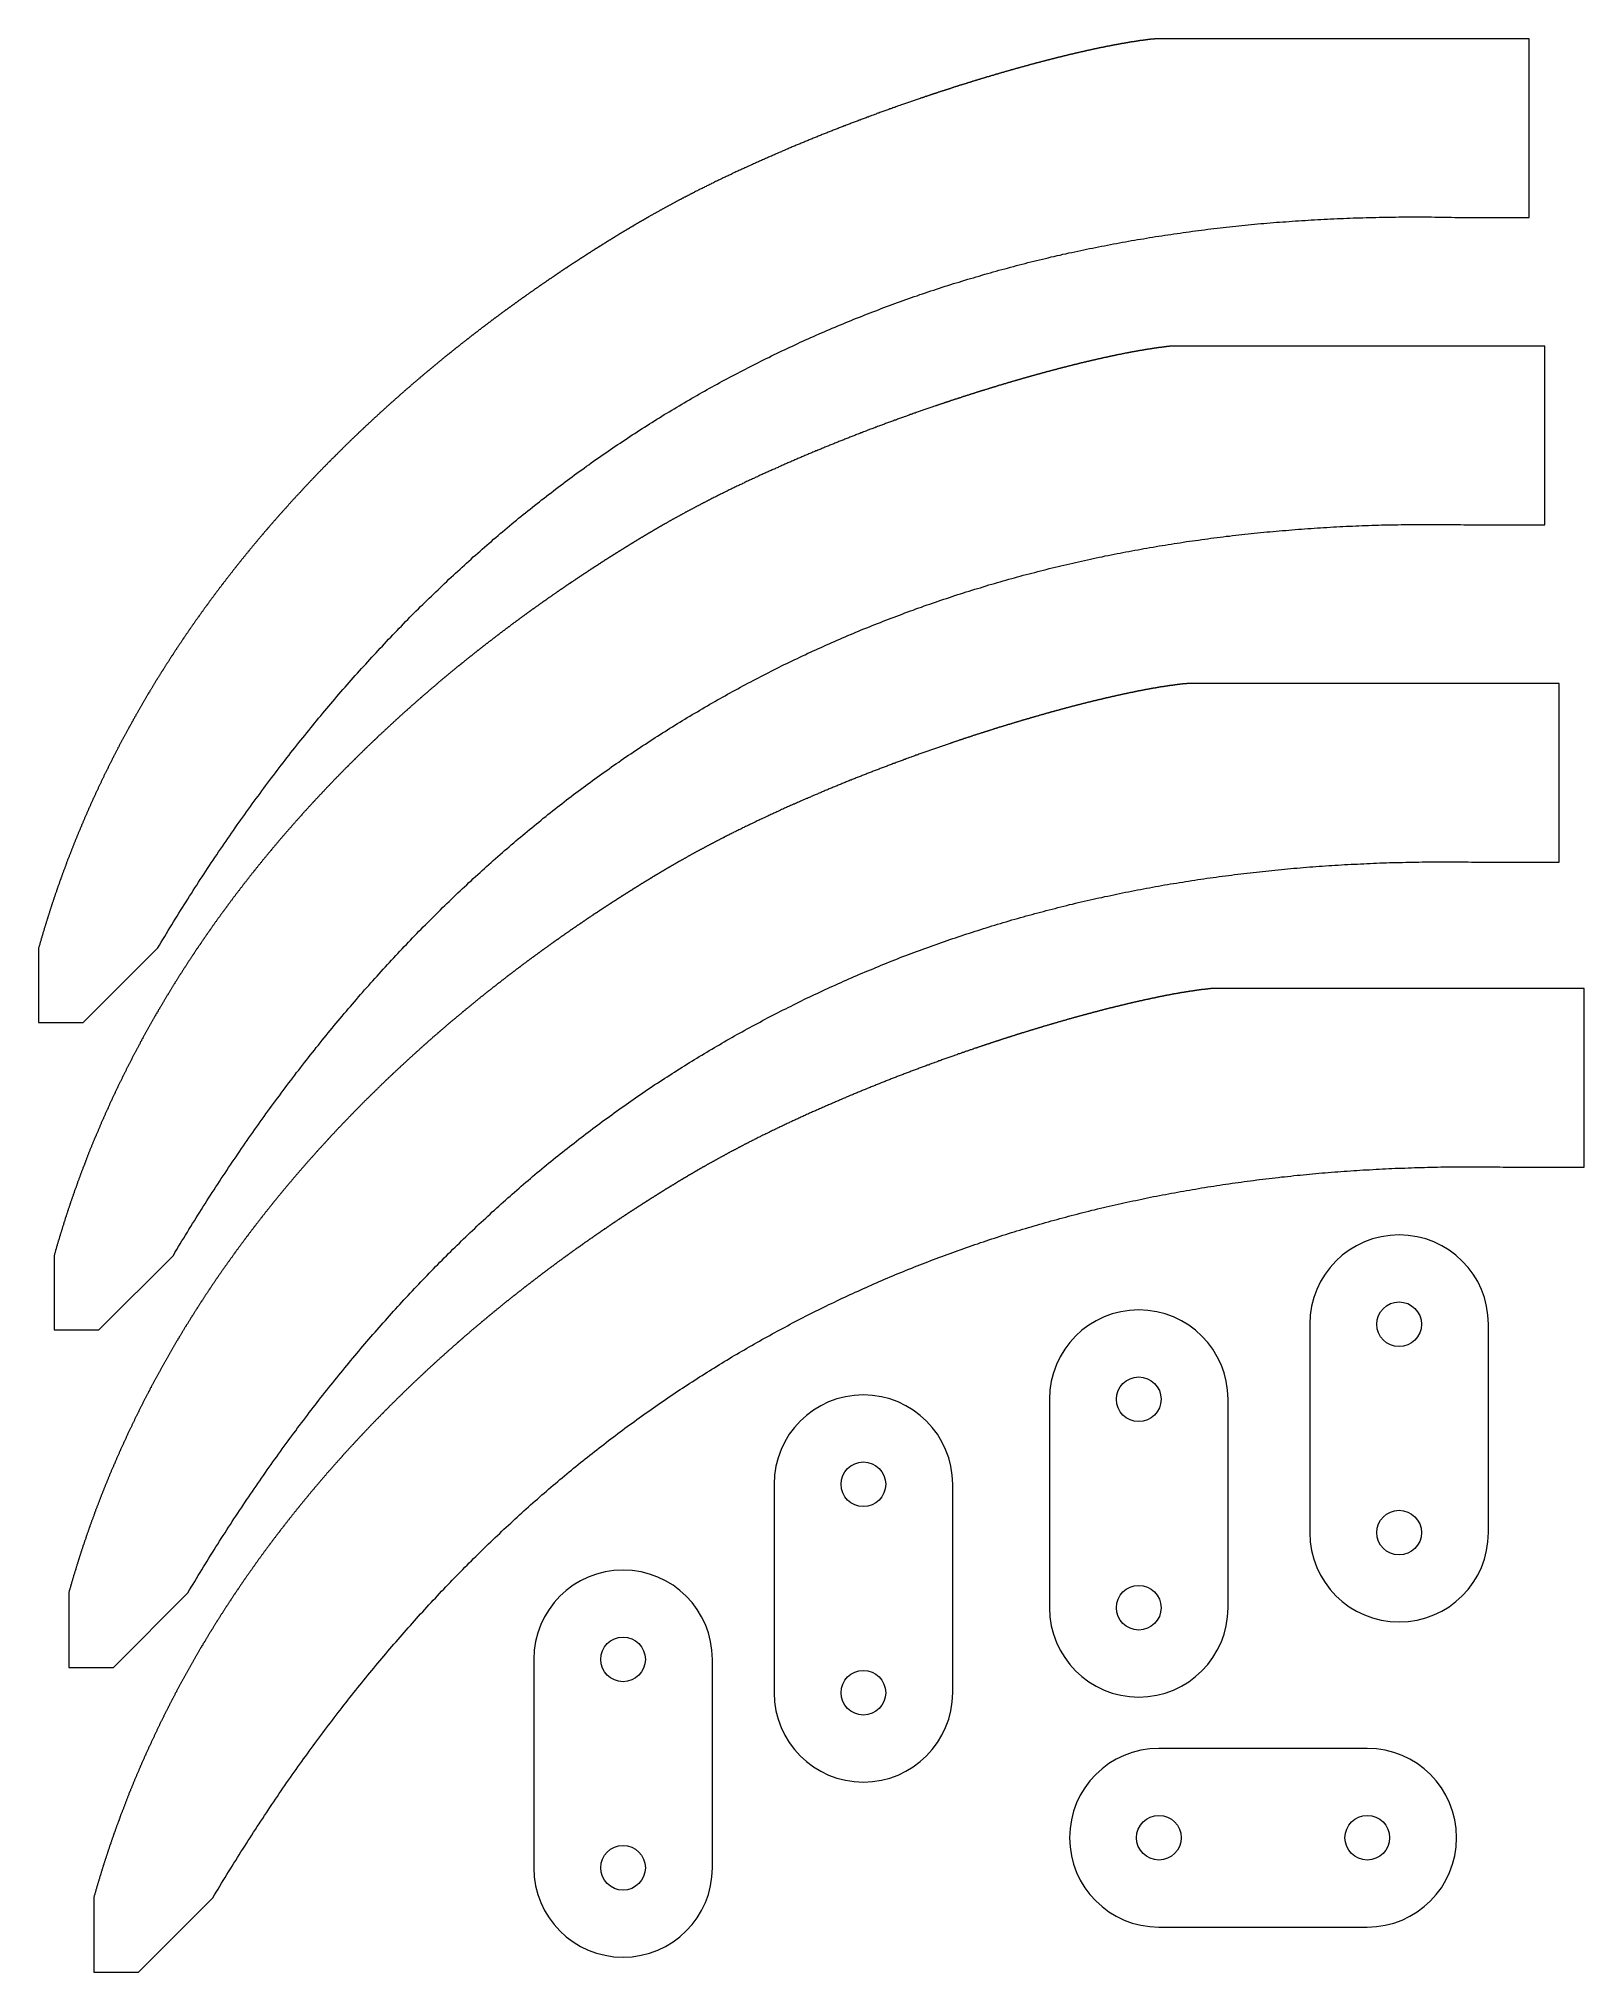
# Model space of a CAD drawing. Header units: millimetres. Extents: x 1128 to 1232, y 1235 to 1365.
import ezdxf

# ---------------------------------------------------------------- set-up
doc = ezdxf.new("R2010")
doc.units = ezdxf.units.MM

msp = doc.modelspace()

# ---------------------------------------------------------------- linework, layer by layer
at = {"color": 7, "linetype": 'Continuous', "lineweight": 15}
for points in [[(1203.38, 1365.04), (1203.37, 1365.04), (1203.35, 1365.04), (1203.34, 1365.04), (1203.32, 1365.04), (1203.3, 1365.04), (1203.29, 1365.03), (1203.27, 1365.03), (1203.26, 1365.03), (1203.24, 1365.03), (1203.22, 1365.03), (1203.21, 1365.03), (1203.19, 1365.02), (1203.18, 1365.02), (1203.16, 1365.02), (1203.14, 1365.02), (1203.13, 1365.02), (1203.11, 1365.02), (1203.1, 1365.01), (1203.08, 1365.01), (1203.06, 1365.01), (1203.05, 1365.01), (1203.03, 1365.01), (1203.01, 1365.01), (1203, 1365), (1202.98, 1365), (1202.97, 1365), (1202.95, 1365), (1202.93, 1365), (1202.92, 1364.99), (1202.9, 1364.99), (1202.88, 1364.99), (1202.86, 1364.99), (1202.85, 1364.99), (1202.83, 1364.98), (1202.81, 1364.98), (1202.8, 1364.98), (1202.78, 1364.98), (1202.76, 1364.98), (1202.75, 1364.97), (1202.73, 1364.97), (1202.71, 1364.97), (1202.69, 1364.97), (1202.68, 1364.97), (1202.66, 1364.96), (1202.64, 1364.96), (1202.62, 1364.96), (1202.61, 1364.96), (1202.59, 1364.95), (1202.57, 1364.95), (1202.55, 1364.95), (1202.54, 1364.95), (1202.52, 1364.95), (1202.5, 1364.94), (1202.48, 1364.94), (1202.47, 1364.94), (1202.45, 1364.94), (1202.43, 1364.93), (1202.41, 1364.93), (1202.39, 1364.93), (1202.38, 1364.93), (1202.36, 1364.92), (1202.34, 1364.92), (1202.32, 1364.92), (1202.3, 1364.92), (1202.29, 1364.91), (1202.27, 1364.91), (1202.25, 1364.91), (1202.23, 1364.91), (1202.21, 1364.9), (1202.19, 1364.9), (1202.18, 1364.9), (1202.16, 1364.9), (1202.14, 1364.89), (1202.12, 1364.89), (1202.1, 1364.89), (1202.08, 1364.88), (1202.06, 1364.88), (1202.05, 1364.88), (1202.03, 1364.88), (1202.01, 1364.87), (1201.99, 1364.87), (1201.97, 1364.87), (1201.95, 1364.86), (1201.93, 1364.86), (1201.91, 1364.86), (1201.89, 1364.86), (1201.88, 1364.85), (1201.86, 1364.85), (1201.84, 1364.85), (1201.82, 1364.84), (1201.8, 1364.84), (1201.78, 1364.84), (1201.76, 1364.83), (1201.74, 1364.83), (1201.72, 1364.83), (1201.7, 1364.83), (1201.68, 1364.82), (1201.66, 1364.82), (1201.64, 1364.82), (1201.62, 1364.81), (1201.6, 1364.81), (1201.58, 1364.81), (1201.57, 1364.8), (1201.55, 1364.8), (1201.53, 1364.8), (1201.51, 1364.79), (1201.49, 1364.79), (1201.47, 1364.79), (1201.45, 1364.78), (1201.43, 1364.78), (1201.41, 1364.78), (1201.39, 1364.77), (1201.37, 1364.77), (1201.35, 1364.77), (1201.33, 1364.76), (1201.31, 1364.76), (1201.29, 1364.76), (1201.27, 1364.75), (1201.24, 1364.75), (1201.22, 1364.75), (1201.2, 1364.74), (1201.18, 1364.74), (1201.16, 1364.74), (1201.14, 1364.73), (1201.12, 1364.73), (1201.1, 1364.72), (1201.08, 1364.72), (1201.06, 1364.72), (1201.04, 1364.71), (1201.02, 1364.71), (1201, 1364.71), (1200.98, 1364.7), (1200.96, 1364.7), (1200.94, 1364.7), (1200.91, 1364.69), (1200.89, 1364.69), (1200.87, 1364.68), (1200.85, 1364.68), (1200.83, 1364.68), (1200.81, 1364.67), (1200.79, 1364.67), (1200.77, 1364.66), (1200.75, 1364.66), (1200.73, 1364.66), (1200.7, 1364.65), (1200.68, 1364.65), (1200.66, 1364.65), (1200.64, 1364.64), (1200.62, 1364.64), (1200.6, 1364.63), (1200.58, 1364.63), (1200.55, 1364.63), (1200.53, 1364.62), (1200.51, 1364.62), (1200.49, 1364.61), (1200.47, 1364.61), (1200.45, 1364.6), (1200.42, 1364.6), (1200.4, 1364.6), (1200.38, 1364.59), (1200.36, 1364.59), (1200.34, 1364.58), (1200.31, 1364.58), (1200.29, 1364.58), (1200.27, 1364.57), (1200.25, 1364.57), (1200.23, 1364.56), (1200.2, 1364.56), (1200.18, 1364.55), (1200.16, 1364.55), (1200.14, 1364.55), (1200.12, 1364.54), (1200.09, 1364.54), (1200.07, 1364.53), (1200.05, 1364.53), (1200.03, 1364.52), (1200, 1364.52), (1199.98, 1364.51), (1199.96, 1364.51), (1199.94, 1364.51), (1199.91, 1364.5), (1199.89, 1364.5), (1199.87, 1364.49), (1199.85, 1364.49), (1199.82, 1364.48), (1199.8, 1364.48), (1199.78, 1364.47), (1199.76, 1364.47), (1199.73, 1364.46), (1199.71, 1364.46), (1199.69, 1364.45), (1199.66, 1364.45), (1199.64, 1364.44), (1199.62, 1364.44), (1199.6, 1364.44), (1199.57, 1364.43), (1199.55, 1364.43), (1199.53, 1364.42), (1199.5, 1364.42), (1199.48, 1364.41), (1199.46, 1364.41), (1199.43, 1364.4), (1199.41, 1364.4), (1199.39, 1364.39), (1199.36, 1364.39), (1199.34, 1364.38), (1199.32, 1364.38), (1199.29, 1364.37), (1199.27, 1364.37), (1199.25, 1364.36), (1199.22, 1364.36), (1199.2, 1364.35), (1199.18, 1364.35), (1199.15, 1364.34), (1199.13, 1364.34), (1199.1, 1364.33), (1199.08, 1364.33), (1199.06, 1364.32), (1199.03, 1364.32), (1199.01, 1364.31), (1198.99, 1364.31), (1198.96, 1364.3), (1198.94, 1364.3), (1198.91, 1364.29), (1198.89, 1364.28), (1198.87, 1364.28), (1198.84, 1364.27), (1198.82, 1364.27), (1198.79, 1364.26), (1198.77, 1364.26), (1198.74, 1364.25), (1198.72, 1364.25), (1198.7, 1364.24), (1198.67, 1364.24), (1198.65, 1364.23), (1198.62, 1364.23), (1198.6, 1364.22), (1198.57, 1364.22), (1198.55, 1364.21), (1198.53, 1364.2), (1198.5, 1364.2), (1198.48, 1364.19), (1198.45, 1364.19), (1198.43, 1364.18), (1198.4, 1364.18), (1198.38, 1364.17), (1198.35, 1364.17), (1198.33, 1364.16), (1198.3, 1364.15), (1198.28, 1364.15), (1198.25, 1364.14), (1198.23, 1364.14), (1198.2, 1364.13), (1198.18, 1364.13), (1198.15, 1364.12), (1198.13, 1364.11), (1198.1, 1364.11), (1198.08, 1364.1), (1198.05, 1364.1), (1198.03, 1364.09), (1198, 1364.09), (1197.98, 1364.08), (1197.95, 1364.07), (1197.93, 1364.07), (1197.9, 1364.06), (1197.88, 1364.06), (1197.85, 1364.05), (1197.83, 1364.04), (1197.8, 1364.04), (1197.78, 1364.03), (1197.75, 1364.03), (1197.73, 1364.02), (1197.7, 1364.01), (1197.68, 1364.01), (1197.65, 1364), (1197.62, 1364), (1197.6, 1363.99), (1197.57, 1363.98), (1197.55, 1363.98), (1197.52, 1363.97), (1197.5, 1363.97), (1197.47, 1363.96), (1197.44, 1363.95), (1197.42, 1363.95), (1197.39, 1363.94), (1197.37, 1363.93), (1197.34, 1363.93), (1197.32, 1363.92), (1197.29, 1363.92), (1197.26, 1363.91), (1197.24, 1363.9), (1197.21, 1363.9), (1197.19, 1363.89), (1197.16, 1363.88), (1197.13, 1363.88), (1197.11, 1363.87), (1197.08, 1363.86), (1197.05, 1363.86), (1197.03, 1363.85), (1197, 1363.85), (1196.98, 1363.84), (1196.95, 1363.83), (1196.92, 1363.83), (1196.9, 1363.82), (1196.87, 1363.81), (1196.84, 1363.81), (1196.82, 1363.8), (1196.79, 1363.79), (1196.76, 1363.79), (1196.74, 1363.78), (1196.71, 1363.77), (1196.68, 1363.77), (1196.66, 1363.76), (1196.63, 1363.75), (1196.61, 1363.75), (1196.58, 1363.74), (1196.55, 1363.73), (1196.52, 1363.73), (1196.5, 1363.72), (1196.47, 1363.71), (1196.44, 1363.71), (1196.42, 1363.7), (1196.39, 1363.69), (1196.36, 1363.69), (1196.34, 1363.68), (1196.31, 1363.67), (1196.28, 1363.67), (1196.26, 1363.66), (1196.23, 1363.65), (1196.2, 1363.64), (1196.17, 1363.64), (1196.15, 1363.63), (1196.12, 1363.62), (1196.09, 1363.62), (1196.07, 1363.61), (1196.04, 1363.6), (1196.01, 1363.6), (1195.98, 1363.59), (1195.96, 1363.58), (1195.93, 1363.57), (1195.9, 1363.57), (1195.88, 1363.56), (1195.85, 1363.55), (1195.82, 1363.55), (1195.79, 1363.54), (1195.77, 1363.53), (1195.74, 1363.53), (1195.71, 1363.52), (1195.68, 1363.51), (1195.66, 1363.5), (1195.63, 1363.5), (1195.6, 1363.49), (1195.57, 1363.48), (1195.54, 1363.47), (1195.52, 1363.47), (1195.49, 1363.46), (1195.46, 1363.45), (1195.43, 1363.45), (1195.41, 1363.44), (1195.38, 1363.43), (1195.35, 1363.42), (1195.32, 1363.42), (1195.29, 1363.41), (1195.27, 1363.4), (1195.24, 1363.39), (1195.21, 1363.39), (1195.18, 1363.38), (1195.15, 1363.37), (1195.13, 1363.36), (1195.1, 1363.36), (1195.07, 1363.35), (1195.04, 1363.34), (1195.01, 1363.33), (1194.99, 1363.33), (1194.96, 1363.32), (1194.93, 1363.31), (1194.9, 1363.3), (1194.87, 1363.3), (1194.84, 1363.29), (1194.82, 1363.28), (1194.79, 1363.27), (1194.76, 1363.26), (1194.73, 1363.26), (1194.7, 1363.25), (1194.67, 1363.24), (1194.65, 1363.23), (1194.62, 1363.23), (1194.59, 1363.22), (1194.56, 1363.21), (1194.53, 1363.2), (1194.5, 1363.19), (1194.47, 1363.19), (1194.45, 1363.18), (1194.42, 1363.17), (1194.39, 1363.16), (1194.36, 1363.16), (1194.33, 1363.15), (1194.3, 1363.14), (1194.27, 1363.13), (1194.24, 1363.12), (1194.22, 1363.12), (1194.19, 1363.11), (1194.16, 1363.1), (1194.13, 1363.09), (1194.1, 1363.08), (1194.07, 1363.08), (1194.04, 1363.07), (1194.01, 1363.06), (1193.98, 1363.05), (1193.96, 1363.04), (1193.93, 1363.03), (1193.9, 1363.03), (1193.87, 1363.02), (1193.84, 1363.01), (1193.81, 1363), (1193.78, 1362.99), (1193.75, 1362.99), (1193.72, 1362.98), (1193.69, 1362.97), (1193.66, 1362.96), (1193.64, 1362.95), (1193.61, 1362.94), (1193.58, 1362.94), (1193.55, 1362.93), (1193.52, 1362.92), (1193.49, 1362.91), (1193.46, 1362.9), (1193.43, 1362.89), (1193.4, 1362.89), (1193.37, 1362.88), (1193.34, 1362.87), (1193.31, 1362.86), (1193.28, 1362.85), (1193.25, 1362.84), (1193.22, 1362.84), (1193.19, 1362.83), (1193.16, 1362.82), (1193.13, 1362.81), (1193.11, 1362.8), (1193.08, 1362.79), (1193.05, 1362.78), (1193.02, 1362.78), (1192.99, 1362.77), (1192.96, 1362.76), (1192.93, 1362.75), (1192.9, 1362.74), (1192.87, 1362.73), (1192.84, 1362.72), (1192.81, 1362.72), (1192.78, 1362.71), (1192.75, 1362.7), (1192.72, 1362.69), (1192.69, 1362.68), (1192.66, 1362.67), (1192.63, 1362.66), (1192.6, 1362.65), (1192.57, 1362.65), (1192.54, 1362.64), (1192.51, 1362.63), (1192.48, 1362.62), (1192.45, 1362.61), (1192.42, 1362.6), (1192.39, 1362.59), (1192.36, 1362.58), (1192.33, 1362.57), (1192.3, 1362.57), (1192.27, 1362.56), (1192.24, 1362.55), (1192.21, 1362.54), (1192.18, 1362.53), (1192.15, 1362.52), (1192.12, 1362.51), (1192.09, 1362.5), (1192.06, 1362.49), (1192.03, 1362.48), (1192, 1362.48), (1191.96, 1362.47), (1191.93, 1362.46), (1191.9, 1362.45), (1191.87, 1362.44), (1191.84, 1362.43), (1191.81, 1362.42), (1191.78, 1362.41), (1191.75, 1362.4), (1191.72, 1362.39), (1191.69, 1362.38), (1191.66, 1362.37), (1191.63, 1362.37), (1191.6, 1362.36), (1191.57, 1362.35), (1191.54, 1362.34), (1191.51, 1362.33), (1191.48, 1362.32), (1191.45, 1362.31), (1191.42, 1362.3), (1191.38, 1362.29), (1191.35, 1362.28), (1191.32, 1362.27), (1191.29, 1362.26), (1191.26, 1362.25), (1191.23, 1362.24), (1191.2, 1362.23), (1191.17, 1362.23), (1191.14, 1362.22), (1191.11, 1362.21), (1191.08, 1362.2), (1191.05, 1362.19), (1191.01, 1362.18), (1190.98, 1362.17), (1190.95, 1362.16), (1190.92, 1362.15), (1190.89, 1362.14), (1190.86, 1362.13), (1190.83, 1362.12), (1190.8, 1362.11), (1190.77, 1362.1), (1190.74, 1362.09), (1190.7, 1362.08), (1190.67, 1362.07), (1190.64, 1362.06), (1190.61, 1362.05), (1190.58, 1362.04), (1190.55, 1362.03), (1190.52, 1362.02), (1190.49, 1362.01), (1190.46, 1362), (1190.42, 1361.99), (1190.39, 1361.98), (1190.36, 1361.97), (1190.33, 1361.96), (1190.3, 1361.96), (1190.27, 1361.95), (1190.24, 1361.94), (1190.21, 1361.93), (1190.17, 1361.92), (1190.14, 1361.91), (1190.11, 1361.9), (1190.08, 1361.89), (1190.05, 1361.88), (1190.02, 1361.87), (1189.99, 1361.86), (1189.95, 1361.85), (1189.92, 1361.84), (1189.89, 1361.83), (1189.86, 1361.82), (1189.83, 1361.81), (1189.8, 1361.8), (1189.76, 1361.79), (1189.73, 1361.78), (1189.7, 1361.77), (1189.67, 1361.76), (1189.64, 1361.75), (1189.61, 1361.74), (1189.58, 1361.73), (1189.54, 1361.71), (1189.51, 1361.7), (1189.48, 1361.69), (1189.45, 1361.68), (1189.42, 1361.67), (1189.39, 1361.66), (1189.35, 1361.65), (1189.32, 1361.64), (1189.29, 1361.63), (1189.26, 1361.62), (1189.23, 1361.61), (1189.19, 1361.6), (1189.16, 1361.59), (1189.13, 1361.58), (1189.1, 1361.57), (1189.07, 1361.56), (1189.04, 1361.55), (1189, 1361.54), (1188.97, 1361.53), (1188.94, 1361.52), (1188.91, 1361.51), (1188.88, 1361.5), (1188.84, 1361.49), (1188.81, 1361.48), (1188.78, 1361.47), (1188.75, 1361.46), (1188.72, 1361.45), (1188.68, 1361.44), (1188.65, 1361.42), (1188.62, 1361.41), (1188.59, 1361.4), (1188.56, 1361.39), (1188.52, 1361.38), (1188.49, 1361.37), (1188.46, 1361.36), (1188.43, 1361.35), (1188.4, 1361.34), (1188.36, 1361.33), (1188.33, 1361.32), (1188.3, 1361.31), (1188.27, 1361.3), (1188.23, 1361.29), (1188.2, 1361.28), (1188.17, 1361.27), (1188.14, 1361.25), (1188.11, 1361.24), (1188.07, 1361.23), (1188.04, 1361.22), (1188.01, 1361.21), (1187.98, 1361.2), (1187.94, 1361.19), (1187.91, 1361.18), (1187.88, 1361.17), (1187.85, 1361.16), (1187.81, 1361.15), (1187.78, 1361.14), (1187.75, 1361.12), (1187.72, 1361.11), (1187.69, 1361.1), (1187.65, 1361.09), (1187.62, 1361.08), (1187.59, 1361.07), (1187.56, 1361.06), (1187.52, 1361.05), (1187.49, 1361.04), (1187.46, 1361.03), (1187.39, 1361), (1187.33, 1360.98), (1187.26, 1360.96), (1187.2, 1360.94), (1187.13, 1360.91), (1187.07, 1360.89), (1187, 1360.87), (1186.94, 1360.85), (1186.87, 1360.82), (1186.81, 1360.8), (1186.74, 1360.78), (1186.68, 1360.76), (1186.61, 1360.73), (1186.55, 1360.71), (1186.48, 1360.69), (1186.41, 1360.67), (1186.35, 1360.64), (1186.28, 1360.62), (1186.22, 1360.6), (1186.15, 1360.57), (1186.09, 1360.55), (1186.02, 1360.53), (1185.95, 1360.5), (1185.89, 1360.48), (1185.82, 1360.46), (1185.76, 1360.43), (1185.69, 1360.41), (1185.62, 1360.39), (1185.56, 1360.36), (1185.49, 1360.34), (1185.43, 1360.32), (1185.36, 1360.29), (1185.29, 1360.27), (1185.23, 1360.25), (1185.16, 1360.22), (1185.1, 1360.2), (1185.03, 1360.17), (1184.96, 1360.15), (1184.9, 1360.13), (1184.83, 1360.1), (1184.76, 1360.08), (1184.7, 1360.05), (1184.63, 1360.03), (1184.56, 1360.01), (1184.5, 1359.98), (1184.43, 1359.96), (1184.37, 1359.93), (1184.3, 1359.91), (1184.23, 1359.88), (1184.17, 1359.86), (1184.1, 1359.83), (1184.03, 1359.81), (1183.97, 1359.78), (1183.9, 1359.76), (1183.83, 1359.73), (1183.77, 1359.71), (1183.7, 1359.69), (1183.63, 1359.66), (1183.57, 1359.64), (1183.5, 1359.61), (1183.43, 1359.58), (1183.37, 1359.56), (1183.3, 1359.53), (1183.23, 1359.51), (1183.17, 1359.48), (1183.1, 1359.46), (1183.03, 1359.43), (1182.96, 1359.41), (1182.9, 1359.38), (1182.83, 1359.36), (1182.76, 1359.33), (1182.7, 1359.31), (1182.63, 1359.28), (1182.56, 1359.25), (1182.5, 1359.23), (1182.43, 1359.2), (1182.36, 1359.18), (1182.29, 1359.15), (1182.23, 1359.12), (1182.16, 1359.1), (1182.09, 1359.07), (1182.03, 1359.05), (1181.96, 1359.02), (1181.89, 1358.99), (1181.83, 1358.97), (1181.76, 1358.94), (1181.69, 1358.92), (1181.62, 1358.89), (1181.56, 1358.86), (1181.49, 1358.84), (1181.42, 1358.81), (1181.36, 1358.78), (1181.29, 1358.76), (1181.22, 1358.73), (1181.15, 1358.7), (1181.09, 1358.68), (1181.02, 1358.65), (1180.95, 1358.62), (1180.89, 1358.6), (1180.82, 1358.57), (1180.75, 1358.54), (1180.68, 1358.51), (1180.62, 1358.49), (1180.55, 1358.46), (1180.48, 1358.43), (1180.42, 1358.41), (1180.35, 1358.38), (1180.28, 1358.35), (1180.21, 1358.32), (1180.15, 1358.3), (1180.08, 1358.27), (1180.01, 1358.24), (1179.95, 1358.21), (1179.88, 1358.19), (1179.81, 1358.16), (1179.74, 1358.13), (1179.68, 1358.1), (1179.61, 1358.08), (1179.54, 1358.05), (1179.48, 1358.02), (1179.41, 1357.99), (1179.34, 1357.96), (1179.28, 1357.94), (1179.21, 1357.91), (1179.14, 1357.88), (1179.07, 1357.85), (1179.01, 1357.82), (1178.94, 1357.8), (1178.87, 1357.77), (1178.81, 1357.74), (1178.74, 1357.71), (1178.67, 1357.68), (1178.61, 1357.65), (1178.54, 1357.63), (1178.47, 1357.6), (1178.41, 1357.57), (1178.34, 1357.54), (1178.27, 1357.51), (1178.2, 1357.48), (1178.14, 1357.45), (1178.07, 1357.43), (1178, 1357.4), (1177.94, 1357.37), (1177.87, 1357.34), (1177.8, 1357.31), (1177.74, 1357.28), (1177.67, 1357.25), (1177.6, 1357.22), (1177.54, 1357.19), (1177.47, 1357.16), (1177.4, 1357.14), (1177.34, 1357.11), (1177.27, 1357.08), (1177.2, 1357.05), (1177.14, 1357.02), (1177.07, 1356.99), (1177, 1356.96), (1176.94, 1356.93), (1176.87, 1356.9), (1176.81, 1356.87), (1176.74, 1356.84), (1176.67, 1356.81), (1176.61, 1356.78), (1176.54, 1356.75), (1176.47, 1356.72), (1176.41, 1356.69), (1176.34, 1356.66), (1176.28, 1356.63), (1176.21, 1356.6), (1176.14, 1356.57), (1176.08, 1356.54), (1176.01, 1356.51), (1175.94, 1356.48), (1175.88, 1356.45), (1175.81, 1356.42), (1175.75, 1356.39), (1175.68, 1356.36), (1175.61, 1356.33), (1175.55, 1356.3), (1175.48, 1356.27), (1175.42, 1356.24), (1175.35, 1356.21), (1175.29, 1356.18), (1175.22, 1356.15), (1175.15, 1356.12), (1175.09, 1356.09), (1175.02, 1356.06), (1174.96, 1356.03), (1174.89, 1356), (1174.83, 1355.96), (1174.76, 1355.93), (1174.7, 1355.9), (1174.63, 1355.87), (1174.57, 1355.84), (1174.5, 1355.81), (1174.43, 1355.78), (1174.37, 1355.75), (1174.3, 1355.72), (1174.24, 1355.69), (1174.17, 1355.65), (1174.11, 1355.62), (1174.04, 1355.59), (1173.98, 1355.56), (1173.91, 1355.53), (1173.85, 1355.5), (1173.79, 1355.47), (1173.72, 1355.44), (1173.66, 1355.4), (1173.59, 1355.37), (1173.53, 1355.34), (1173.46, 1355.31), (1173.4, 1355.28), (1173.33, 1355.25), (1173.27, 1355.21), (1173.2, 1355.18), (1173.14, 1355.15), (1173.08, 1355.12), (1173.01, 1355.09), (1172.95, 1355.05), (1172.88, 1355.02), (1172.82, 1354.99), (1172.75, 1354.96), (1172.69, 1354.93), (1172.63, 1354.89), (1172.56, 1354.86), (1172.5, 1354.83), (1172.43, 1354.8), (1172.37, 1354.77), (1172.31, 1354.73), (1172.28, 1354.72), (1172.24, 1354.7), (1172.21, 1354.68), (1172.18, 1354.67), (1172.15, 1354.65), (1172.12, 1354.64), (1172.08, 1354.62), (1172.05, 1354.6), (1172.02, 1354.59), (1171.99, 1354.57), (1171.96, 1354.55), (1171.92, 1354.54), (1171.89, 1354.52), (1171.86, 1354.5), (1171.83, 1354.49), (1171.8, 1354.47), (1171.76, 1354.45), (1171.73, 1354.44), (1171.7, 1354.42), (1171.67, 1354.4), (1171.64, 1354.39), (1171.6, 1354.37), (1171.57, 1354.35), (1171.54, 1354.34), (1171.51, 1354.32), (1171.48, 1354.3), (1171.44, 1354.29), (1171.41, 1354.27), (1171.38, 1354.25), (1171.35, 1354.24), (1171.31, 1354.22), (1171.28, 1354.2), (1171.25, 1354.19), (1171.22, 1354.17), (1171.19, 1354.15), (1171.15, 1354.13), (1171.12, 1354.12), (1171.09, 1354.1), (1171.06, 1354.08), (1171.03, 1354.07), (1170.99, 1354.05), (1170.96, 1354.03), (1170.93, 1354.01), (1170.9, 1354), (1170.86, 1353.98), (1170.83, 1353.96), (1170.8, 1353.94), (1170.77, 1353.93), (1170.73, 1353.91), (1170.7, 1353.89), (1170.67, 1353.87), (1170.64, 1353.86), (1170.6, 1353.84), (1170.57, 1353.82), (1170.54, 1353.8), (1170.51, 1353.79), (1170.47, 1353.77), (1170.44, 1353.75), (1170.41, 1353.73), (1170.37, 1353.71), (1170.34, 1353.7), (1170.31, 1353.68), (1170.28, 1353.66), (1170.24, 1353.64), (1170.21, 1353.62), (1170.18, 1353.61), (1170.14, 1353.59), (1170.11, 1353.57), (1170.08, 1353.55), (1170.05, 1353.53), (1170.01, 1353.52), (1169.98, 1353.5), (1169.95, 1353.48), (1169.91, 1353.46), (1169.88, 1353.44), (1169.85, 1353.42), (1169.81, 1353.4), (1169.78, 1353.39), (1169.75, 1353.37), (1169.71, 1353.35), (1169.68, 1353.33), (1169.65, 1353.31), (1169.61, 1353.29), (1169.58, 1353.27), (1169.55, 1353.25), (1169.51, 1353.24), (1169.48, 1353.22), (1169.44, 1353.2), (1169.41, 1353.18), (1169.38, 1353.16), (1169.34, 1353.14), (1169.31, 1353.12), (1169.27, 1353.1), (1169.26, 1353.09), (1169.24, 1353.08), (1169.22, 1353.07), (1169.21, 1353.06), (1169.19, 1353.05), (1169.17, 1353.04), (1169.16, 1353.03), (1169.14, 1353.02), (1169.12, 1353.01), (1169.1, 1353), (1169.09, 1352.99), (1169.07, 1352.98), (1169.05, 1352.97), (1169.04, 1352.96), (1169.02, 1352.95), (1169, 1352.94), (1168.98, 1352.93), (1168.97, 1352.92), (1168.95, 1352.91), (1168.93, 1352.9), (1168.92, 1352.89), (1168.9, 1352.88), (1168.88, 1352.87), (1168.86, 1352.86), (1168.85, 1352.85), (1168.83, 1352.84), (1168.81, 1352.83), (1168.79, 1352.82), (1168.78, 1352.81), (1168.76, 1352.8), (1168.74, 1352.79), (1168.72, 1352.78), (1168.71, 1352.77), (1168.69, 1352.76), (1168.67, 1352.75), (1168.66, 1352.74), (1168.64, 1352.73), (1168.62, 1352.72), (1168.6, 1352.71), (1168.59, 1352.7), (1168.57, 1352.69), (1168.55, 1352.68), (1168.53, 1352.67), (1168.51, 1352.66), (1168.5, 1352.65), (1168.48, 1352.64), (1168.46, 1352.63), (1168.44, 1352.62), (1168.43, 1352.61), (1168.41, 1352.6), (1168.39, 1352.59), (1168.37, 1352.58), (1168.36, 1352.57), (1168.34, 1352.56), (1168.32, 1352.55), (1168.3, 1352.54), (1168.29, 1352.53), (1168.27, 1352.52), (1168.25, 1352.51), (1168.23, 1352.5), (1168.21, 1352.49), (1168.2, 1352.48), (1168.18, 1352.46), (1168.16, 1352.45), (1168.14, 1352.44), (1168.13, 1352.43), (1168.11, 1352.42), (1168.09, 1352.41), (1168.07, 1352.4), (1168.05, 1352.39), (1168.04, 1352.38), (1168.02, 1352.37), (1168, 1352.36), (1167.98, 1352.35), (1167.96, 1352.34), (1167.95, 1352.33), (1167.93, 1352.32), (1167.91, 1352.3), (1167.89, 1352.29), (1167.87, 1352.28), (1167.85, 1352.27), (1167.84, 1352.26), (1167.82, 1352.25), (1167.8, 1352.24), (1167.78, 1352.23), (1167.76, 1352.22), (1167.75, 1352.21), (1167.73, 1352.2), (1167.71, 1352.19), (1167.69, 1352.17), (1167.67, 1352.16), (1167.65, 1352.15), (1167.64, 1352.14), (1167.62, 1352.13), (1167.6, 1352.12), (1167.58, 1352.11), (1167.56, 1352.1), (1167.54, 1352.09), (1167.53, 1352.07), (1167.51, 1352.06), (1167.49, 1352.05), (1167.47, 1352.04), (1167.45, 1352.03), (1167.43, 1352.02), (1167.41, 1352.01), (1167.4, 1352), (1167.38, 1351.99), (1167.36, 1351.97), (1167.34, 1351.96), (1167.32, 1351.95), (1167.3, 1351.94), (1167.28, 1351.93), (1167.27, 1351.92), (1167.25, 1351.91), (1167.23, 1351.89), (1167.21, 1351.88), (1167.19, 1351.87), (1167.17, 1351.86), (1167.15, 1351.85), (1167.13, 1351.84), (1167.12, 1351.83), (1167.1, 1351.81), (1167.08, 1351.8), (1167.06, 1351.79), (1167.04, 1351.78), (1167.02, 1351.77), (1167, 1351.76), (1166.98, 1351.74), (1166.96, 1351.73), (1166.95, 1351.72), (1166.93, 1351.71), (1166.91, 1351.7), (1166.89, 1351.69), (1166.87, 1351.67), (1166.85, 1351.66), (1166.83, 1351.65), (1166.81, 1351.64), (1166.79, 1351.63), (1166.77, 1351.62), (1166.75, 1351.6), (1166.73, 1351.59), (1166.72, 1351.58), (1166.7, 1351.57), (1166.68, 1351.56), (1166.66, 1351.54), (1166.64, 1351.53), (1166.62, 1351.52), (1166.6, 1351.51), (1166.58, 1351.5), (1166.56, 1351.48), (1166.54, 1351.47), (1166.52, 1351.46), (1166.5, 1351.45), (1166.48, 1351.44), (1166.46, 1351.42), (1166.44, 1351.41), (1166.42, 1351.4), (1166.4, 1351.39), (1166.38, 1351.38), (1166.37, 1351.36), (1166.35, 1351.35), (1166.33, 1351.34), (1166.31, 1351.33), (1166.29, 1351.31), (1166.27, 1351.3), (1166.25, 1351.29), (1166.23, 1351.28), (1166.21, 1351.26), (1166.19, 1351.25), (1166.17, 1351.24), (1166.15, 1351.23), (1166.13, 1351.21), (1166.11, 1351.2), (1166.09, 1351.19), (1166.07, 1351.18), (1166.05, 1351.16), (1166.03, 1351.15), (1166.01, 1351.14), (1165.99, 1351.13), (1165.97, 1351.11), (1165.95, 1351.1), (1165.93, 1351.09), (1165.91, 1351.08), (1165.89, 1351.06), (1165.87, 1351.05), (1165.85, 1351.04), (1165.83, 1351.03), (1165.81, 1351.01), (1165.79, 1351), (1165.77, 1350.99), (1165.75, 1350.97), (1165.72, 1350.96), (1165.7, 1350.95), (1165.68, 1350.94), (1165.66, 1350.92), (1165.64, 1350.91), (1165.62, 1350.9), (1165.6, 1350.88), (1165.58, 1350.87), (1165.56, 1350.86), (1165.54, 1350.84), (1165.52, 1350.83), (1165.5, 1350.82), (1165.48, 1350.81), (1165.46, 1350.79), (1165.44, 1350.78), (1165.42, 1350.77), (1165.4, 1350.75), (1165.38, 1350.74), (1165.35, 1350.73), (1165.33, 1350.71), (1165.31, 1350.7), (1165.29, 1350.69), (1165.27, 1350.67), (1165.25, 1350.66), (1165.23, 1350.65), (1165.21, 1350.63), (1165.19, 1350.62), (1165.17, 1350.61), (1165.15, 1350.59), (1165.13, 1350.58), (1165.1, 1350.57), (1165.08, 1350.55), (1165.06, 1350.54), (1165.04, 1350.53), (1165.02, 1350.51), (1165, 1350.5), (1164.98, 1350.48), (1164.96, 1350.47), (1164.94, 1350.46), (1164.91, 1350.44), (1164.89, 1350.43), (1164.87, 1350.42), (1164.85, 1350.4), (1164.83, 1350.39), (1164.81, 1350.37), (1164.79, 1350.36), (1164.76, 1350.35), (1164.74, 1350.33), (1164.72, 1350.32), (1164.7, 1350.31), (1164.68, 1350.29), (1164.66, 1350.28), (1164.64, 1350.26), (1164.61, 1350.25), (1164.59, 1350.24), (1164.57, 1350.22), (1164.55, 1350.21), (1164.53, 1350.19), (1164.51, 1350.18), (1164.49, 1350.17), (1164.46, 1350.15), (1164.44, 1350.14), (1164.42, 1350.12), (1164.4, 1350.11), (1164.38, 1350.09), (1164.36, 1350.08), (1164.33, 1350.07), (1164.31, 1350.05), (1164.29, 1350.04), (1164.27, 1350.02), (1164.25, 1350.01), (1164.22, 1350), (1164.2, 1349.98), (1164.18, 1349.97), (1164.16, 1349.95), (1164.14, 1349.94), (1164.11, 1349.92), (1164.09, 1349.91), (1164.07, 1349.89), (1164.05, 1349.88), (1164.03, 1349.87), (1164, 1349.85), (1163.98, 1349.84), (1163.96, 1349.82), (1163.94, 1349.81), (1163.92, 1349.79), (1163.89, 1349.78), (1163.87, 1349.76), (1163.85, 1349.75), (1163.83, 1349.73), (1163.8, 1349.72), (1163.78, 1349.7), (1163.76, 1349.69), (1163.74, 1349.67), (1163.72, 1349.66), (1163.69, 1349.64), (1163.67, 1349.63), (1163.65, 1349.62), (1163.63, 1349.6), (1163.6, 1349.59), (1163.58, 1349.57), (1163.56, 1349.56), (1163.54, 1349.54), (1163.51, 1349.53), (1163.49, 1349.51), (1163.47, 1349.5), (1163.45, 1349.48), (1163.42, 1349.47), (1163.4, 1349.45), (1163.38, 1349.44), (1163.36, 1349.42), (1163.33, 1349.4), (1163.31, 1349.39), (1163.29, 1349.37), (1163.27, 1349.36), (1163.24, 1349.34), (1163.22, 1349.33), (1163.2, 1349.31), (1163.17, 1349.3), (1163.15, 1349.28), (1163.13, 1349.27), (1163.11, 1349.25), (1163.08, 1349.24), (1163.06, 1349.22), (1163.04, 1349.21), (1163.01, 1349.19), (1162.99, 1349.18), (1162.97, 1349.16), (1162.95, 1349.14), (1162.92, 1349.13), (1162.9, 1349.11), (1162.88, 1349.1), (1162.85, 1349.08), (1162.83, 1349.07), (1162.81, 1349.05), (1162.78, 1349.03), (1162.76, 1349.02), (1162.74, 1349), (1162.71, 1348.99), (1162.69, 1348.97), (1162.67, 1348.96), (1162.65, 1348.94), (1162.62, 1348.92), (1162.6, 1348.91), (1162.58, 1348.89), (1162.55, 1348.88), (1162.53, 1348.86), (1162.51, 1348.85), (1162.48, 1348.83), (1162.46, 1348.81), (1162.44, 1348.8), (1162.41, 1348.78), (1162.39, 1348.77), (1162.37, 1348.75), (1162.34, 1348.73), (1162.32, 1348.72), (1162.3, 1348.7), (1162.27, 1348.69), (1162.25, 1348.67), (1162.22, 1348.65), (1162.2, 1348.64), (1162.18, 1348.62), (1162.15, 1348.6), (1162.13, 1348.59), (1162.11, 1348.57), (1162.08, 1348.56), (1162.06, 1348.54), (1162.04, 1348.52), (1162.01, 1348.51), (1161.99, 1348.49), (1161.96, 1348.47), (1161.94, 1348.46), (1161.92, 1348.44), (1161.89, 1348.42), (1161.87, 1348.41), (1161.85, 1348.39), (1161.82, 1348.37), (1161.8, 1348.36), (1161.77, 1348.34), (1161.75, 1348.33), (1161.73, 1348.31), (1161.7, 1348.29), (1161.68, 1348.28), (1161.66, 1348.26), (1161.63, 1348.24), (1161.61, 1348.23), (1161.58, 1348.21), (1161.56, 1348.19), (1161.54, 1348.18), (1161.51, 1348.16), (1161.49, 1348.14), (1161.46, 1348.12), (1161.44, 1348.11), (1161.42, 1348.09), (1161.39, 1348.07), (1161.37, 1348.06), (1161.34, 1348.04), (1161.32, 1348.02), (1161.29, 1348.01), (1161.27, 1347.99), (1161.25, 1347.97), (1161.22, 1347.96), (1161.2, 1347.94), (1161.17, 1347.92), (1161.15, 1347.9), (1161.13, 1347.89), (1161.1, 1347.87), (1161.08, 1347.85), (1161.05, 1347.84), (1161.03, 1347.82), (1161, 1347.8), (1160.98, 1347.78), (1160.95, 1347.77), (1160.93, 1347.75), (1160.91, 1347.73), (1160.88, 1347.71), (1160.86, 1347.7), (1160.83, 1347.68), (1160.81, 1347.66), (1160.78, 1347.64), (1160.76, 1347.63), (1160.73, 1347.61), (1160.71, 1347.59), (1160.69, 1347.58), (1160.66, 1347.56), (1160.64, 1347.54), (1160.61, 1347.52), (1160.59, 1347.5), (1160.56, 1347.49), (1160.54, 1347.47), (1160.51, 1347.45), (1160.49, 1347.43), (1160.46, 1347.42), (1160.44, 1347.4), (1160.41, 1347.38), (1160.39, 1347.36), (1160.37, 1347.35), (1160.34, 1347.33), (1160.32, 1347.31), (1160.29, 1347.29), (1160.27, 1347.27), (1160.24, 1347.26), (1160.22, 1347.24), (1160.19, 1347.22), (1160.17, 1347.2), (1160.14, 1347.18), (1160.12, 1347.17), (1160.09, 1347.15), (1160.07, 1347.13), (1160.04, 1347.11), (1160.02, 1347.09), (1159.99, 1347.08), (1159.97, 1347.06), (1159.94, 1347.04), (1159.92, 1347.02), (1159.89, 1347), (1159.87, 1346.99), (1159.84, 1346.97), (1159.82, 1346.95), (1159.79, 1346.93), (1159.77, 1346.91), (1159.74, 1346.89), (1159.72, 1346.88), (1159.69, 1346.86), (1159.67, 1346.84), (1159.64, 1346.82), (1159.62, 1346.8), (1159.59, 1346.78), (1159.57, 1346.77), (1159.54, 1346.75), (1159.52, 1346.73), (1159.49, 1346.71), (1159.47, 1346.69), (1159.44, 1346.67), (1159.42, 1346.65), (1159.39, 1346.64), (1159.36, 1346.62), (1159.34, 1346.6), (1159.31, 1346.58), (1159.29, 1346.56), (1159.26, 1346.54), (1159.24, 1346.52), (1159.21, 1346.5), (1159.19, 1346.49), (1159.16, 1346.47), (1159.14, 1346.45), (1159.11, 1346.43), (1159.09, 1346.41), (1159.06, 1346.39), (1159.04, 1346.37), (1159.01, 1346.35), (1158.98, 1346.34), (1158.96, 1346.32), (1158.93, 1346.3), (1158.91, 1346.28), (1158.88, 1346.26), (1158.86, 1346.24), (1158.83, 1346.22), (1158.81, 1346.2), (1158.78, 1346.18), (1158.75, 1346.16), (1158.73, 1346.14), (1158.7, 1346.13), (1158.68, 1346.11), (1158.65, 1346.09), (1158.63, 1346.07), (1158.6, 1346.05), (1158.57, 1346.03), (1158.55, 1346.01), (1158.52, 1345.99), (1158.5, 1345.97), (1158.47, 1345.95), (1158.45, 1345.93), (1158.42, 1345.91), (1158.39, 1345.89), (1158.37, 1345.87), (1158.34, 1345.85), (1158.32, 1345.83), (1158.29, 1345.82), (1158.27, 1345.8), (1158.24, 1345.78), (1158.21, 1345.76), (1158.19, 1345.74), (1158.16, 1345.72), (1158.14, 1345.7), (1158.11, 1345.68), (1158.08, 1345.66), (1158.06, 1345.64), (1158.03, 1345.62), (1158.01, 1345.6), (1157.98, 1345.58), (1157.96, 1345.56), (1157.93, 1345.54), (1157.9, 1345.52), (1157.88, 1345.5), (1157.85, 1345.48), (1157.83, 1345.46), (1157.8, 1345.44), (1157.77, 1345.42), (1157.75, 1345.4), (1157.72, 1345.38), (1157.7, 1345.36), (1157.67, 1345.34), (1157.64, 1345.32), (1157.62, 1345.3), (1157.59, 1345.28), (1157.56, 1345.26), (1157.54, 1345.24), (1157.51, 1345.22), (1157.49, 1345.2), (1157.46, 1345.18), (1157.43, 1345.16), (1157.41, 1345.14), (1157.38, 1345.12), (1157.36, 1345.1), (1157.33, 1345.08), (1157.3, 1345.06), (1157.28, 1345.04), (1157.25, 1345.02), (1157.22, 1345), (1157.2, 1344.98), (1157.17, 1344.96), (1157.15, 1344.93), (1157.12, 1344.91), (1157.09, 1344.89), (1157.07, 1344.87), (1157.04, 1344.85), (1157.01, 1344.83), (1156.99, 1344.81), (1156.96, 1344.79), (1156.94, 1344.77), (1156.91, 1344.75), (1156.88, 1344.73), (1156.86, 1344.71), (1156.83, 1344.69), (1156.8, 1344.67), (1156.78, 1344.65), (1156.75, 1344.63), (1156.72, 1344.6), (1156.7, 1344.58), (1156.67, 1344.56), (1156.64, 1344.54), (1156.62, 1344.52), (1156.59, 1344.5), (1156.57, 1344.48), (1156.54, 1344.46), (1156.51, 1344.44), (1156.49, 1344.42), (1156.46, 1344.4), (1156.43, 1344.37), (1156.41, 1344.35), (1156.38, 1344.33), (1156.35, 1344.31), (1156.33, 1344.29), (1156.3, 1344.27), (1156.27, 1344.25), (1156.25, 1344.23), (1156.22, 1344.2), (1156.19, 1344.18), (1156.17, 1344.16), (1156.14, 1344.14), (1156.11, 1344.12), (1156.09, 1344.1), (1156.06, 1344.08), (1156.03, 1344.06), (1156.01, 1344.03), (1155.98, 1344.01), (1155.95, 1343.99), (1155.93, 1343.97), (1155.9, 1343.95), (1155.87, 1343.93), (1155.85, 1343.91), (1155.82, 1343.88), (1155.79, 1343.86), (1155.77, 1343.84), (1155.74, 1343.82), (1155.71, 1343.8), (1155.69, 1343.78), (1155.66, 1343.75), (1155.63, 1343.73), (1155.61, 1343.71), (1155.58, 1343.69), (1155.55, 1343.67), (1155.52, 1343.65), (1155.5, 1343.62), (1155.47, 1343.6), (1155.44, 1343.58), (1155.42, 1343.56), (1155.39, 1343.54), (1155.36, 1343.51), (1155.34, 1343.49), (1155.31, 1343.47), (1155.28, 1343.45), (1155.26, 1343.43), (1155.23, 1343.4), (1155.2, 1343.38), (1155.18, 1343.36), (1155.15, 1343.34), (1155.12, 1343.32), (1155.09, 1343.29), (1155.07, 1343.27), (1155.04, 1343.25), (1155.01, 1343.23), (1154.99, 1343.21), (1154.96, 1343.18), (1154.93, 1343.16), (1154.91, 1343.14), (1154.88, 1343.12), (1154.85, 1343.09), (1154.82, 1343.07), (1154.8, 1343.05), (1154.77, 1343.03), (1154.74, 1343), (1154.72, 1342.98), (1154.69, 1342.96), (1154.66, 1342.94), (1154.64, 1342.91), (1154.61, 1342.89), (1154.58, 1342.87), (1154.55, 1342.85), (1154.53, 1342.82), (1154.5, 1342.8), (1154.47, 1342.78), (1154.45, 1342.76), (1154.42, 1342.73), (1154.39, 1342.71), (1154.36, 1342.69), (1154.34, 1342.67), (1154.31, 1342.64), (1154.28, 1342.62), (1154.26, 1342.6), (1154.23, 1342.57), (1154.2, 1342.55), (1154.17, 1342.53), (1154.15, 1342.51), (1154.12, 1342.48), (1154.09, 1342.46), (1154.07, 1342.44), (1154.04, 1342.41), (1154.01, 1342.39), (1153.98, 1342.37), (1153.96, 1342.34), (1153.93, 1342.32), (1153.9, 1342.3), (1153.87, 1342.27), (1153.85, 1342.25), (1153.82, 1342.23), (1153.79, 1342.21), (1153.77, 1342.18), (1153.74, 1342.16), (1153.71, 1342.14), (1153.68, 1342.11), (1153.66, 1342.09), (1153.63, 1342.07), (1153.6, 1342.04), (1153.57, 1342.02), (1153.55, 1342), (1153.52, 1341.97), (1153.49, 1341.95), (1153.46, 1341.93), (1153.44, 1341.9), (1153.41, 1341.88), (1153.38, 1341.86), (1153.36, 1341.83), (1153.33, 1341.81), (1153.3, 1341.78), (1153.27, 1341.76), (1153.25, 1341.74), (1153.22, 1341.71), (1153.19, 1341.69), (1153.16, 1341.67), (1153.14, 1341.64), (1153.11, 1341.62), (1153.08, 1341.59), (1153.05, 1341.57), (1153.03, 1341.55), (1153, 1341.52), (1152.97, 1341.5), (1152.94, 1341.48), (1152.92, 1341.45), (1152.89, 1341.43), (1152.86, 1341.4), (1152.83, 1341.38), (1152.81, 1341.36), (1152.78, 1341.33), (1152.75, 1341.31), (1152.72, 1341.28), (1152.7, 1341.26), (1152.67, 1341.24), (1152.64, 1341.21), (1152.61, 1341.19), (1152.59, 1341.16), (1152.56, 1341.14), (1152.53, 1341.12), (1152.5, 1341.09), (1152.48, 1341.07), (1152.45, 1341.04), (1152.42, 1341.02), (1152.39, 1340.99), (1152.37, 1340.97), (1152.34, 1340.95), (1152.31, 1340.92), (1152.28, 1340.9), (1152.26, 1340.87), (1152.23, 1340.85), (1152.2, 1340.82), (1152.17, 1340.8), (1152.15, 1340.77), (1152.12, 1340.75), (1152.09, 1340.72), (1152.06, 1340.7), (1152.04, 1340.68), (1152.01, 1340.65), (1151.98, 1340.63), (1151.95, 1340.6), (1151.93, 1340.58), (1151.9, 1340.55), (1151.87, 1340.53), (1151.84, 1340.5), (1151.82, 1340.48), (1151.79, 1340.45), (1151.76, 1340.43), (1151.73, 1340.4), (1151.71, 1340.38), (1151.68, 1340.35), (1151.65, 1340.33), (1151.62, 1340.3), (1151.59, 1340.28), (1151.57, 1340.25), (1151.54, 1340.23), (1151.51, 1340.2), (1151.48, 1340.18), (1151.46, 1340.15), (1151.43, 1340.13), (1151.4, 1340.1), (1151.37, 1340.08), (1151.35, 1340.05), (1151.32, 1340.03), (1151.29, 1340), (1151.26, 1339.98), (1151.24, 1339.95), (1151.21, 1339.93), (1151.18, 1339.9), (1151.15, 1339.88), (1151.12, 1339.85), (1151.1, 1339.83), (1151.07, 1339.8), (1151.04, 1339.78), (1151.01, 1339.75), (1150.99, 1339.72), (1150.96, 1339.7), (1150.93, 1339.67), (1150.9, 1339.65), (1150.88, 1339.62), (1150.85, 1339.6), (1150.82, 1339.57), (1150.79, 1339.55), (1150.76, 1339.52), (1150.74, 1339.49), (1150.71, 1339.47), (1150.68, 1339.44), (1150.65, 1339.42), (1150.63, 1339.39), (1150.6, 1339.37), (1150.57, 1339.34), (1150.54, 1339.31), (1150.52, 1339.29), (1150.49, 1339.26), (1150.46, 1339.24), (1150.43, 1339.21), (1150.4, 1339.19), (1150.38, 1339.16), (1150.35, 1339.13), (1150.32, 1339.11), (1150.29, 1339.08), (1150.27, 1339.06), (1150.24, 1339.03), (1150.21, 1339), (1150.18, 1338.98), (1150.15, 1338.95), (1150.13, 1338.92), (1150.1, 1338.9), (1150.07, 1338.87), (1150.04, 1338.85), (1150.02, 1338.82), (1149.99, 1338.79), (1149.96, 1338.77), (1149.93, 1338.74), (1149.91, 1338.72), (1149.88, 1338.69), (1149.85, 1338.66), (1149.82, 1338.64), (1149.79, 1338.61), (1149.77, 1338.58), (1149.74, 1338.56), (1149.71, 1338.53), (1149.68, 1338.5), (1149.66, 1338.48), (1149.63, 1338.45), (1149.6, 1338.42), (1149.57, 1338.4), (1149.54, 1338.37), (1149.52, 1338.34), (1149.49, 1338.32), (1149.46, 1338.29), (1149.43, 1338.26), (1149.41, 1338.24), (1149.38, 1338.21), (1149.35, 1338.18), (1149.32, 1338.16), (1149.29, 1338.13), (1149.27, 1338.1), (1149.24, 1338.08), (1149.21, 1338.05), (1149.18, 1338.02), (1149.16, 1338), (1149.13, 1337.97), (1149.1, 1337.94), (1149.07, 1337.92), (1149.04, 1337.89), (1149.02, 1337.86), (1148.99, 1337.83), (1148.96, 1337.81), (1148.93, 1337.78), (1148.91, 1337.75), (1148.88, 1337.73), (1148.85, 1337.7), (1148.82, 1337.67), (1148.79, 1337.64), (1148.77, 1337.62), (1148.74, 1337.59), (1148.71, 1337.56), (1148.68, 1337.54), (1148.66, 1337.51), (1148.63, 1337.48), (1148.6, 1337.45), (1148.57, 1337.43), (1148.54, 1337.4), (1148.52, 1337.37), (1148.49, 1337.34), (1148.46, 1337.32), (1148.43, 1337.29), (1148.41, 1337.26), (1148.38, 1337.23), (1148.35, 1337.21), (1148.32, 1337.18), (1148.3, 1337.15), (1148.27, 1337.12), (1148.24, 1337.1), (1148.21, 1337.07), (1148.18, 1337.04), (1148.16, 1337.01), (1148.13, 1336.98), (1148.1, 1336.96), (1148.07, 1336.93), (1148.05, 1336.9), (1148.02, 1336.87), (1147.99, 1336.85), (1147.96, 1336.82), (1147.93, 1336.79), (1147.91, 1336.76), (1147.88, 1336.73), (1147.85, 1336.71), (1147.82, 1336.68), (1147.8, 1336.65), (1147.77, 1336.62), (1147.74, 1336.59), (1147.71, 1336.57), (1147.68, 1336.54), (1147.66, 1336.51), (1147.63, 1336.48), (1147.6, 1336.45), (1147.57, 1336.42), (1147.55, 1336.4), (1147.52, 1336.37), (1147.49, 1336.34), (1147.46, 1336.31), (1147.44, 1336.28), (1147.41, 1336.26), (1147.38, 1336.23), (1147.35, 1336.2), (1147.32, 1336.17), (1147.3, 1336.14), (1147.27, 1336.11), (1147.24, 1336.08), (1147.21, 1336.06), (1147.19, 1336.03), (1147.16, 1336), (1147.13, 1335.97), (1147.1, 1335.94), (1147.08, 1335.91), (1147.05, 1335.88), (1147.02, 1335.86), (1146.99, 1335.83), (1146.96, 1335.8), (1146.94, 1335.77), (1146.91, 1335.74), (1146.88, 1335.71), (1146.85, 1335.68), (1146.83, 1335.66), (1146.8, 1335.63), (1146.77, 1335.6), (1146.74, 1335.57), (1146.72, 1335.54), (1146.69, 1335.51), (1146.66, 1335.48), (1146.63, 1335.45), (1146.61, 1335.42), (1146.58, 1335.39), (1146.55, 1335.37), (1146.52, 1335.34), (1146.5, 1335.31), (1146.47, 1335.28), (1146.44, 1335.25), (1146.41, 1335.22), (1146.38, 1335.19), (1146.36, 1335.16), (1146.33, 1335.13), (1146.3, 1335.1), (1146.27, 1335.07), (1146.25, 1335.04), (1146.22, 1335.02), (1146.19, 1334.99), (1146.16, 1334.96), (1146.14, 1334.93), (1146.11, 1334.9), (1146.08, 1334.87), (1146.05, 1334.84), (1146.03, 1334.81), (1146, 1334.78), (1145.97, 1334.75), (1145.94, 1334.72), (1145.92, 1334.69), (1145.89, 1334.66), (1145.86, 1334.63), (1145.83, 1334.6), (1145.81, 1334.57), (1145.78, 1334.54), (1145.75, 1334.51), (1145.72, 1334.48), (1145.7, 1334.45), (1145.67, 1334.42), (1145.64, 1334.39), (1145.61, 1334.36), (1145.59, 1334.34), (1145.56, 1334.31), (1145.53, 1334.28), (1145.5, 1334.25), (1145.48, 1334.22), (1145.45, 1334.19), (1145.42, 1334.16), (1145.39, 1334.13), (1145.37, 1334.1), (1145.34, 1334.07), (1145.31, 1334.04), (1145.28, 1334.01), (1145.26, 1333.98), (1145.23, 1333.95), (1145.2, 1333.91), (1145.17, 1333.88), (1145.15, 1333.85), (1145.12, 1333.82), (1145.09, 1333.79), (1145.06, 1333.76), (1145.04, 1333.73), (1145.01, 1333.7), (1144.98, 1333.67), (1144.96, 1333.64), (1144.93, 1333.61), (1144.9, 1333.58), (1144.87, 1333.55), (1144.85, 1333.52), (1144.82, 1333.49), (1144.79, 1333.46), (1144.76, 1333.43), (1144.74, 1333.4), (1144.71, 1333.37), (1144.68, 1333.34), (1144.65, 1333.31), (1144.63, 1333.28), (1144.6, 1333.25), (1144.57, 1333.22), (1144.55, 1333.18), (1144.52, 1333.15), (1144.49, 1333.12), (1144.46, 1333.09), (1144.44, 1333.06), (1144.41, 1333.03), (1144.38, 1333), (1144.35, 1332.97), (1144.33, 1332.94), (1144.3, 1332.91), (1144.27, 1332.88), (1144.25, 1332.85), (1144.22, 1332.81), (1144.19, 1332.78), (1144.16, 1332.75), (1144.14, 1332.72), (1144.11, 1332.69), (1144.08, 1332.66), (1144.06, 1332.63), (1144.03, 1332.6), (1144, 1332.57), (1143.97, 1332.53), (1143.95, 1332.5), (1143.92, 1332.47), (1143.89, 1332.44), (1143.87, 1332.41), (1143.84, 1332.38), (1143.81, 1332.35), (1143.78, 1332.32), (1143.76, 1332.28), (1143.73, 1332.25), (1143.7, 1332.22), (1143.68, 1332.19), (1143.65, 1332.16), (1143.62, 1332.13), (1143.59, 1332.1), (1143.57, 1332.06), (1143.54, 1332.03), (1143.51, 1332), (1143.49, 1331.97), (1143.46, 1331.94), (1143.43, 1331.91), (1143.4, 1331.87), (1143.38, 1331.84), (1143.35, 1331.81), (1143.32, 1331.78), (1143.3, 1331.75), (1143.27, 1331.72), (1143.24, 1331.68), (1143.22, 1331.65), (1143.19, 1331.62), (1143.16, 1331.59), (1143.14, 1331.56), (1143.11, 1331.52), (1143.08, 1331.49), (1143.05, 1331.46), (1143.03, 1331.43), (1143, 1331.4), (1142.97, 1331.36), (1142.95, 1331.33), (1142.92, 1331.3), (1142.89, 1331.27), (1142.87, 1331.24), (1142.84, 1331.2), (1142.81, 1331.17), (1142.79, 1331.14), (1142.76, 1331.11), (1142.73, 1331.07), (1142.71, 1331.04), (1142.68, 1331.01), (1142.65, 1330.98), (1142.62, 1330.95), (1142.6, 1330.91), (1142.57, 1330.88), (1142.54, 1330.85), (1142.52, 1330.82), (1142.49, 1330.78), (1142.46, 1330.75), (1142.44, 1330.72), (1142.41, 1330.69), (1142.38, 1330.65), (1142.36, 1330.62), (1142.33, 1330.59), (1142.3, 1330.56), (1142.28, 1330.52), (1142.25, 1330.49), (1142.22, 1330.46), (1142.2, 1330.43), (1142.17, 1330.39), (1142.14, 1330.36), (1142.12, 1330.33), (1142.09, 1330.29), (1142.06, 1330.26), (1142.04, 1330.23), (1142.01, 1330.2), (1141.98, 1330.16), (1141.96, 1330.13), (1141.93, 1330.1), (1141.9, 1330.06), (1141.88, 1330.03), (1141.85, 1330), (1141.82, 1329.96), (1141.8, 1329.93), (1141.77, 1329.9), (1141.75, 1329.87), (1141.72, 1329.83), (1141.69, 1329.8), (1141.67, 1329.77), (1141.64, 1329.73), (1141.61, 1329.7), (1141.59, 1329.67), (1141.56, 1329.63), (1141.53, 1329.6), (1141.51, 1329.57), (1141.48, 1329.53), (1141.45, 1329.5), (1141.43, 1329.47), (1141.4, 1329.43), (1141.37, 1329.4), (1141.35, 1329.37), (1141.32, 1329.33), (1141.3, 1329.3), (1141.27, 1329.27), (1141.24, 1329.23), (1141.22, 1329.2), (1141.19, 1329.16), (1141.16, 1329.13), (1141.14, 1329.1), (1141.11, 1329.06), (1141.09, 1329.03), (1141.06, 1329), (1141.03, 1328.96), (1141.01, 1328.93), (1140.98, 1328.9), (1140.95, 1328.86), (1140.93, 1328.83), (1140.9, 1328.79), (1140.88, 1328.76), (1140.85, 1328.73), (1140.82, 1328.69), (1140.8, 1328.66), (1140.77, 1328.62), (1140.75, 1328.59), (1140.72, 1328.56), (1140.69, 1328.52), (1140.67, 1328.49), (1140.64, 1328.45), (1140.61, 1328.42), (1140.59, 1328.39), (1140.56, 1328.35), (1140.54, 1328.32), (1140.51, 1328.28), (1140.48, 1328.25), (1140.46, 1328.21), (1140.43, 1328.18), (1140.41, 1328.15), (1140.38, 1328.11), (1140.35, 1328.08), (1140.33, 1328.04), (1140.3, 1328.01), (1140.28, 1327.97), (1140.25, 1327.94), (1140.22, 1327.91), (1140.2, 1327.87), (1140.17, 1327.84), (1140.15, 1327.8), (1140.12, 1327.77), (1140.1, 1327.73), (1140.07, 1327.7), (1140.04, 1327.66), (1140.02, 1327.63), (1139.99, 1327.59), (1139.97, 1327.56), (1139.94, 1327.52), (1139.91, 1327.49), (1139.89, 1327.46), (1139.86, 1327.42), (1139.84, 1327.39), (1139.81, 1327.35), (1139.79, 1327.32), (1139.76, 1327.28), (1139.73, 1327.25), (1139.71, 1327.21), (1139.68, 1327.18), (1139.66, 1327.14), (1139.63, 1327.11), (1139.61, 1327.07), (1139.58, 1327.04), (1139.56, 1327), (1139.53, 1326.97), (1139.5, 1326.93), (1139.48, 1326.9), (1139.45, 1326.86), (1139.43, 1326.83), (1139.4, 1326.79), (1139.38, 1326.75), (1139.35, 1326.72), (1139.33, 1326.68), (1139.3, 1326.65), (1139.27, 1326.61), (1139.25, 1326.58), (1139.22, 1326.54), (1139.2, 1326.51), (1139.17, 1326.47), (1139.15, 1326.44), (1139.12, 1326.4), (1139.1, 1326.37), (1139.07, 1326.33), (1139.05, 1326.29), (1139.02, 1326.26), (1139, 1326.22), (1138.97, 1326.19), (1138.94, 1326.15), (1138.92, 1326.12), (1138.89, 1326.08), (1138.87, 1326.05), (1138.84, 1326.01), (1138.82, 1325.97), (1138.79, 1325.94), (1138.77, 1325.9), (1138.74, 1325.87), (1138.72, 1325.83), (1138.69, 1325.79), (1138.67, 1325.76), (1138.64, 1325.72), (1138.62, 1325.69), (1138.59, 1325.65), (1138.57, 1325.61), (1138.54, 1325.58), (1138.52, 1325.54), (1138.49, 1325.51), (1138.47, 1325.47), (1138.44, 1325.43), (1138.42, 1325.4), (1138.39, 1325.36), (1138.37, 1325.33), (1138.34, 1325.29), (1138.32, 1325.25), (1138.29, 1325.22), (1138.27, 1325.18), (1138.24, 1325.14), (1138.22, 1325.11), (1138.19, 1325.07), (1138.17, 1325.04), (1138.14, 1325), (1138.12, 1324.96), (1138.09, 1324.93), (1138.07, 1324.89), (1138.04, 1324.85), (1138.02, 1324.82), (1137.99, 1324.78), (1137.97, 1324.74), (1137.94, 1324.71), (1137.92, 1324.67), (1137.89, 1324.63), (1137.87, 1324.6), (1137.84, 1324.56), (1137.82, 1324.52), (1137.8, 1324.49), (1137.77, 1324.45), (1137.75, 1324.41), (1137.72, 1324.38), (1137.7, 1324.34), (1137.67, 1324.3), (1137.65, 1324.27), (1137.62, 1324.23), (1137.6, 1324.19), (1137.57, 1324.16), (1137.55, 1324.12), (1137.52, 1324.08), (1137.5, 1324.04), (1137.48, 1324.01), (1137.45, 1323.97), (1137.43, 1323.93), (1137.4, 1323.9), (1137.38, 1323.86), (1137.35, 1323.82), (1137.33, 1323.79), (1137.3, 1323.75), (1137.28, 1323.71), (1137.26, 1323.67), (1137.23, 1323.64), (1137.21, 1323.6), (1137.18, 1323.56), (1137.16, 1323.52), (1137.13, 1323.49), (1137.11, 1323.45), (1137.09, 1323.41), (1137.06, 1323.37), (1137.04, 1323.34), (1137.01, 1323.3), (1136.99, 1323.26), (1136.97, 1323.22), (1136.94, 1323.19), (1136.92, 1323.15), (1136.89, 1323.11), (1136.87, 1323.07), (1136.84, 1323.04), (1136.82, 1323), (1136.8, 1322.96), (1136.77, 1322.92), (1136.75, 1322.89), (1136.72, 1322.85), (1136.7, 1322.81), (1136.68, 1322.77), (1136.65, 1322.73), (1136.63, 1322.7), (1136.61, 1322.66), (1136.58, 1322.62), (1136.56, 1322.58), (1136.53, 1322.54), (1136.51, 1322.51), (1136.49, 1322.47), (1136.46, 1322.43), (1136.44, 1322.39), (1136.41, 1322.35), (1136.39, 1322.32), (1136.37, 1322.28), (1136.34, 1322.24), (1136.32, 1322.2), (1136.3, 1322.16), (1136.27, 1322.13), (1136.25, 1322.09), (1136.22, 1322.05), (1136.2, 1322.01), (1136.18, 1321.97), (1136.15, 1321.93), (1136.13, 1321.9), (1136.11, 1321.86), (1136.08, 1321.82), (1136.06, 1321.78), (1136.04, 1321.74), (1136.01, 1321.7), (1135.99, 1321.67), (1135.97, 1321.63), (1135.94, 1321.59), (1135.92, 1321.55), (1135.9, 1321.51), (1135.87, 1321.47), (1135.85, 1321.43), (1135.83, 1321.39), (1135.8, 1321.36), (1135.78, 1321.32), (1135.76, 1321.28), (1135.73, 1321.24), (1135.71, 1321.2), (1135.69, 1321.16), (1135.66, 1321.12), (1135.64, 1321.08), (1135.62, 1321.05), (1135.59, 1321.01), (1135.57, 1320.97), (1135.55, 1320.93), (1135.52, 1320.89), (1135.5, 1320.85), (1135.48, 1320.81), (1135.45, 1320.77), (1135.43, 1320.73), (1135.41, 1320.69), (1135.39, 1320.66), (1135.36, 1320.62), (1135.34, 1320.58), (1135.32, 1320.54), (1135.29, 1320.5), (1135.27, 1320.46), (1135.25, 1320.42), (1135.22, 1320.38), (1135.2, 1320.34), (1135.18, 1320.3), (1135.16, 1320.26), (1135.13, 1320.22), (1135.11, 1320.18), (1135.09, 1320.14), (1135.06, 1320.11), (1135.04, 1320.07), (1135.02, 1320.03), (1135, 1319.99), (1134.97, 1319.95), (1134.95, 1319.91), (1134.93, 1319.87), (1134.91, 1319.83), (1134.88, 1319.79), (1134.86, 1319.75), (1134.84, 1319.71), (1134.82, 1319.67), (1134.79, 1319.63), (1134.77, 1319.59), (1134.75, 1319.55), (1134.73, 1319.51), (1134.7, 1319.47), (1134.68, 1319.43), (1134.66, 1319.39), (1134.64, 1319.35), (1134.61, 1319.31), (1134.59, 1319.27), (1134.57, 1319.23), (1134.55, 1319.19), (1134.52, 1319.15), (1134.5, 1319.11), (1134.48, 1319.07), (1134.46, 1319.03), (1134.44, 1318.99), (1134.41, 1318.95), (1134.39, 1318.91), (1134.37, 1318.87), (1134.35, 1318.83), (1134.32, 1318.79), (1134.3, 1318.75), (1134.28, 1318.71), (1134.26, 1318.67), (1134.24, 1318.63), (1134.21, 1318.59), (1134.19, 1318.55), (1134.17, 1318.51), (1134.15, 1318.47), (1134.13, 1318.43), (1134.1, 1318.38), (1134.08, 1318.34), (1134.06, 1318.3), (1134.04, 1318.26), (1134.02, 1318.22), (1134, 1318.18), (1133.97, 1318.14), (1133.95, 1318.1), (1133.93, 1318.06), (1133.91, 1318.02), (1133.89, 1317.98), (1133.86, 1317.94), (1133.84, 1317.9), (1133.82, 1317.86), (1133.8, 1317.82), (1133.78, 1317.77), (1133.76, 1317.73), (1133.73, 1317.69), (1133.71, 1317.65), (1133.69, 1317.61), (1133.67, 1317.57), (1133.65, 1317.53), (1133.63, 1317.49), (1133.61, 1317.45), (1133.58, 1317.41), (1133.56, 1317.36), (1133.54, 1317.32), (1133.52, 1317.28), (1133.5, 1317.24), (1133.48, 1317.2), (1133.46, 1317.16), (1133.43, 1317.12), (1133.41, 1317.08), (1133.39, 1317.03), (1133.37, 1316.99), (1133.35, 1316.95), (1133.33, 1316.91), (1133.31, 1316.87), (1133.29, 1316.83), (1133.27, 1316.79), (1133.24, 1316.74), (1133.22, 1316.7), (1133.2, 1316.66), (1133.18, 1316.62), (1133.16, 1316.58), (1133.14, 1316.54), (1133.12, 1316.5), (1133.1, 1316.45), (1133.08, 1316.41), (1133.06, 1316.37), (1133.03, 1316.33), (1133.01, 1316.29), (1132.99, 1316.24), (1132.97, 1316.2), (1132.95, 1316.16), (1132.93, 1316.12), (1132.91, 1316.08), (1132.89, 1316.04), (1132.87, 1315.99), (1132.85, 1315.95), (1132.83, 1315.91), (1132.81, 1315.87), (1132.79, 1315.83), (1132.76, 1315.78), (1132.74, 1315.74), (1132.72, 1315.7), (1132.7, 1315.66), (1132.68, 1315.62), (1132.66, 1315.57), (1132.64, 1315.53), (1132.62, 1315.49), (1132.6, 1315.45), (1132.58, 1315.4), (1132.56, 1315.36), (1132.54, 1315.32), (1132.52, 1315.28), (1132.5, 1315.23), (1132.48, 1315.19), (1132.46, 1315.15), (1132.44, 1315.11), (1132.42, 1315.07), (1132.4, 1315.02), (1132.38, 1314.98), (1132.36, 1314.94), (1132.34, 1314.9), (1132.32, 1314.85), (1132.3, 1314.81), (1132.28, 1314.77), (1132.26, 1314.72), (1132.24, 1314.68), (1132.22, 1314.64), (1132.2, 1314.6), (1132.18, 1314.55), (1132.16, 1314.51), (1132.14, 1314.47), (1132.12, 1314.43), (1132.1, 1314.38), (1132.08, 1314.34), (1132.06, 1314.3), (1132.04, 1314.25), (1132.02, 1314.21), (1132, 1314.17), (1131.98, 1314.12), (1131.96, 1314.08), (1131.94, 1314.04), (1131.92, 1314), (1131.9, 1313.95), (1131.88, 1313.91), (1131.86, 1313.87), (1131.84, 1313.82), (1131.82, 1313.78), (1131.8, 1313.74), (1131.78, 1313.69), (1131.76, 1313.65), (1131.74, 1313.61), (1131.73, 1313.56), (1131.71, 1313.52), (1131.69, 1313.48), (1131.67, 1313.43), (1131.65, 1313.39), (1131.63, 1313.35), (1131.61, 1313.3), (1131.59, 1313.26), (1131.57, 1313.22), (1131.55, 1313.17), (1131.53, 1313.13), (1131.51, 1313.09), (1131.49, 1313.04), (1131.48, 1313), (1131.46, 1312.95), (1131.44, 1312.91), (1131.42, 1312.87), (1131.4, 1312.82), (1131.38, 1312.78), (1131.36, 1312.74), (1131.34, 1312.69), (1131.32, 1312.65), (1131.3, 1312.6), (1131.29, 1312.56), (1131.27, 1312.52), (1131.25, 1312.47), (1131.23, 1312.43), (1131.21, 1312.38), (1131.19, 1312.34), (1131.17, 1312.3), (1131.15, 1312.25), (1131.14, 1312.21), (1131.12, 1312.16), (1131.1, 1312.12), (1131.08, 1312.08), (1131.06, 1312.03), (1131.04, 1311.99), (1131.03, 1311.94), (1131.01, 1311.9), (1130.99, 1311.86), (1130.97, 1311.81), (1130.95, 1311.77), (1130.93, 1311.72), (1130.91, 1311.68), (1130.9, 1311.63), (1130.88, 1311.59), (1130.86, 1311.54), (1130.84, 1311.5), (1130.82, 1311.46), (1130.81, 1311.41), (1130.79, 1311.37), (1130.77, 1311.32), (1130.75, 1311.28), (1130.73, 1311.23), (1130.71, 1311.19), (1130.7, 1311.14), (1130.68, 1311.1), (1130.66, 1311.05), (1130.64, 1311.01), (1130.62, 1310.96), (1130.61, 1310.92), (1130.59, 1310.87), (1130.57, 1310.83), (1130.55, 1310.79), (1130.54, 1310.74), (1130.52, 1310.7), (1130.5, 1310.65), (1130.48, 1310.61), (1130.46, 1310.56), (1130.45, 1310.52), (1130.43, 1310.47), (1130.41, 1310.43), (1130.39, 1310.38), (1130.38, 1310.34), (1130.36, 1310.29), (1130.34, 1310.24), (1130.32, 1310.2), (1130.31, 1310.15), (1130.29, 1310.11), (1130.27, 1310.06), (1130.25, 1310.02), (1130.24, 1309.97), (1130.22, 1309.93), (1130.2, 1309.88), (1130.19, 1309.84), (1130.17, 1309.79), (1130.15, 1309.75), (1130.13, 1309.7), (1130.12, 1309.66), (1130.1, 1309.61), (1130.08, 1309.56), (1130.07, 1309.52), (1130.05, 1309.47), (1130.03, 1309.43), (1130.01, 1309.38), (1130, 1309.34), (1129.98, 1309.29), (1129.96, 1309.24), (1129.95, 1309.2), (1129.93, 1309.15), (1129.91, 1309.11), (1129.9, 1309.06), (1129.88, 1309.02), (1129.86, 1308.97), (1129.85, 1308.92), (1129.83, 1308.88), (1129.81, 1308.83), (1129.8, 1308.79), (1129.78, 1308.74), (1129.76, 1308.69), (1129.75, 1308.65), (1129.73, 1308.6), (1129.71, 1308.56), (1129.7, 1308.51), (1129.68, 1308.46), (1129.66, 1308.42), (1129.65, 1308.37), (1129.63, 1308.33), (1129.62, 1308.28), (1129.6, 1308.23), (1129.58, 1308.19), (1129.57, 1308.14), (1129.55, 1308.09), (1129.53, 1308.05), (1129.52, 1308), (1129.5, 1307.95), (1129.49, 1307.91), (1129.47, 1307.86), (1129.45, 1307.82), (1129.44, 1307.77), (1129.42, 1307.72), (1129.41, 1307.68), (1129.39, 1307.63), (1129.37, 1307.58), (1129.36, 1307.54), (1129.34, 1307.49), (1129.33, 1307.44), (1129.31, 1307.4), (1129.29, 1307.35), (1129.28, 1307.3), (1129.26, 1307.26), (1129.25, 1307.21), (1129.23, 1307.16), (1129.22, 1307.12), (1129.2, 1307.07), (1129.19, 1307.02), (1129.17, 1306.97), (1129.15, 1306.93), (1129.14, 1306.88), (1129.12, 1306.83), (1129.11, 1306.79), (1129.09, 1306.74), (1129.08, 1306.69), (1129.06, 1306.65), (1129.05, 1306.6), (1129.03, 1306.55), (1129.02, 1306.5), (1129, 1306.46), (1128.99, 1306.41), (1128.97, 1306.36), (1128.96, 1306.31), (1128.94, 1306.27), (1128.93, 1306.22), (1128.91, 1306.17), (1128.9, 1306.13), (1128.88, 1306.08), (1128.87, 1306.03), (1128.85, 1305.98), (1128.84, 1305.94), (1128.82, 1305.89), (1128.81, 1305.84), (1128.79, 1305.79), (1128.78, 1305.75), (1128.76, 1305.7), (1128.75, 1305.65), (1128.73, 1305.6), (1128.72, 1305.55), (1128.7, 1305.51), (1128.69, 1305.46), (1128.67, 1305.41), (1128.66, 1305.36), (1128.65, 1305.32), (1128.63, 1305.27), (1128.62, 1305.22), (1128.6, 1305.17), (1128.59, 1305.12), (1128.57, 1305.08), (1128.56, 1305.03), (1128.54, 1304.98), (1128.53, 1304.93), (1128.52, 1304.88), (1128.5, 1304.84), (1128.49, 1304.79), (1128.47, 1304.74), (1128.46, 1304.69), (1128.45, 1304.64), (1128.43, 1304.6), (1128.42, 1304.55), (1128.4, 1304.5), (1128.39, 1304.45), (1128.38, 1304.4), (1128.36, 1304.35), (1128.35, 1304.31), (1128.33, 1304.26), (1128.32, 1304.21), (1128.31, 1304.16), (1128.29, 1304.11), (1128.28, 1304.06), (1128.27, 1304.02), (1128.25, 1303.97), (1128.25, 1298.97), (1131.25, 1298.97), (1136.25, 1303.97), (1136.37, 1304.16), (1136.49, 1304.36), (1136.6, 1304.55), (1136.72, 1304.75), (1136.84, 1304.94), (1136.96, 1305.14), (1137.07, 1305.33), (1137.19, 1305.53), (1137.31, 1305.72), (1137.43, 1305.91), (1137.55, 1306.1), (1137.67, 1306.3), (1137.79, 1306.49), (1137.91, 1306.68), (1138.03, 1306.87), (1138.15, 1307.06), (1138.27, 1307.25), (1138.39, 1307.44), (1138.51, 1307.63), (1138.63, 1307.82), (1138.75, 1308), (1138.87, 1308.19), (1138.99, 1308.38), (1139.11, 1308.57), (1139.24, 1308.75), (1139.36, 1308.94), (1139.48, 1309.13), (1139.6, 1309.31), (1139.73, 1309.5), (1139.85, 1309.68), (1139.97, 1309.87), (1140.09, 1310.05), (1140.22, 1310.23), (1140.34, 1310.42), (1140.47, 1310.6), (1140.59, 1310.78), (1140.71, 1310.96), (1140.84, 1311.15), (1140.96, 1311.33), (1141.09, 1311.51), (1141.21, 1311.69), (1141.34, 1311.87), (1141.46, 1312.05), (1141.59, 1312.23), (1141.72, 1312.41), (1141.84, 1312.58), (1141.97, 1312.76), (1142.1, 1312.94), (1142.22, 1313.12), (1142.35, 1313.29), (1142.48, 1313.47), (1142.6, 1313.65), (1142.73, 1313.82), (1142.86, 1314), (1142.99, 1314.17), (1143.12, 1314.35), (1143.24, 1314.52), (1143.37, 1314.7), (1143.5, 1314.87), (1143.63, 1315.04), (1143.76, 1315.21), (1143.89, 1315.39), (1144.02, 1315.56), (1144.15, 1315.73), (1144.28, 1315.9), (1144.41, 1316.07), (1144.54, 1316.24), (1144.67, 1316.41), (1144.8, 1316.58), (1144.93, 1316.75), (1145.07, 1316.92), (1145.2, 1317.09), (1145.33, 1317.26), (1145.46, 1317.42), (1145.59, 1317.59), (1145.73, 1317.76), (1145.86, 1317.92), (1145.99, 1318.09), (1146.13, 1318.25), (1146.26, 1318.42), (1146.39, 1318.58), (1146.53, 1318.75), (1146.66, 1318.91), (1146.79, 1319.08), (1146.93, 1319.24), (1147.06, 1319.4), (1147.2, 1319.56), (1147.33, 1319.73), (1147.47, 1319.89), (1147.6, 1320.05), (1147.74, 1320.21), (1147.87, 1320.37), (1148.01, 1320.53), (1148.15, 1320.69), (1148.28, 1320.85), (1148.42, 1321.01), (1148.56, 1321.17), (1148.69, 1321.33), (1148.83, 1321.48), (1148.97, 1321.64), (1149.11, 1321.8), (1149.24, 1321.95), (1149.38, 1322.11), (1149.52, 1322.27), (1149.66, 1322.42), (1149.8, 1322.58), (1149.94, 1322.73), (1150.08, 1322.88), (1150.22, 1323.04), (1150.36, 1323.19), (1150.5, 1323.34), (1150.64, 1323.5), (1150.78, 1323.65), (1150.92, 1323.8), (1151.06, 1323.95), (1151.2, 1324.1), (1151.34, 1324.25), (1151.48, 1324.4), (1151.62, 1324.55), (1151.76, 1324.7), (1151.9, 1324.85), (1152.05, 1325), (1152.19, 1325.15), (1152.33, 1325.3), (1152.47, 1325.45), (1152.62, 1325.59), (1152.76, 1325.74), (1152.9, 1325.89), (1153.05, 1326.03), (1153.19, 1326.18), (1153.33, 1326.32), (1153.48, 1326.47), (1153.62, 1326.61), (1153.77, 1326.75), (1153.91, 1326.9), (1154.06, 1327.04), (1154.2, 1327.18), (1154.35, 1327.33), (1154.49, 1327.47), (1154.64, 1327.61), (1154.79, 1327.75), (1154.93, 1327.89), (1155.08, 1328.03), (1155.23, 1328.17), (1155.37, 1328.31), (1155.52, 1328.45), (1155.67, 1328.59), (1155.81, 1328.73), (1155.96, 1328.87), (1156.11, 1329), (1156.26, 1329.14), (1156.41, 1329.28), (1156.56, 1329.42), (1156.7, 1329.55), (1156.85, 1329.69), (1157, 1329.82), (1157.15, 1329.96), (1157.3, 1330.09), (1157.45, 1330.23), (1157.6, 1330.36), (1157.75, 1330.49), (1157.9, 1330.63), (1158.05, 1330.76), (1158.2, 1330.89), (1158.35, 1331.02), (1158.51, 1331.15), (1158.66, 1331.28), (1158.81, 1331.42), (1158.96, 1331.55), (1159.11, 1331.68), (1159.26, 1331.8), (1159.42, 1331.93), (1159.57, 1332.06), (1159.72, 1332.19), (1159.88, 1332.32), (1160.03, 1332.45), (1160.18, 1332.57), (1160.34, 1332.7), (1160.49, 1332.83), (1160.65, 1332.95), (1160.8, 1333.08), (1160.95, 1333.2), (1161.11, 1333.33), (1161.26, 1333.45), (1161.42, 1333.58), (1161.57, 1333.7), (1161.73, 1333.82), (1161.89, 1333.94), (1162.04, 1334.07), (1162.2, 1334.19), (1162.36, 1334.31), (1162.51, 1334.43), (1162.67, 1334.55), (1162.83, 1334.67), (1162.98, 1334.79), (1163.14, 1334.91), (1163.3, 1335.03), (1163.46, 1335.15), (1163.61, 1335.27), (1163.77, 1335.39), (1163.93, 1335.5), (1164.09, 1335.62), (1164.25, 1335.74), (1164.41, 1335.86), (1164.57, 1335.97), (1164.73, 1336.09), (1164.89, 1336.2), (1165.05, 1336.32), (1165.21, 1336.43), (1165.37, 1336.55), (1165.53, 1336.66), (1165.69, 1336.77), (1165.85, 1336.89), (1166.01, 1337), (1166.17, 1337.11), (1166.34, 1337.22), (1166.5, 1337.33), (1166.66, 1337.44), (1166.82, 1337.56), (1166.98, 1337.67), (1167.15, 1337.78), (1167.31, 1337.88), (1167.47, 1337.99), (1167.64, 1338.1), (1167.8, 1338.21), (1167.96, 1338.32), (1168.13, 1338.43), (1168.29, 1338.53), (1168.46, 1338.64), (1168.62, 1338.75), (1168.79, 1338.85), (1168.95, 1338.96), (1169.12, 1339.06), (1169.28, 1339.17), (1169.45, 1339.27), (1169.61, 1339.37), (1169.78, 1339.48), (1169.95, 1339.58), (1170.11, 1339.68), (1170.28, 1339.79), (1170.45, 1339.89), (1170.61, 1339.99), (1170.78, 1340.09), (1170.95, 1340.19), (1171.12, 1340.29), (1171.28, 1340.39), (1171.45, 1340.49), (1171.62, 1340.59), (1171.79, 1340.69), (1171.96, 1340.79), (1172.13, 1340.89), (1172.3, 1340.98), (1172.47, 1341.08), (1172.64, 1341.18), (1172.81, 1341.27), (1172.98, 1341.37), (1173.15, 1341.47), (1173.32, 1341.56), (1173.49, 1341.66), (1173.66, 1341.75), (1173.83, 1341.84), (1174, 1341.94), (1174.17, 1342.03), (1174.34, 1342.12), (1174.52, 1342.22), (1174.69, 1342.31), (1174.86, 1342.4), (1175.03, 1342.49), (1175.21, 1342.58), (1175.38, 1342.67), (1175.55, 1342.76), (1175.73, 1342.85), (1175.9, 1342.94), (1176.07, 1343.03), (1176.25, 1343.12), (1176.42, 1343.21), (1176.6, 1343.3), (1176.77, 1343.38), (1176.94, 1343.47), (1177.12, 1343.56), (1177.3, 1343.64), (1177.47, 1343.73), (1177.65, 1343.82), (1177.82, 1343.9), (1178, 1343.99), (1178.17, 1344.07), (1178.35, 1344.15), (1178.53, 1344.24), (1178.71, 1344.32), (1178.88, 1344.4), (1179.06, 1344.48), (1179.24, 1344.57), (1179.41, 1344.65), (1179.59, 1344.73), (1179.77, 1344.81), (1179.95, 1344.89), (1180.13, 1344.97), (1180.31, 1345.05), (1180.49, 1345.13), (1180.67, 1345.21), (1180.84, 1345.29), (1181.02, 1345.36), (1181.2, 1345.44), (1181.38, 1345.52), (1181.56, 1345.6), (1181.75, 1345.67), (1181.93, 1345.75), (1182.11, 1345.82), (1182.29, 1345.9), (1182.47, 1345.97), (1182.65, 1346.05), (1182.83, 1346.12), (1183.01, 1346.2), (1183.2, 1346.27), (1183.38, 1346.34), (1183.56, 1346.41), (1183.74, 1346.49), (1183.93, 1346.56), (1184.11, 1346.63), (1184.29, 1346.7), (1184.48, 1346.77), (1184.66, 1346.84), (1184.85, 1346.91), (1185.03, 1346.98), (1185.21, 1347.05), (1185.4, 1347.12), (1185.58, 1347.19), (1185.77, 1347.25), (1185.95, 1347.32), (1186.14, 1347.39), (1186.33, 1347.46), (1186.51, 1347.52), (1186.7, 1347.59), (1186.88, 1347.65), (1187.07, 1347.72), (1187.26, 1347.78), (1187.44, 1347.85), (1187.63, 1347.91), (1187.82, 1347.97), (1188.01, 1348.04), (1188.19, 1348.1), (1188.38, 1348.16), (1188.57, 1348.22), (1188.76, 1348.29), (1188.95, 1348.35), (1189.14, 1348.41), (1189.33, 1348.47), (1189.52, 1348.53), (1189.7, 1348.59), (1189.89, 1348.65), (1190.08, 1348.7), (1190.27, 1348.76), (1190.46, 1348.82), (1190.66, 1348.88), (1190.85, 1348.94), (1191.04, 1348.99), (1191.23, 1349.05), (1191.42, 1349.1), (1191.61, 1349.16), (1191.8, 1349.22), (1191.99, 1349.27), (1192.19, 1349.32), (1192.38, 1349.38), (1192.57, 1349.43), (1192.76, 1349.49), (1192.96, 1349.54), (1193.15, 1349.59), (1193.34, 1349.64), (1193.54, 1349.69), (1193.73, 1349.75), (1193.93, 1349.8), (1194.12, 1349.85), (1194.32, 1349.9), (1194.51, 1349.95), (1194.7, 1350), (1194.9, 1350.05), (1195.1, 1350.09), (1195.29, 1350.14), (1195.49, 1350.19), (1195.68, 1350.24), (1195.88, 1350.28), (1196.07, 1350.33), (1196.27, 1350.38), (1196.47, 1350.42), (1196.67, 1350.47), (1196.86, 1350.51), (1197.06, 1350.56), (1197.26, 1350.6), (1197.46, 1350.65), (1197.65, 1350.69), (1197.85, 1350.73), (1198.05, 1350.78), (1198.25, 1350.82), (1198.45, 1350.86), (1198.65, 1350.9), (1198.85, 1350.94), (1199.05, 1350.98), (1199.25, 1351.02), (1199.45, 1351.06), (1199.65, 1351.1), (1199.85, 1351.14), (1200.05, 1351.18), (1200.25, 1351.22), (1200.45, 1351.26), (1200.65, 1351.29), (1200.85, 1351.33), (1201.05, 1351.37), (1201.25, 1351.4), (1201.46, 1351.44), (1201.66, 1351.48), (1201.86, 1351.51), (1202.06, 1351.55), (1202.27, 1351.58), (1202.47, 1351.61), (1202.67, 1351.65), (1202.88, 1351.68), (1203.08, 1351.71), (1203.28, 1351.75), (1203.49, 1351.78), (1203.69, 1351.81), (1203.9, 1351.84), (1204.1, 1351.87), (1204.31, 1351.9), (1204.51, 1351.93), (1204.72, 1351.96), (1204.92, 1351.99), (1205.13, 1352.02), (1205.33, 1352.05), (1205.54, 1352.08), (1205.75, 1352.11), (1205.95, 1352.13), (1206.16, 1352.16), (1206.37, 1352.19), (1206.57, 1352.21), (1206.78, 1352.24), (1206.99, 1352.26), (1207.2, 1352.29), (1207.41, 1352.31), (1207.61, 1352.34), (1207.82, 1352.36), (1208.03, 1352.38), (1208.24, 1352.41), (1208.45, 1352.43), (1208.66, 1352.45), (1208.87, 1352.47), (1209.08, 1352.5), (1209.29, 1352.52), (1209.5, 1352.54), (1209.71, 1352.56), (1209.92, 1352.58), (1210.13, 1352.6), (1210.34, 1352.62), (1210.55, 1352.63), (1210.76, 1352.65), (1210.97, 1352.67), (1211.19, 1352.69), (1211.4, 1352.71), (1211.61, 1352.72), (1211.82, 1352.74), (1212.04, 1352.75), (1212.25, 1352.77), (1212.46, 1352.79), (1212.67, 1352.8), (1212.89, 1352.81), (1213.1, 1352.83), (1213.32, 1352.84), (1213.53, 1352.86), (1213.74, 1352.87), (1213.96, 1352.88), (1214.17, 1352.89), (1214.39, 1352.9), (1214.6, 1352.92), (1214.82, 1352.93), (1215.03, 1352.94), (1215.25, 1352.95), (1215.47, 1352.96), (1215.68, 1352.97), (1215.9, 1352.97), (1216.12, 1352.98), (1216.33, 1352.99), (1216.55, 1353), (1216.77, 1353.01), (1216.98, 1353.01), (1217.2, 1353.02), (1217.42, 1353.03), (1217.64, 1353.03), (1217.86, 1353.04), (1218.07, 1353.04), (1218.29, 1353.05), (1218.51, 1353.05), (1218.73, 1353.05), (1218.95, 1353.06), (1219.17, 1353.06), (1219.39, 1353.06), (1219.61, 1353.07), (1219.83, 1353.07), (1220.05, 1353.07), (1220.27, 1353.07), (1220.49, 1353.07), (1220.71, 1353.07), (1220.93, 1353.07), (1221.16, 1353.07), (1221.38, 1353.07), (1221.6, 1353.07), (1221.82, 1353.07), (1222.04, 1353.06), (1222.27, 1353.06), (1222.49, 1353.06), (1222.71, 1353.06), (1222.93, 1353.05), (1223.16, 1353.05), (1223.38, 1353.04), (1228.38, 1353.04), (1228.38, 1365.04)], [(1204.43, 1344.4), (1204.41, 1344.39), (1204.39, 1344.39), (1204.38, 1344.39), (1204.36, 1344.39), (1204.35, 1344.39), (1204.33, 1344.39), (1204.32, 1344.39), (1204.3, 1344.38), (1204.28, 1344.38), (1204.27, 1344.38), (1204.25, 1344.38), (1204.24, 1344.38), (1204.22, 1344.38), (1204.2, 1344.37), (1204.19, 1344.37), (1204.17, 1344.37), (1204.16, 1344.37), (1204.14, 1344.37), (1204.12, 1344.37), (1204.11, 1344.36), (1204.09, 1344.36), (1204.07, 1344.36), (1204.06, 1344.36), (1204.04, 1344.36), (1204.02, 1344.36), (1204.01, 1344.35), (1203.99, 1344.35), (1203.98, 1344.35), (1203.96, 1344.35), (1203.94, 1344.35), (1203.92, 1344.34), (1203.91, 1344.34), (1203.89, 1344.34), (1203.87, 1344.34), (1203.86, 1344.34), (1203.84, 1344.33), (1203.82, 1344.33), (1203.81, 1344.33), (1203.79, 1344.33), (1203.77, 1344.33), (1203.75, 1344.32), (1203.74, 1344.32), (1203.72, 1344.32), (1203.7, 1344.32), (1203.69, 1344.31), (1203.67, 1344.31), (1203.65, 1344.31), (1203.63, 1344.31), (1203.62, 1344.31), (1203.6, 1344.3), (1203.58, 1344.3), (1203.56, 1344.3), (1203.54, 1344.3), (1203.53, 1344.29), (1203.51, 1344.29), (1203.49, 1344.29), (1203.47, 1344.29), (1203.46, 1344.28), (1203.44, 1344.28), (1203.42, 1344.28), (1203.4, 1344.28), (1203.38, 1344.27), (1203.37, 1344.27), (1203.35, 1344.27), (1203.33, 1344.27), (1203.31, 1344.26), (1203.29, 1344.26), (1203.27, 1344.26), (1203.26, 1344.26), (1203.24, 1344.25), (1203.22, 1344.25), (1203.2, 1344.25), (1203.18, 1344.25), (1203.16, 1344.24), (1203.15, 1344.24), (1203.13, 1344.24), (1203.11, 1344.23), (1203.09, 1344.23), (1203.07, 1344.23), (1203.05, 1344.23), (1203.03, 1344.22), (1203.01, 1344.22), (1203, 1344.22), (1202.98, 1344.21), (1202.96, 1344.21), (1202.94, 1344.21), (1202.92, 1344.21), (1202.9, 1344.2), (1202.88, 1344.2), (1202.86, 1344.2), (1202.84, 1344.19), (1202.82, 1344.19), (1202.8, 1344.19), (1202.78, 1344.18), (1202.77, 1344.18), (1202.75, 1344.18), (1202.73, 1344.18), (1202.71, 1344.17), (1202.69, 1344.17), (1202.67, 1344.17), (1202.65, 1344.16), (1202.63, 1344.16), (1202.61, 1344.16), (1202.59, 1344.15), (1202.57, 1344.15), (1202.55, 1344.15), (1202.53, 1344.14), (1202.51, 1344.14), (1202.49, 1344.14), (1202.47, 1344.13), (1202.45, 1344.13), (1202.43, 1344.13), (1202.41, 1344.12), (1202.39, 1344.12), (1202.37, 1344.12), (1202.35, 1344.11), (1202.33, 1344.11), (1202.31, 1344.11), (1202.29, 1344.1), (1202.27, 1344.1), (1202.25, 1344.1), (1202.23, 1344.09), (1202.21, 1344.09), (1202.19, 1344.09), (1202.17, 1344.08), (1202.15, 1344.08), (1202.12, 1344.07), (1202.1, 1344.07), (1202.08, 1344.07), (1202.06, 1344.06), (1202.04, 1344.06), (1202.02, 1344.06), (1202, 1344.05), (1201.98, 1344.05), (1201.96, 1344.04), (1201.94, 1344.04), (1201.92, 1344.04), (1201.9, 1344.03), (1201.87, 1344.03), (1201.85, 1344.03), (1201.83, 1344.02), (1201.81, 1344.02), (1201.79, 1344.01), (1201.77, 1344.01), (1201.75, 1344.01), (1201.73, 1344), (1201.7, 1344), (1201.68, 1343.99), (1201.66, 1343.99), (1201.64, 1343.99), (1201.62, 1343.98), (1201.6, 1343.98), (1201.58, 1343.97), (1201.55, 1343.97), (1201.53, 1343.97), (1201.51, 1343.96), (1201.49, 1343.96), (1201.47, 1343.95), (1201.45, 1343.95), (1201.42, 1343.95), (1201.4, 1343.94), (1201.38, 1343.94), (1201.36, 1343.93), (1201.34, 1343.93), (1201.31, 1343.92), (1201.29, 1343.92), (1201.27, 1343.92), (1201.25, 1343.91), (1201.23, 1343.91), (1201.2, 1343.9), (1201.18, 1343.9), (1201.16, 1343.89), (1201.14, 1343.89), (1201.11, 1343.88), (1201.09, 1343.88), (1201.07, 1343.88), (1201.05, 1343.87), (1201.03, 1343.87), (1201, 1343.86), (1200.98, 1343.86), (1200.96, 1343.85), (1200.94, 1343.85), (1200.91, 1343.84), (1200.89, 1343.84), (1200.87, 1343.84), (1200.84, 1343.83), (1200.82, 1343.83), (1200.8, 1343.82), (1200.78, 1343.82), (1200.75, 1343.81), (1200.73, 1343.81), (1200.71, 1343.8), (1200.68, 1343.8), (1200.66, 1343.79), (1200.64, 1343.79), (1200.62, 1343.78), (1200.59, 1343.78), (1200.57, 1343.77), (1200.55, 1343.77), (1200.52, 1343.76), (1200.5, 1343.76), (1200.48, 1343.75), (1200.45, 1343.75), (1200.43, 1343.74), (1200.41, 1343.74), (1200.38, 1343.73), (1200.36, 1343.73), (1200.34, 1343.72), (1200.31, 1343.72), (1200.29, 1343.71), (1200.27, 1343.71), (1200.24, 1343.7), (1200.22, 1343.7), (1200.2, 1343.69), (1200.17, 1343.69), (1200.15, 1343.68), (1200.12, 1343.68), (1200.1, 1343.67), (1200.08, 1343.67), (1200.05, 1343.66), (1200.03, 1343.66), (1200, 1343.65), (1199.98, 1343.65), (1199.96, 1343.64), (1199.93, 1343.64), (1199.91, 1343.63), (1199.88, 1343.63), (1199.86, 1343.62), (1199.84, 1343.62), (1199.81, 1343.61), (1199.79, 1343.61), (1199.76, 1343.6), (1199.74, 1343.6), (1199.72, 1343.59), (1199.69, 1343.58), (1199.67, 1343.58), (1199.64, 1343.57), (1199.62, 1343.57), (1199.59, 1343.56), (1199.57, 1343.56), (1199.54, 1343.55), (1199.52, 1343.55), (1199.5, 1343.54), (1199.47, 1343.54), (1199.45, 1343.53), (1199.42, 1343.52), (1199.4, 1343.52), (1199.37, 1343.51), (1199.35, 1343.51), (1199.32, 1343.5), (1199.3, 1343.5), (1199.27, 1343.49), (1199.25, 1343.48), (1199.22, 1343.48), (1199.2, 1343.47), (1199.17, 1343.47), (1199.15, 1343.46), (1199.12, 1343.46), (1199.1, 1343.45), (1199.07, 1343.44), (1199.05, 1343.44), (1199.02, 1343.43), (1199, 1343.43), (1198.97, 1343.42), (1198.95, 1343.41), (1198.92, 1343.41), (1198.9, 1343.4), (1198.87, 1343.4), (1198.85, 1343.39), (1198.82, 1343.38), (1198.8, 1343.38), (1198.77, 1343.37), (1198.74, 1343.37), (1198.72, 1343.36), (1198.69, 1343.35), (1198.67, 1343.35), (1198.64, 1343.34), (1198.62, 1343.34), (1198.59, 1343.33), (1198.57, 1343.32), (1198.54, 1343.32), (1198.51, 1343.31), (1198.49, 1343.31), (1198.46, 1343.3), (1198.44, 1343.29), (1198.41, 1343.29), (1198.38, 1343.28), (1198.36, 1343.27), (1198.33, 1343.27), (1198.31, 1343.26), (1198.28, 1343.26), (1198.25, 1343.25), (1198.23, 1343.24), (1198.2, 1343.24), (1198.18, 1343.23), (1198.15, 1343.22), (1198.12, 1343.22), (1198.1, 1343.21), (1198.07, 1343.2), (1198.05, 1343.2), (1198.02, 1343.19), (1197.99, 1343.19), (1197.97, 1343.18), (1197.94, 1343.17), (1197.91, 1343.17), (1197.89, 1343.16), (1197.86, 1343.15), (1197.83, 1343.15), (1197.81, 1343.14), (1197.78, 1343.13), (1197.75, 1343.13), (1197.73, 1343.12), (1197.7, 1343.11), (1197.68, 1343.11), (1197.65, 1343.1), (1197.62, 1343.09), (1197.6, 1343.09), (1197.57, 1343.08), (1197.54, 1343.07), (1197.51, 1343.07), (1197.49, 1343.06), (1197.46, 1343.05), (1197.43, 1343.05), (1197.41, 1343.04), (1197.38, 1343.03), (1197.35, 1343.03), (1197.33, 1343.02), (1197.3, 1343.01), (1197.27, 1343), (1197.25, 1343), (1197.22, 1342.99), (1197.19, 1342.98), (1197.16, 1342.98), (1197.14, 1342.97), (1197.11, 1342.96), (1197.08, 1342.96), (1197.06, 1342.95), (1197.03, 1342.94), (1197, 1342.93), (1196.97, 1342.93), (1196.95, 1342.92), (1196.92, 1342.91), (1196.89, 1342.91), (1196.86, 1342.9), (1196.84, 1342.89), (1196.81, 1342.89), (1196.78, 1342.88), (1196.75, 1342.87), (1196.73, 1342.86), (1196.7, 1342.86), (1196.67, 1342.85), (1196.64, 1342.84), (1196.62, 1342.83), (1196.59, 1342.83), (1196.56, 1342.82), (1196.53, 1342.81), (1196.5, 1342.81), (1196.48, 1342.8), (1196.45, 1342.79), (1196.42, 1342.78), (1196.39, 1342.78), (1196.37, 1342.77), (1196.34, 1342.76), (1196.31, 1342.75), (1196.28, 1342.75), (1196.25, 1342.74), (1196.23, 1342.73), (1196.2, 1342.72), (1196.17, 1342.72), (1196.14, 1342.71), (1196.11, 1342.7), (1196.09, 1342.69), (1196.06, 1342.69), (1196.03, 1342.68), (1196, 1342.67), (1195.97, 1342.66), (1195.94, 1342.66), (1195.92, 1342.65), (1195.89, 1342.64), (1195.86, 1342.63), (1195.83, 1342.63), (1195.8, 1342.62), (1195.77, 1342.61), (1195.75, 1342.6), (1195.72, 1342.59), (1195.69, 1342.59), (1195.66, 1342.58), (1195.63, 1342.57), (1195.6, 1342.56), (1195.57, 1342.56), (1195.55, 1342.55), (1195.52, 1342.54), (1195.49, 1342.53), (1195.46, 1342.52), (1195.43, 1342.52), (1195.4, 1342.51), (1195.37, 1342.5), (1195.35, 1342.49), (1195.32, 1342.48), (1195.29, 1342.48), (1195.26, 1342.47), (1195.23, 1342.46), (1195.2, 1342.45), (1195.17, 1342.44), (1195.14, 1342.44), (1195.12, 1342.43), (1195.09, 1342.42), (1195.06, 1342.41), (1195.03, 1342.4), (1195, 1342.4), (1194.97, 1342.39), (1194.94, 1342.38), (1194.91, 1342.37), (1194.88, 1342.36), (1194.85, 1342.36), (1194.82, 1342.35), (1194.8, 1342.34), (1194.77, 1342.33), (1194.74, 1342.32), (1194.71, 1342.31), (1194.68, 1342.31), (1194.65, 1342.3), (1194.62, 1342.29), (1194.59, 1342.28), (1194.56, 1342.27), (1194.53, 1342.26), (1194.5, 1342.26), (1194.47, 1342.25), (1194.44, 1342.24), (1194.41, 1342.23), (1194.39, 1342.22), (1194.36, 1342.21), (1194.33, 1342.21), (1194.3, 1342.2), (1194.27, 1342.19), (1194.24, 1342.18), (1194.21, 1342.17), (1194.18, 1342.16), (1194.15, 1342.15), (1194.12, 1342.15), (1194.09, 1342.14), (1194.06, 1342.13), (1194.03, 1342.12), (1194, 1342.11), (1193.97, 1342.1), (1193.94, 1342.09), (1193.91, 1342.09), (1193.88, 1342.08), (1193.85, 1342.07), (1193.82, 1342.06), (1193.79, 1342.05), (1193.76, 1342.04), (1193.73, 1342.03), (1193.7, 1342.02), (1193.67, 1342.02), (1193.64, 1342.01), (1193.61, 1342), (1193.58, 1341.99), (1193.55, 1341.98), (1193.52, 1341.97), (1193.49, 1341.96), (1193.46, 1341.95), (1193.43, 1341.95), (1193.4, 1341.94), (1193.37, 1341.93), (1193.34, 1341.92), (1193.31, 1341.91), (1193.28, 1341.9), (1193.25, 1341.89), (1193.22, 1341.88), (1193.19, 1341.87), (1193.16, 1341.86), (1193.13, 1341.86), (1193.1, 1341.85), (1193.07, 1341.84), (1193.04, 1341.83), (1193.01, 1341.82), (1192.98, 1341.81), (1192.95, 1341.8), (1192.92, 1341.79), (1192.89, 1341.78), (1192.86, 1341.77), (1192.83, 1341.76), (1192.8, 1341.76), (1192.76, 1341.75), (1192.73, 1341.74), (1192.7, 1341.73), (1192.67, 1341.72), (1192.64, 1341.71), (1192.61, 1341.7), (1192.58, 1341.69), (1192.55, 1341.68), (1192.52, 1341.67), (1192.49, 1341.66), (1192.46, 1341.65), (1192.43, 1341.64), (1192.4, 1341.63), (1192.37, 1341.63), (1192.34, 1341.62), (1192.3, 1341.61), (1192.27, 1341.6), (1192.24, 1341.59), (1192.21, 1341.58), (1192.18, 1341.57), (1192.15, 1341.56), (1192.12, 1341.55), (1192.09, 1341.54), (1192.06, 1341.53), (1192.03, 1341.52), (1192, 1341.51), (1191.97, 1341.5), (1191.93, 1341.49), (1191.9, 1341.48), (1191.87, 1341.47), (1191.84, 1341.46), (1191.81, 1341.45), (1191.78, 1341.44), (1191.75, 1341.43), (1191.72, 1341.43), (1191.69, 1341.42), (1191.65, 1341.41), (1191.62, 1341.4), (1191.59, 1341.39), (1191.56, 1341.38), (1191.53, 1341.37), (1191.5, 1341.36), (1191.47, 1341.35), (1191.44, 1341.34), (1191.4, 1341.33), (1191.37, 1341.32), (1191.34, 1341.31), (1191.31, 1341.3), (1191.28, 1341.29), (1191.25, 1341.28), (1191.22, 1341.27), (1191.19, 1341.26), (1191.15, 1341.25), (1191.12, 1341.24), (1191.09, 1341.23), (1191.06, 1341.22), (1191.03, 1341.21), (1191, 1341.2), (1190.97, 1341.19), (1190.93, 1341.18), (1190.9, 1341.17), (1190.87, 1341.16), (1190.84, 1341.15), (1190.81, 1341.14), (1190.78, 1341.13), (1190.75, 1341.12), (1190.71, 1341.11), (1190.68, 1341.1), (1190.65, 1341.09), (1190.62, 1341.08), (1190.59, 1341.07), (1190.56, 1341.06), (1190.52, 1341.05), (1190.49, 1341.04), (1190.46, 1341.03), (1190.43, 1341.02), (1190.4, 1341.01), (1190.36, 1341), (1190.33, 1340.99), (1190.3, 1340.98), (1190.27, 1340.97), (1190.24, 1340.96), (1190.21, 1340.94), (1190.17, 1340.93), (1190.14, 1340.92), (1190.11, 1340.91), (1190.08, 1340.9), (1190.05, 1340.89), (1190.01, 1340.88), (1189.98, 1340.87), (1189.95, 1340.86), (1189.92, 1340.85), (1189.89, 1340.84), (1189.86, 1340.83), (1189.82, 1340.82), (1189.79, 1340.81), (1189.76, 1340.8), (1189.73, 1340.79), (1189.7, 1340.78), (1189.66, 1340.77), (1189.63, 1340.76), (1189.6, 1340.75), (1189.57, 1340.74), (1189.53, 1340.73), (1189.5, 1340.71), (1189.47, 1340.7), (1189.44, 1340.69), (1189.41, 1340.68), (1189.37, 1340.67), (1189.34, 1340.66), (1189.31, 1340.65), (1189.28, 1340.64), (1189.25, 1340.63), (1189.21, 1340.62), (1189.18, 1340.61), (1189.15, 1340.6), (1189.12, 1340.59), (1189.08, 1340.58), (1189.05, 1340.56), (1189.02, 1340.55), (1188.99, 1340.54), (1188.96, 1340.53), (1188.92, 1340.52), (1188.89, 1340.51), (1188.86, 1340.5), (1188.83, 1340.49), (1188.79, 1340.48), (1188.76, 1340.47), (1188.73, 1340.46), (1188.7, 1340.44), (1188.66, 1340.43), (1188.63, 1340.42), (1188.6, 1340.41), (1188.57, 1340.4), (1188.53, 1340.39), (1188.5, 1340.38), (1188.44, 1340.36), (1188.37, 1340.33), (1188.31, 1340.31), (1188.24, 1340.29), (1188.18, 1340.27), (1188.11, 1340.25), (1188.05, 1340.22), (1187.98, 1340.2), (1187.92, 1340.18), (1187.85, 1340.16), (1187.78, 1340.13), (1187.72, 1340.11), (1187.65, 1340.09), (1187.59, 1340.06), (1187.52, 1340.04), (1187.46, 1340.02), (1187.39, 1340), (1187.33, 1339.97), (1187.26, 1339.95), (1187.19, 1339.93), (1187.13, 1339.9), (1187.06, 1339.88), (1187, 1339.86), (1186.93, 1339.83), (1186.87, 1339.81), (1186.8, 1339.79), (1186.73, 1339.76), (1186.67, 1339.74), (1186.6, 1339.72), (1186.54, 1339.69), (1186.47, 1339.67), (1186.4, 1339.65), (1186.34, 1339.62), (1186.27, 1339.6), (1186.21, 1339.57), (1186.14, 1339.55), (1186.07, 1339.53), (1186.01, 1339.5), (1185.94, 1339.48), (1185.87, 1339.45), (1185.81, 1339.43), (1185.74, 1339.41), (1185.67, 1339.38), (1185.61, 1339.36), (1185.54, 1339.33), (1185.48, 1339.31), (1185.41, 1339.28), (1185.34, 1339.26), (1185.28, 1339.24), (1185.21, 1339.21), (1185.14, 1339.19), (1185.08, 1339.16), (1185.01, 1339.14), (1184.94, 1339.11), (1184.88, 1339.09), (1184.81, 1339.06), (1184.74, 1339.04), (1184.68, 1339.01), (1184.61, 1338.99), (1184.54, 1338.96), (1184.48, 1338.94), (1184.41, 1338.91), (1184.34, 1338.89), (1184.28, 1338.86), (1184.21, 1338.84), (1184.14, 1338.81), (1184.07, 1338.79), (1184.01, 1338.76), (1183.94, 1338.74), (1183.87, 1338.71), (1183.81, 1338.68), (1183.74, 1338.66), (1183.67, 1338.63), (1183.61, 1338.61), (1183.54, 1338.58), (1183.47, 1338.56), (1183.41, 1338.53), (1183.34, 1338.5), (1183.27, 1338.48), (1183.2, 1338.45), (1183.14, 1338.43), (1183.07, 1338.4), (1183, 1338.37), (1182.94, 1338.35), (1182.87, 1338.32), (1182.8, 1338.29), (1182.73, 1338.27), (1182.67, 1338.24), (1182.6, 1338.22), (1182.53, 1338.19), (1182.47, 1338.16), (1182.4, 1338.14), (1182.33, 1338.11), (1182.26, 1338.08), (1182.2, 1338.06), (1182.13, 1338.03), (1182.06, 1338), (1182, 1337.98), (1181.93, 1337.95), (1181.86, 1337.92), (1181.79, 1337.89), (1181.73, 1337.87), (1181.66, 1337.84), (1181.59, 1337.81), (1181.53, 1337.79), (1181.46, 1337.76), (1181.39, 1337.73), (1181.33, 1337.7), (1181.26, 1337.68), (1181.19, 1337.65), (1181.12, 1337.62), (1181.06, 1337.6), (1180.99, 1337.57), (1180.92, 1337.54), (1180.86, 1337.51), (1180.79, 1337.48), (1180.72, 1337.46), (1180.65, 1337.43), (1180.59, 1337.4), (1180.52, 1337.37), (1180.45, 1337.35), (1180.39, 1337.32), (1180.32, 1337.29), (1180.25, 1337.26), (1180.18, 1337.23), (1180.12, 1337.21), (1180.05, 1337.18), (1179.98, 1337.15), (1179.92, 1337.12), (1179.85, 1337.09), (1179.78, 1337.06), (1179.72, 1337.04), (1179.65, 1337.01), (1179.58, 1336.98), (1179.52, 1336.95), (1179.45, 1336.92), (1179.38, 1336.89), (1179.31, 1336.86), (1179.25, 1336.84), (1179.18, 1336.81), (1179.11, 1336.78), (1179.05, 1336.75), (1178.98, 1336.72), (1178.91, 1336.69), (1178.85, 1336.66), (1178.78, 1336.63), (1178.71, 1336.61), (1178.65, 1336.58), (1178.58, 1336.55), (1178.51, 1336.52), (1178.45, 1336.49), (1178.38, 1336.46), (1178.31, 1336.43), (1178.25, 1336.4), (1178.18, 1336.37), (1178.11, 1336.34), (1178.05, 1336.31), (1177.98, 1336.28), (1177.92, 1336.25), (1177.85, 1336.22), (1177.78, 1336.19), (1177.72, 1336.16), (1177.65, 1336.14), (1177.58, 1336.11), (1177.52, 1336.08), (1177.45, 1336.05), (1177.38, 1336.02), (1177.32, 1335.99), (1177.25, 1335.96), (1177.19, 1335.93), (1177.12, 1335.9), (1177.05, 1335.87), (1176.99, 1335.84), (1176.92, 1335.81), (1176.86, 1335.78), (1176.79, 1335.75), (1176.72, 1335.72), (1176.66, 1335.68), (1176.59, 1335.65), (1176.53, 1335.62), (1176.46, 1335.59), (1176.39, 1335.56), (1176.33, 1335.53), (1176.26, 1335.5), (1176.2, 1335.47), (1176.13, 1335.44), (1176.07, 1335.41), (1176, 1335.38), (1175.94, 1335.35), (1175.87, 1335.32), (1175.8, 1335.29), (1175.74, 1335.26), (1175.67, 1335.23), (1175.61, 1335.19), (1175.54, 1335.16), (1175.48, 1335.13), (1175.41, 1335.1), (1175.35, 1335.07), (1175.28, 1335.04), (1175.22, 1335.01), (1175.15, 1334.98), (1175.09, 1334.95), (1175.02, 1334.91), (1174.96, 1334.88), (1174.89, 1334.85), (1174.83, 1334.82), (1174.76, 1334.79), (1174.7, 1334.76), (1174.63, 1334.73), (1174.57, 1334.69), (1174.51, 1334.66), (1174.44, 1334.63), (1174.38, 1334.6), (1174.31, 1334.57), (1174.25, 1334.54), (1174.18, 1334.5), (1174.12, 1334.47), (1174.05, 1334.44), (1173.99, 1334.41), (1173.93, 1334.38), (1173.86, 1334.34), (1173.8, 1334.31), (1173.73, 1334.28), (1173.67, 1334.25), (1173.61, 1334.22), (1173.54, 1334.18), (1173.48, 1334.15), (1173.41, 1334.12), (1173.35, 1334.09), (1173.32, 1334.07), (1173.29, 1334.05), (1173.25, 1334.04), (1173.22, 1334.02), (1173.19, 1334), (1173.16, 1333.99), (1173.13, 1333.97), (1173.09, 1333.96), (1173.06, 1333.94), (1173.03, 1333.92), (1173, 1333.91), (1172.97, 1333.89), (1172.94, 1333.87), (1172.9, 1333.86), (1172.87, 1333.84), (1172.84, 1333.82), (1172.81, 1333.81), (1172.78, 1333.79), (1172.74, 1333.77), (1172.71, 1333.76), (1172.68, 1333.74), (1172.65, 1333.72), (1172.62, 1333.71), (1172.58, 1333.69), (1172.55, 1333.67), (1172.52, 1333.66), (1172.49, 1333.64), (1172.45, 1333.62), (1172.42, 1333.61), (1172.39, 1333.59), (1172.36, 1333.57), (1172.33, 1333.56), (1172.29, 1333.54), (1172.26, 1333.52), (1172.23, 1333.5), (1172.2, 1333.49), (1172.17, 1333.47), (1172.13, 1333.45), (1172.1, 1333.44), (1172.07, 1333.42), (1172.04, 1333.4), (1172, 1333.38), (1171.97, 1333.37), (1171.94, 1333.35), (1171.91, 1333.33), (1171.87, 1333.31), (1171.84, 1333.3), (1171.81, 1333.28), (1171.78, 1333.26), (1171.74, 1333.24), (1171.71, 1333.23), (1171.68, 1333.21), (1171.65, 1333.19), (1171.61, 1333.17), (1171.58, 1333.16), (1171.55, 1333.14), (1171.52, 1333.12), (1171.48, 1333.1), (1171.45, 1333.09), (1171.42, 1333.07), (1171.39, 1333.05), (1171.35, 1333.03), (1171.32, 1333.01), (1171.29, 1333), (1171.25, 1332.98), (1171.22, 1332.96), (1171.19, 1332.94), (1171.16, 1332.92), (1171.12, 1332.91), (1171.09, 1332.89), (1171.06, 1332.87), (1171.02, 1332.85), (1170.99, 1332.83), (1170.96, 1332.81), (1170.92, 1332.79), (1170.89, 1332.78), (1170.86, 1332.76), (1170.82, 1332.74), (1170.79, 1332.72), (1170.76, 1332.7), (1170.72, 1332.68), (1170.69, 1332.66), (1170.66, 1332.65), (1170.62, 1332.63), (1170.59, 1332.61), (1170.56, 1332.59), (1170.52, 1332.57), (1170.49, 1332.55), (1170.45, 1332.53), (1170.42, 1332.51), (1170.39, 1332.49), (1170.35, 1332.47), (1170.32, 1332.45), (1170.3, 1332.44), (1170.28, 1332.43), (1170.27, 1332.42), (1170.25, 1332.42), (1170.23, 1332.41), (1170.22, 1332.4), (1170.2, 1332.39), (1170.18, 1332.38), (1170.16, 1332.37), (1170.15, 1332.36), (1170.13, 1332.35), (1170.11, 1332.34), (1170.1, 1332.33), (1170.08, 1332.32), (1170.06, 1332.31), (1170.04, 1332.3), (1170.03, 1332.29), (1170.01, 1332.28), (1169.99, 1332.27), (1169.98, 1332.26), (1169.96, 1332.25), (1169.94, 1332.24), (1169.92, 1332.23), (1169.91, 1332.22), (1169.89, 1332.21), (1169.87, 1332.2), (1169.85, 1332.19), (1169.84, 1332.18), (1169.82, 1332.17), (1169.8, 1332.16), (1169.79, 1332.15), (1169.77, 1332.14), (1169.75, 1332.13), (1169.73, 1332.12), (1169.72, 1332.11), (1169.7, 1332.1), (1169.68, 1332.09), (1169.66, 1332.08), (1169.65, 1332.07), (1169.63, 1332.06), (1169.61, 1332.05), (1169.59, 1332.04), (1169.58, 1332.03), (1169.56, 1332.02), (1169.54, 1332.01), (1169.52, 1331.99), (1169.51, 1331.98), (1169.49, 1331.97), (1169.47, 1331.96), (1169.45, 1331.95), (1169.44, 1331.94), (1169.42, 1331.93), (1169.4, 1331.92), (1169.38, 1331.91), (1169.36, 1331.9), (1169.35, 1331.89), (1169.33, 1331.88), (1169.31, 1331.87), (1169.29, 1331.86), (1169.28, 1331.85), (1169.26, 1331.84), (1169.24, 1331.83), (1169.22, 1331.82), (1169.2, 1331.81), (1169.19, 1331.8), (1169.17, 1331.79), (1169.15, 1331.78), (1169.13, 1331.76), (1169.11, 1331.75), (1169.1, 1331.74), (1169.08, 1331.73), (1169.06, 1331.72), (1169.04, 1331.71), (1169.02, 1331.7), (1169.01, 1331.69), (1168.99, 1331.68), (1168.97, 1331.67), (1168.95, 1331.66), (1168.93, 1331.65), (1168.92, 1331.64), (1168.9, 1331.63), (1168.88, 1331.61), (1168.86, 1331.6), (1168.84, 1331.59), (1168.83, 1331.58), (1168.81, 1331.57), (1168.79, 1331.56), (1168.77, 1331.55), (1168.75, 1331.54), (1168.73, 1331.53), (1168.72, 1331.52), (1168.7, 1331.51), (1168.68, 1331.49), (1168.66, 1331.48), (1168.64, 1331.47), (1168.62, 1331.46), (1168.61, 1331.45), (1168.59, 1331.44), (1168.57, 1331.43), (1168.55, 1331.42), (1168.53, 1331.41), (1168.51, 1331.39), (1168.5, 1331.38), (1168.48, 1331.37), (1168.46, 1331.36), (1168.44, 1331.35), (1168.42, 1331.34), (1168.4, 1331.33), (1168.38, 1331.32), (1168.36, 1331.3), (1168.35, 1331.29), (1168.33, 1331.28), (1168.31, 1331.27), (1168.29, 1331.26), (1168.27, 1331.25), (1168.25, 1331.24), (1168.23, 1331.22), (1168.22, 1331.21), (1168.2, 1331.2), (1168.18, 1331.19), (1168.16, 1331.18), (1168.14, 1331.17), (1168.12, 1331.16), (1168.1, 1331.14), (1168.08, 1331.13), (1168.06, 1331.12), (1168.05, 1331.11), (1168.03, 1331.1), (1168.01, 1331.09), (1167.99, 1331.07), (1167.97, 1331.06), (1167.95, 1331.05), (1167.93, 1331.04), (1167.91, 1331.03), (1167.89, 1331.02), (1167.87, 1331), (1167.85, 1330.99), (1167.84, 1330.98), (1167.82, 1330.97), (1167.8, 1330.96), (1167.78, 1330.94), (1167.76, 1330.93), (1167.74, 1330.92), (1167.72, 1330.91), (1167.7, 1330.9), (1167.68, 1330.89), (1167.66, 1330.87), (1167.64, 1330.86), (1167.62, 1330.85), (1167.6, 1330.84), (1167.58, 1330.83), (1167.56, 1330.81), (1167.55, 1330.8), (1167.53, 1330.79), (1167.51, 1330.78), (1167.49, 1330.76), (1167.47, 1330.75), (1167.45, 1330.74), (1167.43, 1330.73), (1167.41, 1330.72), (1167.39, 1330.7), (1167.37, 1330.69), (1167.35, 1330.68), (1167.33, 1330.67), (1167.31, 1330.65), (1167.29, 1330.64), (1167.27, 1330.63), (1167.25, 1330.62), (1167.23, 1330.61), (1167.21, 1330.59), (1167.19, 1330.58), (1167.17, 1330.57), (1167.15, 1330.56), (1167.13, 1330.54), (1167.11, 1330.53), (1167.09, 1330.52), (1167.07, 1330.51), (1167.05, 1330.49), (1167.03, 1330.48), (1167.01, 1330.47), (1166.99, 1330.45), (1166.97, 1330.44), (1166.95, 1330.43), (1166.93, 1330.42), (1166.91, 1330.4), (1166.89, 1330.39), (1166.87, 1330.38), (1166.85, 1330.37), (1166.83, 1330.35), (1166.81, 1330.34), (1166.79, 1330.33), (1166.77, 1330.31), (1166.75, 1330.3), (1166.73, 1330.29), (1166.71, 1330.28), (1166.69, 1330.26), (1166.67, 1330.25), (1166.65, 1330.24), (1166.63, 1330.22), (1166.6, 1330.21), (1166.58, 1330.2), (1166.56, 1330.18), (1166.54, 1330.17), (1166.52, 1330.16), (1166.5, 1330.15), (1166.48, 1330.13), (1166.46, 1330.12), (1166.44, 1330.11), (1166.42, 1330.09), (1166.4, 1330.08), (1166.38, 1330.07), (1166.36, 1330.05), (1166.34, 1330.04), (1166.31, 1330.03), (1166.29, 1330.01), (1166.27, 1330), (1166.25, 1329.99), (1166.23, 1329.97), (1166.21, 1329.96), (1166.19, 1329.95), (1166.17, 1329.93), (1166.15, 1329.92), (1166.13, 1329.91), (1166.11, 1329.89), (1166.08, 1329.88), (1166.06, 1329.86), (1166.04, 1329.85), (1166.02, 1329.84), (1166, 1329.82), (1165.98, 1329.81), (1165.96, 1329.8), (1165.94, 1329.78), (1165.91, 1329.77), (1165.89, 1329.76), (1165.87, 1329.74), (1165.85, 1329.73), (1165.83, 1329.71), (1165.81, 1329.7), (1165.79, 1329.69), (1165.77, 1329.67), (1165.74, 1329.66), (1165.72, 1329.64), (1165.7, 1329.63), (1165.68, 1329.62), (1165.66, 1329.6), (1165.64, 1329.59), (1165.62, 1329.57), (1165.59, 1329.56), (1165.57, 1329.55), (1165.55, 1329.53), (1165.53, 1329.52), (1165.51, 1329.5), (1165.49, 1329.49), (1165.46, 1329.48), (1165.44, 1329.46), (1165.42, 1329.45), (1165.4, 1329.43), (1165.38, 1329.42), (1165.35, 1329.41), (1165.33, 1329.39), (1165.31, 1329.38), (1165.29, 1329.36), (1165.27, 1329.35), (1165.25, 1329.33), (1165.22, 1329.32), (1165.2, 1329.3), (1165.18, 1329.29), (1165.16, 1329.28), (1165.14, 1329.26), (1165.11, 1329.25), (1165.09, 1329.23), (1165.07, 1329.22), (1165.05, 1329.2), (1165.03, 1329.19), (1165, 1329.17), (1164.98, 1329.16), (1164.96, 1329.15), (1164.94, 1329.13), (1164.91, 1329.12), (1164.89, 1329.1), (1164.87, 1329.09), (1164.85, 1329.07), (1164.83, 1329.06), (1164.8, 1329.04), (1164.78, 1329.03), (1164.76, 1329.01), (1164.74, 1329), (1164.71, 1328.98), (1164.69, 1328.97), (1164.67, 1328.95), (1164.65, 1328.94), (1164.62, 1328.92), (1164.6, 1328.91), (1164.58, 1328.89), (1164.56, 1328.88), (1164.53, 1328.86), (1164.51, 1328.85), (1164.49, 1328.83), (1164.47, 1328.82), (1164.44, 1328.8), (1164.42, 1328.79), (1164.4, 1328.77), (1164.38, 1328.76), (1164.35, 1328.74), (1164.33, 1328.73), (1164.31, 1328.71), (1164.29, 1328.7), (1164.26, 1328.68), (1164.24, 1328.67), (1164.22, 1328.65), (1164.19, 1328.64), (1164.17, 1328.62), (1164.15, 1328.61), (1164.13, 1328.59), (1164.1, 1328.57), (1164.08, 1328.56), (1164.06, 1328.54), (1164.03, 1328.53), (1164.01, 1328.51), (1163.99, 1328.5), (1163.97, 1328.48), (1163.94, 1328.47), (1163.92, 1328.45), (1163.9, 1328.43), (1163.87, 1328.42), (1163.85, 1328.4), (1163.83, 1328.39), (1163.8, 1328.37), (1163.78, 1328.36), (1163.76, 1328.34), (1163.73, 1328.33), (1163.71, 1328.31), (1163.69, 1328.29), (1163.67, 1328.28), (1163.64, 1328.26), (1163.62, 1328.25), (1163.6, 1328.23), (1163.57, 1328.21), (1163.55, 1328.2), (1163.53, 1328.18), (1163.5, 1328.17), (1163.48, 1328.15), (1163.46, 1328.13), (1163.43, 1328.12), (1163.41, 1328.1), (1163.39, 1328.09), (1163.36, 1328.07), (1163.34, 1328.05), (1163.31, 1328.04), (1163.29, 1328.02), (1163.27, 1328.01), (1163.24, 1327.99), (1163.22, 1327.97), (1163.2, 1327.96), (1163.17, 1327.94), (1163.15, 1327.92), (1163.13, 1327.91), (1163.1, 1327.89), (1163.08, 1327.88), (1163.06, 1327.86), (1163.03, 1327.84), (1163.01, 1327.83), (1162.98, 1327.81), (1162.96, 1327.79), (1162.94, 1327.78), (1162.91, 1327.76), (1162.89, 1327.74), (1162.87, 1327.73), (1162.84, 1327.71), (1162.82, 1327.69), (1162.79, 1327.68), (1162.77, 1327.66), (1162.75, 1327.65), (1162.72, 1327.63), (1162.7, 1327.61), (1162.67, 1327.6), (1162.65, 1327.58), (1162.63, 1327.56), (1162.6, 1327.54), (1162.58, 1327.53), (1162.55, 1327.51), (1162.53, 1327.49), (1162.51, 1327.48), (1162.48, 1327.46), (1162.46, 1327.44), (1162.43, 1327.43), (1162.41, 1327.41), (1162.39, 1327.39), (1162.36, 1327.38), (1162.34, 1327.36), (1162.31, 1327.34), (1162.29, 1327.33), (1162.27, 1327.31), (1162.24, 1327.29), (1162.22, 1327.27), (1162.19, 1327.26), (1162.17, 1327.24), (1162.14, 1327.22), (1162.12, 1327.21), (1162.1, 1327.19), (1162.07, 1327.17), (1162.05, 1327.15), (1162.02, 1327.14), (1162, 1327.12), (1161.97, 1327.1), (1161.95, 1327.08), (1161.92, 1327.07), (1161.9, 1327.05), (1161.88, 1327.03), (1161.85, 1327.02), (1161.83, 1327), (1161.8, 1326.98), (1161.78, 1326.96), (1161.75, 1326.95), (1161.73, 1326.93), (1161.7, 1326.91), (1161.68, 1326.89), (1161.66, 1326.88), (1161.63, 1326.86), (1161.61, 1326.84), (1161.58, 1326.82), (1161.56, 1326.8), (1161.53, 1326.79), (1161.51, 1326.77), (1161.48, 1326.75), (1161.46, 1326.73), (1161.43, 1326.72), (1161.41, 1326.7), (1161.38, 1326.68), (1161.36, 1326.66), (1161.33, 1326.65), (1161.31, 1326.63), (1161.28, 1326.61), (1161.26, 1326.59), (1161.24, 1326.57), (1161.21, 1326.56), (1161.19, 1326.54), (1161.16, 1326.52), (1161.14, 1326.5), (1161.11, 1326.48), (1161.09, 1326.47), (1161.06, 1326.45), (1161.04, 1326.43), (1161.01, 1326.41), (1160.99, 1326.39), (1160.96, 1326.37), (1160.94, 1326.36), (1160.91, 1326.34), (1160.89, 1326.32), (1160.86, 1326.3), (1160.84, 1326.28), (1160.81, 1326.27), (1160.79, 1326.25), (1160.76, 1326.23), (1160.74, 1326.21), (1160.71, 1326.19), (1160.69, 1326.17), (1160.66, 1326.16), (1160.64, 1326.14), (1160.61, 1326.12), (1160.58, 1326.1), (1160.56, 1326.08), (1160.53, 1326.06), (1160.51, 1326.04), (1160.48, 1326.03), (1160.46, 1326.01), (1160.43, 1325.99), (1160.41, 1325.97), (1160.38, 1325.95), (1160.36, 1325.93), (1160.33, 1325.91), (1160.31, 1325.9), (1160.28, 1325.88), (1160.26, 1325.86), (1160.23, 1325.84), (1160.21, 1325.82), (1160.18, 1325.8), (1160.15, 1325.78), (1160.13, 1325.76), (1160.1, 1325.74), (1160.08, 1325.73), (1160.05, 1325.71), (1160.03, 1325.69), (1160, 1325.67), (1159.98, 1325.65), (1159.95, 1325.63), (1159.93, 1325.61), (1159.9, 1325.59), (1159.87, 1325.57), (1159.85, 1325.55), (1159.82, 1325.54), (1159.8, 1325.52), (1159.77, 1325.5), (1159.75, 1325.48), (1159.72, 1325.46), (1159.7, 1325.44), (1159.67, 1325.42), (1159.64, 1325.4), (1159.62, 1325.38), (1159.59, 1325.36), (1159.57, 1325.34), (1159.54, 1325.32), (1159.52, 1325.3), (1159.49, 1325.29), (1159.46, 1325.27), (1159.44, 1325.25), (1159.41, 1325.23), (1159.39, 1325.21), (1159.36, 1325.19), (1159.34, 1325.17), (1159.31, 1325.15), (1159.28, 1325.13), (1159.26, 1325.11), (1159.23, 1325.09), (1159.21, 1325.07), (1159.18, 1325.05), (1159.15, 1325.03), (1159.13, 1325.01), (1159.1, 1324.99), (1159.08, 1324.97), (1159.05, 1324.95), (1159.02, 1324.93), (1159, 1324.91), (1158.97, 1324.89), (1158.95, 1324.87), (1158.92, 1324.85), (1158.89, 1324.83), (1158.87, 1324.81), (1158.84, 1324.79), (1158.82, 1324.77), (1158.79, 1324.75), (1158.76, 1324.73), (1158.74, 1324.71), (1158.71, 1324.69), (1158.69, 1324.67), (1158.66, 1324.65), (1158.63, 1324.63), (1158.61, 1324.61), (1158.58, 1324.59), (1158.56, 1324.57), (1158.53, 1324.55), (1158.5, 1324.53), (1158.48, 1324.51), (1158.45, 1324.49), (1158.43, 1324.47), (1158.4, 1324.45), (1158.37, 1324.43), (1158.35, 1324.41), (1158.32, 1324.39), (1158.29, 1324.37), (1158.27, 1324.35), (1158.24, 1324.33), (1158.22, 1324.31), (1158.19, 1324.29), (1158.16, 1324.27), (1158.14, 1324.25), (1158.11, 1324.23), (1158.08, 1324.21), (1158.06, 1324.19), (1158.03, 1324.16), (1158, 1324.14), (1157.98, 1324.12), (1157.95, 1324.1), (1157.93, 1324.08), (1157.9, 1324.06), (1157.87, 1324.04), (1157.85, 1324.02), (1157.82, 1324), (1157.79, 1323.98), (1157.77, 1323.96), (1157.74, 1323.94), (1157.71, 1323.92), (1157.69, 1323.89), (1157.66, 1323.87), (1157.63, 1323.85), (1157.61, 1323.83), (1157.58, 1323.81), (1157.56, 1323.79), (1157.53, 1323.77), (1157.5, 1323.75), (1157.48, 1323.73), (1157.45, 1323.71), (1157.42, 1323.68), (1157.4, 1323.66), (1157.37, 1323.64), (1157.34, 1323.62), (1157.32, 1323.6), (1157.29, 1323.58), (1157.26, 1323.56), (1157.24, 1323.54), (1157.21, 1323.52), (1157.18, 1323.49), (1157.16, 1323.47), (1157.13, 1323.45), (1157.1, 1323.43), (1157.08, 1323.41), (1157.05, 1323.39), (1157.02, 1323.37), (1157, 1323.34), (1156.97, 1323.32), (1156.94, 1323.3), (1156.92, 1323.28), (1156.89, 1323.26), (1156.86, 1323.24), (1156.84, 1323.22), (1156.81, 1323.19), (1156.78, 1323.17), (1156.76, 1323.15), (1156.73, 1323.13), (1156.7, 1323.11), (1156.68, 1323.09), (1156.65, 1323.06), (1156.62, 1323.04), (1156.6, 1323.02), (1156.57, 1323), (1156.54, 1322.98), (1156.51, 1322.95), (1156.49, 1322.93), (1156.46, 1322.91), (1156.43, 1322.89), (1156.41, 1322.87), (1156.38, 1322.85), (1156.35, 1322.82), (1156.33, 1322.8), (1156.3, 1322.78), (1156.27, 1322.76), (1156.25, 1322.74), (1156.22, 1322.71), (1156.19, 1322.69), (1156.16, 1322.67), (1156.14, 1322.65), (1156.11, 1322.62), (1156.08, 1322.6), (1156.06, 1322.58), (1156.03, 1322.56), (1156, 1322.54), (1155.98, 1322.51), (1155.95, 1322.49), (1155.92, 1322.47), (1155.9, 1322.45), (1155.87, 1322.42), (1155.84, 1322.4), (1155.81, 1322.38), (1155.79, 1322.36), (1155.76, 1322.33), (1155.73, 1322.31), (1155.71, 1322.29), (1155.68, 1322.27), (1155.65, 1322.24), (1155.62, 1322.22), (1155.6, 1322.2), (1155.57, 1322.18), (1155.54, 1322.15), (1155.52, 1322.13), (1155.49, 1322.11), (1155.46, 1322.09), (1155.43, 1322.06), (1155.41, 1322.04), (1155.38, 1322.02), (1155.35, 1322), (1155.33, 1321.97), (1155.3, 1321.95), (1155.27, 1321.93), (1155.24, 1321.9), (1155.22, 1321.88), (1155.19, 1321.86), (1155.16, 1321.84), (1155.14, 1321.81), (1155.11, 1321.79), (1155.08, 1321.77), (1155.05, 1321.74), (1155.03, 1321.72), (1155, 1321.7), (1154.97, 1321.67), (1154.95, 1321.65), (1154.92, 1321.63), (1154.89, 1321.6), (1154.86, 1321.58), (1154.84, 1321.56), (1154.81, 1321.54), (1154.78, 1321.51), (1154.75, 1321.49), (1154.73, 1321.47), (1154.7, 1321.44), (1154.67, 1321.42), (1154.64, 1321.4), (1154.62, 1321.37), (1154.59, 1321.35), (1154.56, 1321.33), (1154.54, 1321.3), (1154.51, 1321.28), (1154.48, 1321.26), (1154.45, 1321.23), (1154.43, 1321.21), (1154.4, 1321.18), (1154.37, 1321.16), (1154.34, 1321.14), (1154.32, 1321.11), (1154.29, 1321.09), (1154.26, 1321.07), (1154.23, 1321.04), (1154.21, 1321.02), (1154.18, 1321), (1154.15, 1320.97), (1154.12, 1320.95), (1154.1, 1320.92), (1154.07, 1320.9), (1154.04, 1320.88), (1154.02, 1320.85), (1153.99, 1320.83), (1153.96, 1320.8), (1153.93, 1320.78), (1153.91, 1320.76), (1153.88, 1320.73), (1153.85, 1320.71), (1153.82, 1320.69), (1153.8, 1320.66), (1153.77, 1320.64), (1153.74, 1320.61), (1153.71, 1320.59), (1153.69, 1320.56), (1153.66, 1320.54), (1153.63, 1320.52), (1153.6, 1320.49), (1153.58, 1320.47), (1153.55, 1320.44), (1153.52, 1320.42), (1153.49, 1320.4), (1153.47, 1320.37), (1153.44, 1320.35), (1153.41, 1320.32), (1153.38, 1320.3), (1153.36, 1320.27), (1153.33, 1320.25), (1153.3, 1320.22), (1153.27, 1320.2), (1153.25, 1320.18), (1153.22, 1320.15), (1153.19, 1320.13), (1153.16, 1320.1), (1153.14, 1320.08), (1153.11, 1320.05), (1153.08, 1320.03), (1153.05, 1320), (1153.02, 1319.98), (1153, 1319.95), (1152.97, 1319.93), (1152.94, 1319.91), (1152.91, 1319.88), (1152.89, 1319.86), (1152.86, 1319.83), (1152.83, 1319.81), (1152.8, 1319.78), (1152.78, 1319.76), (1152.75, 1319.73), (1152.72, 1319.71), (1152.69, 1319.68), (1152.67, 1319.66), (1152.64, 1319.63), (1152.61, 1319.61), (1152.58, 1319.58), (1152.56, 1319.56), (1152.53, 1319.53), (1152.5, 1319.51), (1152.47, 1319.48), (1152.44, 1319.46), (1152.42, 1319.43), (1152.39, 1319.41), (1152.36, 1319.38), (1152.33, 1319.36), (1152.31, 1319.33), (1152.28, 1319.31), (1152.25, 1319.28), (1152.22, 1319.26), (1152.2, 1319.23), (1152.17, 1319.2), (1152.14, 1319.18), (1152.11, 1319.15), (1152.09, 1319.13), (1152.06, 1319.1), (1152.03, 1319.08), (1152, 1319.05), (1151.97, 1319.03), (1151.95, 1319), (1151.92, 1318.98), (1151.89, 1318.95), (1151.86, 1318.92), (1151.84, 1318.9), (1151.81, 1318.87), (1151.78, 1318.85), (1151.75, 1318.82), (1151.73, 1318.8), (1151.7, 1318.77), (1151.67, 1318.74), (1151.64, 1318.72), (1151.61, 1318.69), (1151.59, 1318.67), (1151.56, 1318.64), (1151.53, 1318.62), (1151.5, 1318.59), (1151.48, 1318.56), (1151.45, 1318.54), (1151.42, 1318.51), (1151.39, 1318.49), (1151.36, 1318.46), (1151.34, 1318.43), (1151.31, 1318.41), (1151.28, 1318.38), (1151.25, 1318.36), (1151.23, 1318.33), (1151.2, 1318.3), (1151.17, 1318.28), (1151.14, 1318.25), (1151.11, 1318.23), (1151.09, 1318.2), (1151.06, 1318.17), (1151.03, 1318.15), (1151, 1318.12), (1150.98, 1318.09), (1150.95, 1318.07), (1150.92, 1318.04), (1150.89, 1318.02), (1150.87, 1317.99), (1150.84, 1317.96), (1150.81, 1317.94), (1150.78, 1317.91), (1150.75, 1317.88), (1150.73, 1317.86), (1150.7, 1317.83), (1150.67, 1317.8), (1150.64, 1317.78), (1150.62, 1317.75), (1150.59, 1317.72), (1150.56, 1317.7), (1150.53, 1317.67), (1150.5, 1317.64), (1150.48, 1317.62), (1150.45, 1317.59), (1150.42, 1317.56), (1150.39, 1317.54), (1150.37, 1317.51), (1150.34, 1317.48), (1150.31, 1317.46), (1150.28, 1317.43), (1150.25, 1317.4), (1150.23, 1317.38), (1150.2, 1317.35), (1150.17, 1317.32), (1150.14, 1317.3), (1150.12, 1317.27), (1150.09, 1317.24), (1150.06, 1317.21), (1150.03, 1317.19), (1150, 1317.16), (1149.98, 1317.13), (1149.95, 1317.11), (1149.92, 1317.08), (1149.89, 1317.05), (1149.87, 1317.02), (1149.84, 1317), (1149.81, 1316.97), (1149.78, 1316.94), (1149.75, 1316.92), (1149.73, 1316.89), (1149.7, 1316.86), (1149.67, 1316.83), (1149.64, 1316.81), (1149.62, 1316.78), (1149.59, 1316.75), (1149.56, 1316.72), (1149.53, 1316.7), (1149.5, 1316.67), (1149.48, 1316.64), (1149.45, 1316.61), (1149.42, 1316.59), (1149.39, 1316.56), (1149.37, 1316.53), (1149.34, 1316.5), (1149.31, 1316.48), (1149.28, 1316.45), (1149.26, 1316.42), (1149.23, 1316.39), (1149.2, 1316.37), (1149.17, 1316.34), (1149.14, 1316.31), (1149.12, 1316.28), (1149.09, 1316.25), (1149.06, 1316.23), (1149.03, 1316.2), (1149.01, 1316.17), (1148.98, 1316.14), (1148.95, 1316.11), (1148.92, 1316.09), (1148.89, 1316.06), (1148.87, 1316.03), (1148.84, 1316), (1148.81, 1315.97), (1148.78, 1315.95), (1148.76, 1315.92), (1148.73, 1315.89), (1148.7, 1315.86), (1148.67, 1315.83), (1148.65, 1315.81), (1148.62, 1315.78), (1148.59, 1315.75), (1148.56, 1315.72), (1148.53, 1315.69), (1148.51, 1315.66), (1148.48, 1315.64), (1148.45, 1315.61), (1148.42, 1315.58), (1148.4, 1315.55), (1148.37, 1315.52), (1148.34, 1315.49), (1148.31, 1315.47), (1148.29, 1315.44), (1148.26, 1315.41), (1148.23, 1315.38), (1148.2, 1315.35), (1148.17, 1315.32), (1148.15, 1315.3), (1148.12, 1315.27), (1148.09, 1315.24), (1148.06, 1315.21), (1148.04, 1315.18), (1148.01, 1315.15), (1147.98, 1315.12), (1147.95, 1315.09), (1147.93, 1315.07), (1147.9, 1315.04), (1147.87, 1315.01), (1147.84, 1314.98), (1147.81, 1314.95), (1147.79, 1314.92), (1147.76, 1314.89), (1147.73, 1314.86), (1147.7, 1314.83), (1147.68, 1314.81), (1147.65, 1314.78), (1147.62, 1314.75), (1147.59, 1314.72), (1147.57, 1314.69), (1147.54, 1314.66), (1147.51, 1314.63), (1147.48, 1314.6), (1147.46, 1314.57), (1147.43, 1314.54), (1147.4, 1314.51), (1147.37, 1314.49), (1147.35, 1314.46), (1147.32, 1314.43), (1147.29, 1314.4), (1147.26, 1314.37), (1147.24, 1314.34), (1147.21, 1314.31), (1147.18, 1314.28), (1147.15, 1314.25), (1147.12, 1314.22), (1147.1, 1314.19), (1147.07, 1314.16), (1147.04, 1314.13), (1147.01, 1314.1), (1146.99, 1314.07), (1146.96, 1314.04), (1146.93, 1314.02), (1146.9, 1313.99), (1146.88, 1313.96), (1146.85, 1313.93), (1146.82, 1313.9), (1146.79, 1313.87), (1146.77, 1313.84), (1146.74, 1313.81), (1146.71, 1313.78), (1146.68, 1313.75), (1146.66, 1313.72), (1146.63, 1313.69), (1146.6, 1313.66), (1146.57, 1313.63), (1146.55, 1313.6), (1146.52, 1313.57), (1146.49, 1313.54), (1146.46, 1313.51), (1146.44, 1313.48), (1146.41, 1313.45), (1146.38, 1313.42), (1146.35, 1313.39), (1146.33, 1313.36), (1146.3, 1313.33), (1146.27, 1313.3), (1146.25, 1313.27), (1146.22, 1313.24), (1146.19, 1313.21), (1146.16, 1313.18), (1146.14, 1313.15), (1146.11, 1313.12), (1146.08, 1313.09), (1146.05, 1313.06), (1146.03, 1313.03), (1146, 1313), (1145.97, 1312.97), (1145.94, 1312.93), (1145.92, 1312.9), (1145.89, 1312.87), (1145.86, 1312.84), (1145.83, 1312.81), (1145.81, 1312.78), (1145.78, 1312.75), (1145.75, 1312.72), (1145.73, 1312.69), (1145.7, 1312.66), (1145.67, 1312.63), (1145.64, 1312.6), (1145.62, 1312.57), (1145.59, 1312.54), (1145.56, 1312.51), (1145.53, 1312.48), (1145.51, 1312.45), (1145.48, 1312.41), (1145.45, 1312.38), (1145.43, 1312.35), (1145.4, 1312.32), (1145.37, 1312.29), (1145.34, 1312.26), (1145.32, 1312.23), (1145.29, 1312.2), (1145.26, 1312.17), (1145.23, 1312.14), (1145.21, 1312.11), (1145.18, 1312.07), (1145.15, 1312.04), (1145.13, 1312.01), (1145.1, 1311.98), (1145.07, 1311.95), (1145.04, 1311.92), (1145.02, 1311.89), (1144.99, 1311.86), (1144.96, 1311.82), (1144.94, 1311.79), (1144.91, 1311.76), (1144.88, 1311.73), (1144.85, 1311.7), (1144.83, 1311.67), (1144.8, 1311.64), (1144.77, 1311.61), (1144.75, 1311.57), (1144.72, 1311.54), (1144.69, 1311.51), (1144.66, 1311.48), (1144.64, 1311.45), (1144.61, 1311.42), (1144.58, 1311.39), (1144.56, 1311.35), (1144.53, 1311.32), (1144.5, 1311.29), (1144.48, 1311.26), (1144.45, 1311.23), (1144.42, 1311.2), (1144.39, 1311.16), (1144.37, 1311.13), (1144.34, 1311.1), (1144.31, 1311.07), (1144.29, 1311.04), (1144.26, 1311), (1144.23, 1310.97), (1144.21, 1310.94), (1144.18, 1310.91), (1144.15, 1310.88), (1144.12, 1310.85), (1144.1, 1310.81), (1144.07, 1310.78), (1144.04, 1310.75), (1144.02, 1310.72), (1143.99, 1310.69), (1143.96, 1310.65), (1143.94, 1310.62), (1143.91, 1310.59), (1143.88, 1310.56), (1143.86, 1310.52), (1143.83, 1310.49), (1143.8, 1310.46), (1143.78, 1310.43), (1143.75, 1310.4), (1143.72, 1310.36), (1143.69, 1310.33), (1143.67, 1310.3), (1143.64, 1310.27), (1143.61, 1310.23), (1143.59, 1310.2), (1143.56, 1310.17), (1143.53, 1310.14), (1143.51, 1310.1), (1143.48, 1310.07), (1143.45, 1310.04), (1143.43, 1310.01), (1143.4, 1309.97), (1143.37, 1309.94), (1143.35, 1309.91), (1143.32, 1309.88), (1143.29, 1309.84), (1143.27, 1309.81), (1143.24, 1309.78), (1143.21, 1309.75), (1143.19, 1309.71), (1143.16, 1309.68), (1143.13, 1309.65), (1143.11, 1309.61), (1143.08, 1309.58), (1143.05, 1309.55), (1143.03, 1309.52), (1143, 1309.48), (1142.97, 1309.45), (1142.95, 1309.42), (1142.92, 1309.38), (1142.89, 1309.35), (1142.87, 1309.32), (1142.84, 1309.28), (1142.81, 1309.25), (1142.79, 1309.22), (1142.76, 1309.19), (1142.74, 1309.15), (1142.71, 1309.12), (1142.68, 1309.09), (1142.66, 1309.05), (1142.63, 1309.02), (1142.6, 1308.99), (1142.58, 1308.95), (1142.55, 1308.92), (1142.52, 1308.89), (1142.5, 1308.85), (1142.47, 1308.82), (1142.44, 1308.79), (1142.42, 1308.75), (1142.39, 1308.72), (1142.37, 1308.69), (1142.34, 1308.65), (1142.31, 1308.62), (1142.29, 1308.58), (1142.26, 1308.55), (1142.23, 1308.52), (1142.21, 1308.48), (1142.18, 1308.45), (1142.16, 1308.42), (1142.13, 1308.38), (1142.1, 1308.35), (1142.08, 1308.32), (1142.05, 1308.28), (1142.02, 1308.25), (1142, 1308.21), (1141.97, 1308.18), (1141.95, 1308.15), (1141.92, 1308.11), (1141.89, 1308.08), (1141.87, 1308.04), (1141.84, 1308.01), (1141.81, 1307.98), (1141.79, 1307.94), (1141.76, 1307.91), (1141.74, 1307.88), (1141.71, 1307.84), (1141.68, 1307.81), (1141.66, 1307.77), (1141.63, 1307.74), (1141.61, 1307.7), (1141.58, 1307.67), (1141.55, 1307.64), (1141.53, 1307.6), (1141.5, 1307.57), (1141.48, 1307.53), (1141.45, 1307.5), (1141.42, 1307.46), (1141.4, 1307.43), (1141.37, 1307.4), (1141.35, 1307.36), (1141.32, 1307.33), (1141.29, 1307.29), (1141.27, 1307.26), (1141.24, 1307.22), (1141.22, 1307.19), (1141.19, 1307.15), (1141.16, 1307.12), (1141.14, 1307.09), (1141.11, 1307.05), (1141.09, 1307.02), (1141.06, 1306.98), (1141.04, 1306.95), (1141.01, 1306.91), (1140.98, 1306.88), (1140.96, 1306.84), (1140.93, 1306.81), (1140.91, 1306.77), (1140.88, 1306.74), (1140.86, 1306.7), (1140.83, 1306.67), (1140.8, 1306.63), (1140.78, 1306.6), (1140.75, 1306.56), (1140.73, 1306.53), (1140.7, 1306.49), (1140.68, 1306.46), (1140.65, 1306.42), (1140.62, 1306.39), (1140.6, 1306.35), (1140.57, 1306.32), (1140.55, 1306.28), (1140.52, 1306.25), (1140.5, 1306.21), (1140.47, 1306.18), (1140.45, 1306.14), (1140.42, 1306.11), (1140.39, 1306.07), (1140.37, 1306.04), (1140.34, 1306), (1140.32, 1305.97), (1140.29, 1305.93), (1140.27, 1305.9), (1140.24, 1305.86), (1140.22, 1305.83), (1140.19, 1305.79), (1140.17, 1305.75), (1140.14, 1305.72), (1140.11, 1305.68), (1140.09, 1305.65), (1140.06, 1305.61), (1140.04, 1305.58), (1140.01, 1305.54), (1139.99, 1305.51), (1139.96, 1305.47), (1139.94, 1305.43), (1139.91, 1305.4), (1139.89, 1305.36), (1139.86, 1305.33), (1139.84, 1305.29), (1139.81, 1305.26), (1139.79, 1305.22), (1139.76, 1305.18), (1139.74, 1305.15), (1139.71, 1305.11), (1139.69, 1305.08), (1139.66, 1305.04), (1139.63, 1305), (1139.61, 1304.97), (1139.58, 1304.93), (1139.56, 1304.9), (1139.53, 1304.86), (1139.51, 1304.82), (1139.48, 1304.79), (1139.46, 1304.75), (1139.43, 1304.72), (1139.41, 1304.68), (1139.38, 1304.64), (1139.36, 1304.61), (1139.33, 1304.57), (1139.31, 1304.53), (1139.28, 1304.5), (1139.26, 1304.46), (1139.23, 1304.43), (1139.21, 1304.39), (1139.19, 1304.35), (1139.16, 1304.32), (1139.14, 1304.28), (1139.11, 1304.24), (1139.09, 1304.21), (1139.06, 1304.17), (1139.04, 1304.13), (1139.01, 1304.1), (1138.99, 1304.06), (1138.96, 1304.02), (1138.94, 1303.99), (1138.91, 1303.95), (1138.89, 1303.91), (1138.86, 1303.88), (1138.84, 1303.84), (1138.81, 1303.8), (1138.79, 1303.77), (1138.76, 1303.73), (1138.74, 1303.69), (1138.72, 1303.66), (1138.69, 1303.62), (1138.67, 1303.58), (1138.64, 1303.55), (1138.62, 1303.51), (1138.59, 1303.47), (1138.57, 1303.43), (1138.54, 1303.4), (1138.52, 1303.36), (1138.49, 1303.32), (1138.47, 1303.29), (1138.45, 1303.25), (1138.42, 1303.21), (1138.4, 1303.18), (1138.37, 1303.14), (1138.35, 1303.1), (1138.32, 1303.06), (1138.3, 1303.03), (1138.28, 1302.99), (1138.25, 1302.95), (1138.23, 1302.91), (1138.2, 1302.88), (1138.18, 1302.84), (1138.15, 1302.8), (1138.13, 1302.77), (1138.11, 1302.73), (1138.08, 1302.69), (1138.06, 1302.65), (1138.03, 1302.62), (1138.01, 1302.58), (1137.98, 1302.54), (1137.96, 1302.5), (1137.94, 1302.46), (1137.91, 1302.43), (1137.89, 1302.39), (1137.86, 1302.35), (1137.84, 1302.31), (1137.82, 1302.28), (1137.79, 1302.24), (1137.77, 1302.2), (1137.74, 1302.16), (1137.72, 1302.13), (1137.7, 1302.09), (1137.67, 1302.05), (1137.65, 1302.01), (1137.62, 1301.97), (1137.6, 1301.94), (1137.58, 1301.9), (1137.55, 1301.86), (1137.53, 1301.82), (1137.51, 1301.78), (1137.48, 1301.75), (1137.46, 1301.71), (1137.43, 1301.67), (1137.41, 1301.63), (1137.39, 1301.59), (1137.36, 1301.56), (1137.34, 1301.52), (1137.32, 1301.48), (1137.29, 1301.44), (1137.27, 1301.4), (1137.24, 1301.36), (1137.22, 1301.33), (1137.2, 1301.29), (1137.17, 1301.25), (1137.15, 1301.21), (1137.13, 1301.17), (1137.1, 1301.13), (1137.08, 1301.1), (1137.06, 1301.06), (1137.03, 1301.02), (1137.01, 1300.98), (1136.99, 1300.94), (1136.96, 1300.9), (1136.94, 1300.86), (1136.92, 1300.83), (1136.89, 1300.79), (1136.87, 1300.75), (1136.85, 1300.71), (1136.82, 1300.67), (1136.8, 1300.63), (1136.78, 1300.59), (1136.75, 1300.55), (1136.73, 1300.52), (1136.71, 1300.48), (1136.68, 1300.44), (1136.66, 1300.4), (1136.64, 1300.36), (1136.61, 1300.32), (1136.59, 1300.28), (1136.57, 1300.24), (1136.54, 1300.2), (1136.52, 1300.16), (1136.5, 1300.13), (1136.47, 1300.09), (1136.45, 1300.05), (1136.43, 1300.01), (1136.41, 1299.97), (1136.38, 1299.93), (1136.36, 1299.89), (1136.34, 1299.85), (1136.31, 1299.81), (1136.29, 1299.77), (1136.27, 1299.73), (1136.25, 1299.69), (1136.22, 1299.66), (1136.2, 1299.62), (1136.18, 1299.58), (1136.15, 1299.54), (1136.13, 1299.5), (1136.11, 1299.46), (1136.09, 1299.42), (1136.06, 1299.38), (1136.04, 1299.34), (1136.02, 1299.3), (1135.99, 1299.26), (1135.97, 1299.22), (1135.95, 1299.18), (1135.93, 1299.14), (1135.9, 1299.1), (1135.88, 1299.06), (1135.86, 1299.02), (1135.84, 1298.98), (1135.81, 1298.94), (1135.79, 1298.9), (1135.77, 1298.86), (1135.75, 1298.82), (1135.72, 1298.78), (1135.7, 1298.74), (1135.68, 1298.7), (1135.66, 1298.66), (1135.63, 1298.62), (1135.61, 1298.58), (1135.59, 1298.54), (1135.57, 1298.5), (1135.55, 1298.46), (1135.52, 1298.42), (1135.5, 1298.38), (1135.48, 1298.34), (1135.46, 1298.3), (1135.43, 1298.26), (1135.41, 1298.22), (1135.39, 1298.18), (1135.37, 1298.14), (1135.35, 1298.1), (1135.32, 1298.06), (1135.3, 1298.02), (1135.28, 1297.98), (1135.26, 1297.94), (1135.24, 1297.9), (1135.21, 1297.86), (1135.19, 1297.82), (1135.17, 1297.78), (1135.15, 1297.74), (1135.13, 1297.7), (1135.1, 1297.66), (1135.08, 1297.62), (1135.06, 1297.58), (1135.04, 1297.53), (1135.02, 1297.49), (1134.99, 1297.45), (1134.97, 1297.41), (1134.95, 1297.37), (1134.93, 1297.33), (1134.91, 1297.29), (1134.89, 1297.25), (1134.86, 1297.21), (1134.84, 1297.17), (1134.82, 1297.13), (1134.8, 1297.09), (1134.78, 1297.05), (1134.76, 1297), (1134.73, 1296.96), (1134.71, 1296.92), (1134.69, 1296.88), (1134.67, 1296.84), (1134.65, 1296.8), (1134.63, 1296.76), (1134.61, 1296.72), (1134.58, 1296.68), (1134.56, 1296.63), (1134.54, 1296.59), (1134.52, 1296.55), (1134.5, 1296.51), (1134.48, 1296.47), (1134.46, 1296.43), (1134.44, 1296.39), (1134.41, 1296.35), (1134.39, 1296.3), (1134.37, 1296.26), (1134.35, 1296.22), (1134.33, 1296.18), (1134.31, 1296.14), (1134.29, 1296.1), (1134.27, 1296.06), (1134.25, 1296.01), (1134.22, 1295.97), (1134.2, 1295.93), (1134.18, 1295.89), (1134.16, 1295.85), (1134.14, 1295.81), (1134.12, 1295.76), (1134.1, 1295.72), (1134.08, 1295.68), (1134.06, 1295.64), (1134.04, 1295.6), (1134.02, 1295.56), (1133.99, 1295.51), (1133.97, 1295.47), (1133.95, 1295.43), (1133.93, 1295.39), (1133.91, 1295.35), (1133.89, 1295.3), (1133.87, 1295.26), (1133.85, 1295.22), (1133.83, 1295.18), (1133.81, 1295.14), (1133.79, 1295.09), (1133.77, 1295.05), (1133.75, 1295.01), (1133.73, 1294.97), (1133.71, 1294.93), (1133.69, 1294.88), (1133.66, 1294.84), (1133.64, 1294.8), (1133.62, 1294.76), (1133.6, 1294.71), (1133.58, 1294.67), (1133.56, 1294.63), (1133.54, 1294.59), (1133.52, 1294.55), (1133.5, 1294.5), (1133.48, 1294.46), (1133.46, 1294.42), (1133.44, 1294.38), (1133.42, 1294.33), (1133.4, 1294.29), (1133.38, 1294.25), (1133.36, 1294.21), (1133.34, 1294.16), (1133.32, 1294.12), (1133.3, 1294.08), (1133.28, 1294.04), (1133.26, 1293.99), (1133.24, 1293.95), (1133.22, 1293.91), (1133.2, 1293.86), (1133.18, 1293.82), (1133.16, 1293.78), (1133.14, 1293.74), (1133.12, 1293.69), (1133.1, 1293.65), (1133.08, 1293.61), (1133.06, 1293.56), (1133.04, 1293.52), (1133.02, 1293.48), (1133, 1293.43), (1132.98, 1293.39), (1132.96, 1293.35), (1132.94, 1293.31), (1132.92, 1293.26), (1132.91, 1293.22), (1132.89, 1293.18), (1132.87, 1293.13), (1132.85, 1293.09), (1132.83, 1293.05), (1132.81, 1293), (1132.79, 1292.96), (1132.77, 1292.92), (1132.75, 1292.87), (1132.73, 1292.83), (1132.71, 1292.79), (1132.69, 1292.74), (1132.67, 1292.7), (1132.65, 1292.66), (1132.63, 1292.61), (1132.61, 1292.57), (1132.6, 1292.53), (1132.58, 1292.48), (1132.56, 1292.44), (1132.54, 1292.4), (1132.52, 1292.35), (1132.5, 1292.31), (1132.48, 1292.26), (1132.46, 1292.22), (1132.44, 1292.18), (1132.42, 1292.13), (1132.4, 1292.09), (1132.39, 1292.05), (1132.37, 1292), (1132.35, 1291.96), (1132.33, 1291.91), (1132.31, 1291.87), (1132.29, 1291.83), (1132.27, 1291.78), (1132.25, 1291.74), (1132.24, 1291.69), (1132.22, 1291.65), (1132.2, 1291.61), (1132.18, 1291.56), (1132.16, 1291.52), (1132.14, 1291.47), (1132.12, 1291.43), (1132.11, 1291.39), (1132.09, 1291.34), (1132.07, 1291.3), (1132.05, 1291.25), (1132.03, 1291.21), (1132.01, 1291.16), (1131.99, 1291.12), (1131.98, 1291.08), (1131.96, 1291.03), (1131.94, 1290.99), (1131.92, 1290.94), (1131.9, 1290.9), (1131.89, 1290.85), (1131.87, 1290.81), (1131.85, 1290.76), (1131.83, 1290.72), (1131.81, 1290.68), (1131.79, 1290.63), (1131.78, 1290.59), (1131.76, 1290.54), (1131.74, 1290.5), (1131.72, 1290.45), (1131.7, 1290.41), (1131.69, 1290.36), (1131.67, 1290.32), (1131.65, 1290.27), (1131.63, 1290.23), (1131.61, 1290.18), (1131.6, 1290.14), (1131.58, 1290.09), (1131.56, 1290.05), (1131.54, 1290), (1131.53, 1289.96), (1131.51, 1289.91), (1131.49, 1289.87), (1131.47, 1289.82), (1131.46, 1289.78), (1131.44, 1289.73), (1131.42, 1289.69), (1131.4, 1289.64), (1131.39, 1289.6), (1131.37, 1289.55), (1131.35, 1289.51), (1131.33, 1289.46), (1131.32, 1289.42), (1131.3, 1289.37), (1131.28, 1289.33), (1131.26, 1289.28), (1131.25, 1289.24), (1131.23, 1289.19), (1131.21, 1289.14), (1131.19, 1289.1), (1131.18, 1289.05), (1131.16, 1289.01), (1131.14, 1288.96), (1131.13, 1288.92), (1131.11, 1288.87), (1131.09, 1288.83), (1131.07, 1288.78), (1131.06, 1288.74), (1131.04, 1288.69), (1131.02, 1288.64), (1131.01, 1288.6), (1130.99, 1288.55), (1130.97, 1288.51), (1130.96, 1288.46), (1130.94, 1288.41), (1130.92, 1288.37), (1130.91, 1288.32), (1130.89, 1288.28), (1130.87, 1288.23), (1130.86, 1288.19), (1130.84, 1288.14), (1130.82, 1288.09), (1130.81, 1288.05), (1130.79, 1288), (1130.77, 1287.96), (1130.76, 1287.91), (1130.74, 1287.86), (1130.72, 1287.82), (1130.71, 1287.77), (1130.69, 1287.72), (1130.67, 1287.68), (1130.66, 1287.63), (1130.64, 1287.59), (1130.63, 1287.54), (1130.61, 1287.49), (1130.59, 1287.45), (1130.58, 1287.4), (1130.56, 1287.35), (1130.55, 1287.31), (1130.53, 1287.26), (1130.51, 1287.22), (1130.5, 1287.17), (1130.48, 1287.12), (1130.46, 1287.08), (1130.45, 1287.03), (1130.43, 1286.98), (1130.42, 1286.94), (1130.4, 1286.89), (1130.39, 1286.84), (1130.37, 1286.8), (1130.35, 1286.75), (1130.34, 1286.7), (1130.32, 1286.66), (1130.31, 1286.61), (1130.29, 1286.56), (1130.28, 1286.52), (1130.26, 1286.47), (1130.24, 1286.42), (1130.23, 1286.37), (1130.21, 1286.33), (1130.2, 1286.28), (1130.18, 1286.23), (1130.17, 1286.19), (1130.15, 1286.14), (1130.14, 1286.09), (1130.12, 1286.05), (1130.11, 1286), (1130.09, 1285.95), (1130.07, 1285.9), (1130.06, 1285.86), (1130.04, 1285.81), (1130.03, 1285.76), (1130.01, 1285.72), (1130, 1285.67), (1129.98, 1285.62), (1129.97, 1285.57), (1129.95, 1285.53), (1129.94, 1285.48), (1129.92, 1285.43), (1129.91, 1285.38), (1129.89, 1285.34), (1129.88, 1285.29), (1129.86, 1285.24), (1129.85, 1285.19), (1129.83, 1285.15), (1129.82, 1285.1), (1129.81, 1285.05), (1129.79, 1285), (1129.78, 1284.96), (1129.76, 1284.91), (1129.75, 1284.86), (1129.73, 1284.81), (1129.72, 1284.76), (1129.7, 1284.72), (1129.69, 1284.67), (1129.67, 1284.62), (1129.66, 1284.57), (1129.65, 1284.53), (1129.63, 1284.48), (1129.62, 1284.43), (1129.6, 1284.38), (1129.59, 1284.33), (1129.57, 1284.29), (1129.56, 1284.24), (1129.55, 1284.19), (1129.53, 1284.14), (1129.52, 1284.09), (1129.5, 1284.05), (1129.49, 1284), (1129.48, 1283.95), (1129.46, 1283.9), (1129.45, 1283.85), (1129.43, 1283.8), (1129.42, 1283.76), (1129.41, 1283.71), (1129.39, 1283.66), (1129.38, 1283.61), (1129.36, 1283.56), (1129.35, 1283.51), (1129.34, 1283.47), (1129.32, 1283.42), (1129.31, 1283.37), (1129.3, 1283.32), (1129.3, 1278.32), (1132.3, 1278.32), (1137.3, 1283.32), (1137.41, 1283.52), (1137.53, 1283.71), (1137.65, 1283.91), (1137.76, 1284.1), (1137.88, 1284.3), (1138, 1284.49), (1138.12, 1284.69), (1138.24, 1284.88), (1138.35, 1285.07), (1138.47, 1285.26), (1138.59, 1285.46), (1138.71, 1285.65), (1138.83, 1285.84), (1138.95, 1286.03), (1139.07, 1286.22), (1139.19, 1286.41), (1139.31, 1286.6), (1139.43, 1286.79), (1139.55, 1286.98), (1139.67, 1287.17), (1139.79, 1287.36), (1139.91, 1287.55), (1140.04, 1287.73), (1140.16, 1287.92), (1140.28, 1288.11), (1140.4, 1288.29), (1140.52, 1288.48), (1140.65, 1288.66), (1140.77, 1288.85), (1140.89, 1289.03), (1141.01, 1289.22), (1141.14, 1289.4), (1141.26, 1289.59), (1141.38, 1289.77), (1141.51, 1289.95), (1141.63, 1290.13), (1141.76, 1290.32), (1141.88, 1290.5), (1142.01, 1290.68), (1142.13, 1290.86), (1142.26, 1291.04), (1142.38, 1291.22), (1142.51, 1291.4), (1142.63, 1291.58), (1142.76, 1291.76), (1142.89, 1291.94), (1143.01, 1292.12), (1143.14, 1292.29), (1143.27, 1292.47), (1143.39, 1292.65), (1143.52, 1292.82), (1143.65, 1293), (1143.78, 1293.18), (1143.9, 1293.35), (1144.03, 1293.53), (1144.16, 1293.7), (1144.29, 1293.88), (1144.42, 1294.05), (1144.55, 1294.22), (1144.67, 1294.4), (1144.8, 1294.57), (1144.93, 1294.74), (1145.06, 1294.91), (1145.19, 1295.08), (1145.32, 1295.25), (1145.45, 1295.43), (1145.58, 1295.6), (1145.72, 1295.77), (1145.85, 1295.93), (1145.98, 1296.1), (1146.11, 1296.27), (1146.24, 1296.44), (1146.37, 1296.61), (1146.5, 1296.78), (1146.64, 1296.94), (1146.77, 1297.11), (1146.9, 1297.28), (1147.04, 1297.44), (1147.17, 1297.61), (1147.3, 1297.77), (1147.44, 1297.94), (1147.57, 1298.1), (1147.7, 1298.27), (1147.84, 1298.43), (1147.97, 1298.59), (1148.11, 1298.76), (1148.24, 1298.92), (1148.38, 1299.08), (1148.51, 1299.24), (1148.65, 1299.4), (1148.78, 1299.56), (1148.92, 1299.72), (1149.05, 1299.88), (1149.19, 1300.04), (1149.33, 1300.2), (1149.46, 1300.36), (1149.6, 1300.52), (1149.74, 1300.68), (1149.87, 1300.84), (1150.01, 1300.99), (1150.15, 1301.15), (1150.29, 1301.31), (1150.43, 1301.46), (1150.56, 1301.62), (1150.7, 1301.77), (1150.84, 1301.93), (1150.98, 1302.08), (1151.12, 1302.24), (1151.26, 1302.39), (1151.4, 1302.54), (1151.54, 1302.7), (1151.68, 1302.85), (1151.82, 1303), (1151.96, 1303.15), (1152.1, 1303.31), (1152.24, 1303.46), (1152.38, 1303.61), (1152.52, 1303.76), (1152.66, 1303.91), (1152.81, 1304.06), (1152.95, 1304.21), (1153.09, 1304.35), (1153.23, 1304.5), (1153.37, 1304.65), (1153.52, 1304.8), (1153.66, 1304.95), (1153.8, 1305.09), (1153.95, 1305.24), (1154.09, 1305.38), (1154.23, 1305.53), (1154.38, 1305.67), (1154.52, 1305.82), (1154.67, 1305.96), (1154.81, 1306.11), (1154.96, 1306.25), (1155.1, 1306.39), (1155.25, 1306.54), (1155.39, 1306.68), (1155.54, 1306.82), (1155.68, 1306.96), (1155.83, 1307.1), (1155.98, 1307.25), (1156.12, 1307.39), (1156.27, 1307.53), (1156.42, 1307.67), (1156.56, 1307.8), (1156.71, 1307.94), (1156.86, 1308.08), (1157.01, 1308.22), (1157.15, 1308.36), (1157.3, 1308.49), (1157.45, 1308.63), (1157.6, 1308.77), (1157.75, 1308.9), (1157.9, 1309.04), (1158.05, 1309.18), (1158.19, 1309.31), (1158.34, 1309.44), (1158.49, 1309.58), (1158.64, 1309.71), (1158.79, 1309.85), (1158.94, 1309.98), (1159.1, 1310.11), (1159.25, 1310.24), (1159.4, 1310.38), (1159.55, 1310.51), (1159.7, 1310.64), (1159.85, 1310.77), (1160, 1310.9), (1160.16, 1311.03), (1160.31, 1311.16), (1160.46, 1311.29), (1160.61, 1311.42), (1160.77, 1311.54), (1160.92, 1311.67), (1161.07, 1311.8), (1161.23, 1311.93), (1161.38, 1312.05), (1161.53, 1312.18), (1161.69, 1312.3), (1161.84, 1312.43), (1162, 1312.56), (1162.15, 1312.68), (1162.31, 1312.8), (1162.46, 1312.93), (1162.62, 1313.05), (1162.77, 1313.18), (1162.93, 1313.3), (1163.09, 1313.42), (1163.24, 1313.54), (1163.4, 1313.66), (1163.56, 1313.78), (1163.71, 1313.91), (1163.87, 1314.03), (1164.03, 1314.15), (1164.18, 1314.27), (1164.34, 1314.38), (1164.5, 1314.5), (1164.66, 1314.62), (1164.82, 1314.74), (1164.98, 1314.86), (1165.13, 1314.98), (1165.29, 1315.09), (1165.45, 1315.21), (1165.61, 1315.32), (1165.77, 1315.44), (1165.93, 1315.56), (1166.09, 1315.67), (1166.25, 1315.78), (1166.41, 1315.9), (1166.57, 1316.01), (1166.73, 1316.13), (1166.89, 1316.24), (1167.06, 1316.35), (1167.22, 1316.46), (1167.38, 1316.58), (1167.54, 1316.69), (1167.7, 1316.8), (1167.87, 1316.91), (1168.03, 1317.02), (1168.19, 1317.13), (1168.35, 1317.24), (1168.52, 1317.35), (1168.68, 1317.46), (1168.84, 1317.56), (1169.01, 1317.67), (1169.17, 1317.78), (1169.34, 1317.89), (1169.5, 1317.99), (1169.66, 1318.1), (1169.83, 1318.2), (1169.99, 1318.31), (1170.16, 1318.42), (1170.33, 1318.52), (1170.49, 1318.62), (1170.66, 1318.73), (1170.82, 1318.83), (1170.99, 1318.93), (1171.16, 1319.04), (1171.32, 1319.14), (1171.49, 1319.24), (1171.66, 1319.34), (1171.82, 1319.44), (1171.99, 1319.55), (1172.16, 1319.65), (1172.33, 1319.75), (1172.5, 1319.84), (1172.66, 1319.94), (1172.83, 1320.04), (1173, 1320.14), (1173.17, 1320.24), (1173.34, 1320.34), (1173.51, 1320.43), (1173.68, 1320.53), (1173.85, 1320.63), (1174.02, 1320.72), (1174.19, 1320.82), (1174.36, 1320.91), (1174.53, 1321.01), (1174.7, 1321.1), (1174.87, 1321.2), (1175.04, 1321.29), (1175.22, 1321.38), (1175.39, 1321.48), (1175.56, 1321.57), (1175.73, 1321.66), (1175.9, 1321.75), (1176.08, 1321.85), (1176.25, 1321.94), (1176.42, 1322.03), (1176.6, 1322.12), (1176.77, 1322.21), (1176.94, 1322.3), (1177.12, 1322.39), (1177.29, 1322.47), (1177.46, 1322.56), (1177.64, 1322.65), (1177.81, 1322.74), (1177.99, 1322.82), (1178.16, 1322.91), (1178.34, 1323), (1178.51, 1323.08), (1178.69, 1323.17), (1178.87, 1323.25), (1179.04, 1323.34), (1179.22, 1323.42), (1179.39, 1323.51), (1179.57, 1323.59), (1179.75, 1323.67), (1179.93, 1323.76), (1180.1, 1323.84), (1180.28, 1323.92), (1180.46, 1324), (1180.64, 1324.08), (1180.81, 1324.16), (1180.99, 1324.24), (1181.17, 1324.32), (1181.35, 1324.4), (1181.53, 1324.48), (1181.71, 1324.56), (1181.89, 1324.64), (1182.07, 1324.72), (1182.25, 1324.79), (1182.43, 1324.87), (1182.61, 1324.95), (1182.79, 1325.03), (1182.97, 1325.1), (1183.15, 1325.18), (1183.33, 1325.25), (1183.51, 1325.33), (1183.69, 1325.4), (1183.88, 1325.48), (1184.06, 1325.55), (1184.24, 1325.62), (1184.42, 1325.7), (1184.61, 1325.77), (1184.79, 1325.84), (1184.97, 1325.91), (1185.15, 1325.98), (1185.34, 1326.05), (1185.52, 1326.12), (1185.71, 1326.19), (1185.89, 1326.26), (1186.07, 1326.33), (1186.26, 1326.4), (1186.44, 1326.47), (1186.63, 1326.54), (1186.81, 1326.61), (1187, 1326.67), (1187.18, 1326.74), (1187.37, 1326.81), (1187.56, 1326.87), (1187.74, 1326.94), (1187.93, 1327.01), (1188.11, 1327.07), (1188.3, 1327.14), (1188.49, 1327.2), (1188.68, 1327.26), (1188.86, 1327.33), (1189.05, 1327.39), (1189.24, 1327.45), (1189.43, 1327.51), (1189.61, 1327.58), (1189.8, 1327.64), (1189.99, 1327.7), (1190.18, 1327.76), (1190.37, 1327.82), (1190.56, 1327.88), (1190.75, 1327.94), (1190.94, 1328), (1191.13, 1328.06), (1191.32, 1328.12), (1191.51, 1328.17), (1191.7, 1328.23), (1191.89, 1328.29), (1192.08, 1328.35), (1192.27, 1328.4), (1192.46, 1328.46), (1192.65, 1328.51), (1192.85, 1328.57), (1193.04, 1328.62), (1193.23, 1328.68), (1193.42, 1328.73), (1193.62, 1328.79), (1193.81, 1328.84), (1194, 1328.89), (1194.19, 1328.94), (1194.39, 1329), (1194.58, 1329.05), (1194.78, 1329.1), (1194.97, 1329.15), (1195.16, 1329.2), (1195.36, 1329.25), (1195.55, 1329.3), (1195.75, 1329.35), (1195.94, 1329.4), (1196.14, 1329.45), (1196.33, 1329.5), (1196.53, 1329.54), (1196.73, 1329.59), (1196.92, 1329.64), (1197.12, 1329.68), (1197.31, 1329.73), (1197.51, 1329.78), (1197.71, 1329.82), (1197.91, 1329.87), (1198.1, 1329.91), (1198.3, 1329.96), (1198.5, 1330), (1198.7, 1330.04), (1198.9, 1330.09), (1199.09, 1330.13), (1199.29, 1330.17), (1199.49, 1330.21), (1199.69, 1330.25), (1199.89, 1330.3), (1200.09, 1330.34), (1200.29, 1330.38), (1200.49, 1330.42), (1200.69, 1330.46), (1200.89, 1330.49), (1201.09, 1330.53), (1201.29, 1330.57), (1201.49, 1330.61), (1201.69, 1330.65), (1201.89, 1330.68), (1202.1, 1330.72), (1202.3, 1330.76), (1202.5, 1330.79), (1202.7, 1330.83), (1202.9, 1330.86), (1203.11, 1330.9), (1203.31, 1330.93), (1203.51, 1330.97), (1203.72, 1331), (1203.92, 1331.03), (1204.12, 1331.07), (1204.33, 1331.1), (1204.53, 1331.13), (1204.74, 1331.16), (1204.94, 1331.19), (1205.14, 1331.23), (1205.35, 1331.26), (1205.55, 1331.29), (1205.76, 1331.32), (1205.97, 1331.34), (1206.17, 1331.37), (1206.38, 1331.4), (1206.58, 1331.43), (1206.79, 1331.46), (1207, 1331.49), (1207.2, 1331.51), (1207.41, 1331.54), (1207.62, 1331.57), (1207.83, 1331.59), (1208.03, 1331.62), (1208.24, 1331.64), (1208.45, 1331.67), (1208.66, 1331.69), (1208.87, 1331.71), (1209.07, 1331.74), (1209.28, 1331.76), (1209.49, 1331.78), (1209.7, 1331.81), (1209.91, 1331.83), (1210.12, 1331.85), (1210.33, 1331.87), (1210.54, 1331.89), (1210.75, 1331.91), (1210.96, 1331.93), (1211.17, 1331.95), (1211.38, 1331.97), (1211.59, 1331.99), (1211.81, 1332.01), (1212.02, 1332.02), (1212.23, 1332.04), (1212.44, 1332.06), (1212.65, 1332.08), (1212.87, 1332.09), (1213.08, 1332.11), (1213.29, 1332.12), (1213.5, 1332.14), (1213.72, 1332.15), (1213.93, 1332.17), (1214.15, 1332.18), (1214.36, 1332.2), (1214.57, 1332.21), (1214.79, 1332.22), (1215, 1332.23), (1215.22, 1332.25), (1215.43, 1332.26), (1215.65, 1332.27), (1215.86, 1332.28), (1216.08, 1332.29), (1216.29, 1332.3), (1216.51, 1332.31), (1216.73, 1332.32), (1216.94, 1332.33), (1217.16, 1332.34), (1217.38, 1332.34), (1217.59, 1332.35), (1217.81, 1332.36), (1218.03, 1332.37), (1218.25, 1332.37), (1218.46, 1332.38), (1218.68, 1332.38), (1218.9, 1332.39), (1219.12, 1332.39), (1219.34, 1332.4), (1219.56, 1332.4), (1219.78, 1332.41), (1219.99, 1332.41), (1220.21, 1332.41), (1220.43, 1332.42), (1220.65, 1332.42), (1220.87, 1332.42), (1221.09, 1332.42), (1221.31, 1332.42), (1221.54, 1332.42), (1221.76, 1332.42), (1221.98, 1332.42), (1222.2, 1332.42), (1222.42, 1332.42), (1222.64, 1332.42), (1222.86, 1332.42), (1223.09, 1332.42), (1223.31, 1332.41), (1223.53, 1332.41), (1223.76, 1332.41), (1223.98, 1332.4), (1224.2, 1332.4), (1224.43, 1332.4), (1229.43, 1332.4), (1229.43, 1344.4)], [(1205.4, 1321.73), (1205.38, 1321.73), (1205.37, 1321.73), (1205.35, 1321.72), (1205.34, 1321.72), (1205.32, 1321.72), (1205.31, 1321.72), (1205.29, 1321.72), (1205.27, 1321.72), (1205.26, 1321.71), (1205.24, 1321.71), (1205.23, 1321.71), (1205.21, 1321.71), (1205.19, 1321.71), (1205.18, 1321.71), (1205.16, 1321.7), (1205.15, 1321.7), (1205.13, 1321.7), (1205.11, 1321.7), (1205.1, 1321.7), (1205.08, 1321.7), (1205.06, 1321.69), (1205.05, 1321.69), (1205.03, 1321.69), (1205.02, 1321.69), (1205, 1321.69), (1204.98, 1321.69), (1204.97, 1321.68), (1204.95, 1321.68), (1204.93, 1321.68), (1204.92, 1321.68), (1204.9, 1321.68), (1204.88, 1321.67), (1204.87, 1321.67), (1204.85, 1321.67), (1204.83, 1321.67), (1204.81, 1321.67), (1204.8, 1321.66), (1204.78, 1321.66), (1204.76, 1321.66), (1204.75, 1321.66), (1204.73, 1321.66), (1204.71, 1321.65), (1204.69, 1321.65), (1204.68, 1321.65), (1204.66, 1321.65), (1204.64, 1321.64), (1204.62, 1321.64), (1204.61, 1321.64), (1204.59, 1321.64), (1204.57, 1321.64), (1204.55, 1321.63), (1204.54, 1321.63), (1204.52, 1321.63), (1204.5, 1321.63), (1204.48, 1321.62), (1204.47, 1321.62), (1204.45, 1321.62), (1204.43, 1321.62), (1204.41, 1321.61), (1204.39, 1321.61), (1204.38, 1321.61), (1204.36, 1321.61), (1204.34, 1321.6), (1204.32, 1321.6), (1204.3, 1321.6), (1204.29, 1321.6), (1204.27, 1321.59), (1204.25, 1321.59), (1204.23, 1321.59), (1204.21, 1321.59), (1204.19, 1321.58), (1204.17, 1321.58), (1204.16, 1321.58), (1204.14, 1321.57), (1204.12, 1321.57), (1204.1, 1321.57), (1204.08, 1321.57), (1204.06, 1321.56), (1204.04, 1321.56), (1204.03, 1321.56), (1204.01, 1321.56), (1203.99, 1321.55), (1203.97, 1321.55), (1203.95, 1321.55), (1203.93, 1321.54), (1203.91, 1321.54), (1203.89, 1321.54), (1203.87, 1321.54), (1203.85, 1321.53), (1203.84, 1321.53), (1203.82, 1321.53), (1203.8, 1321.52), (1203.78, 1321.52), (1203.76, 1321.52), (1203.74, 1321.51), (1203.72, 1321.51), (1203.7, 1321.51), (1203.68, 1321.5), (1203.66, 1321.5), (1203.64, 1321.5), (1203.62, 1321.5), (1203.6, 1321.49), (1203.58, 1321.49), (1203.56, 1321.49), (1203.54, 1321.48), (1203.52, 1321.48), (1203.5, 1321.48), (1203.48, 1321.47), (1203.46, 1321.47), (1203.44, 1321.47), (1203.42, 1321.46), (1203.4, 1321.46), (1203.38, 1321.46), (1203.36, 1321.45), (1203.34, 1321.45), (1203.32, 1321.45), (1203.3, 1321.44), (1203.28, 1321.44), (1203.26, 1321.43), (1203.24, 1321.43), (1203.22, 1321.43), (1203.2, 1321.42), (1203.18, 1321.42), (1203.16, 1321.42), (1203.14, 1321.41), (1203.12, 1321.41), (1203.1, 1321.41), (1203.08, 1321.4), (1203.06, 1321.4), (1203.04, 1321.4), (1203.02, 1321.39), (1202.99, 1321.39), (1202.97, 1321.38), (1202.95, 1321.38), (1202.93, 1321.38), (1202.91, 1321.37), (1202.89, 1321.37), (1202.87, 1321.37), (1202.85, 1321.36), (1202.83, 1321.36), (1202.81, 1321.35), (1202.78, 1321.35), (1202.76, 1321.35), (1202.74, 1321.34), (1202.72, 1321.34), (1202.7, 1321.33), (1202.68, 1321.33), (1202.66, 1321.33), (1202.64, 1321.32), (1202.61, 1321.32), (1202.59, 1321.31), (1202.57, 1321.31), (1202.55, 1321.31), (1202.53, 1321.3), (1202.51, 1321.3), (1202.48, 1321.29), (1202.46, 1321.29), (1202.44, 1321.29), (1202.42, 1321.28), (1202.4, 1321.28), (1202.38, 1321.27), (1202.35, 1321.27), (1202.33, 1321.26), (1202.31, 1321.26), (1202.29, 1321.26), (1202.27, 1321.25), (1202.24, 1321.25), (1202.22, 1321.24), (1202.2, 1321.24), (1202.18, 1321.23), (1202.16, 1321.23), (1202.13, 1321.23), (1202.11, 1321.22), (1202.09, 1321.22), (1202.07, 1321.21), (1202.04, 1321.21), (1202.02, 1321.2), (1202, 1321.2), (1201.98, 1321.19), (1201.95, 1321.19), (1201.93, 1321.19), (1201.91, 1321.18), (1201.89, 1321.18), (1201.86, 1321.17), (1201.84, 1321.17), (1201.82, 1321.16), (1201.8, 1321.16), (1201.77, 1321.15), (1201.75, 1321.15), (1201.73, 1321.14), (1201.7, 1321.14), (1201.68, 1321.13), (1201.66, 1321.13), (1201.64, 1321.13), (1201.61, 1321.12), (1201.59, 1321.12), (1201.57, 1321.11), (1201.54, 1321.11), (1201.52, 1321.1), (1201.5, 1321.1), (1201.47, 1321.09), (1201.45, 1321.09), (1201.43, 1321.08), (1201.4, 1321.08), (1201.38, 1321.07), (1201.36, 1321.07), (1201.33, 1321.06), (1201.31, 1321.06), (1201.29, 1321.05), (1201.26, 1321.05), (1201.24, 1321.04), (1201.22, 1321.04), (1201.19, 1321.03), (1201.17, 1321.03), (1201.15, 1321.02), (1201.12, 1321.02), (1201.1, 1321.01), (1201.07, 1321.01), (1201.05, 1321), (1201.03, 1321), (1201, 1320.99), (1200.98, 1320.99), (1200.95, 1320.98), (1200.93, 1320.98), (1200.91, 1320.97), (1200.88, 1320.96), (1200.86, 1320.96), (1200.83, 1320.95), (1200.81, 1320.95), (1200.79, 1320.94), (1200.76, 1320.94), (1200.74, 1320.93), (1200.71, 1320.93), (1200.69, 1320.92), (1200.67, 1320.92), (1200.64, 1320.91), (1200.62, 1320.91), (1200.59, 1320.9), (1200.57, 1320.89), (1200.54, 1320.89), (1200.52, 1320.88), (1200.49, 1320.88), (1200.47, 1320.87), (1200.44, 1320.87), (1200.42, 1320.86), (1200.4, 1320.86), (1200.37, 1320.85), (1200.35, 1320.84), (1200.32, 1320.84), (1200.3, 1320.83), (1200.27, 1320.83), (1200.25, 1320.82), (1200.22, 1320.82), (1200.2, 1320.81), (1200.17, 1320.8), (1200.15, 1320.8), (1200.12, 1320.79), (1200.1, 1320.79), (1200.07, 1320.78), (1200.05, 1320.78), (1200.02, 1320.77), (1200, 1320.76), (1199.97, 1320.76), (1199.95, 1320.75), (1199.92, 1320.75), (1199.9, 1320.74), (1199.87, 1320.73), (1199.85, 1320.73), (1199.82, 1320.72), (1199.79, 1320.72), (1199.77, 1320.71), (1199.74, 1320.7), (1199.72, 1320.7), (1199.69, 1320.69), (1199.67, 1320.69), (1199.64, 1320.68), (1199.62, 1320.67), (1199.59, 1320.67), (1199.56, 1320.66), (1199.54, 1320.66), (1199.51, 1320.65), (1199.49, 1320.64), (1199.46, 1320.64), (1199.44, 1320.63), (1199.41, 1320.63), (1199.38, 1320.62), (1199.36, 1320.61), (1199.33, 1320.61), (1199.31, 1320.6), (1199.28, 1320.59), (1199.25, 1320.59), (1199.23, 1320.58), (1199.2, 1320.58), (1199.18, 1320.57), (1199.15, 1320.56), (1199.12, 1320.56), (1199.1, 1320.55), (1199.07, 1320.54), (1199.05, 1320.54), (1199.02, 1320.53), (1198.99, 1320.52), (1198.97, 1320.52), (1198.94, 1320.51), (1198.91, 1320.5), (1198.89, 1320.5), (1198.86, 1320.49), (1198.83, 1320.48), (1198.81, 1320.48), (1198.78, 1320.47), (1198.76, 1320.47), (1198.73, 1320.46), (1198.7, 1320.45), (1198.68, 1320.45), (1198.65, 1320.44), (1198.62, 1320.43), (1198.6, 1320.43), (1198.57, 1320.42), (1198.54, 1320.41), (1198.52, 1320.41), (1198.49, 1320.4), (1198.46, 1320.39), (1198.43, 1320.38), (1198.41, 1320.38), (1198.38, 1320.37), (1198.35, 1320.36), (1198.33, 1320.36), (1198.3, 1320.35), (1198.27, 1320.34), (1198.25, 1320.34), (1198.22, 1320.33), (1198.19, 1320.32), (1198.16, 1320.32), (1198.14, 1320.31), (1198.11, 1320.3), (1198.08, 1320.3), (1198.06, 1320.29), (1198.03, 1320.28), (1198, 1320.27), (1197.97, 1320.27), (1197.95, 1320.26), (1197.92, 1320.25), (1197.89, 1320.25), (1197.86, 1320.24), (1197.84, 1320.23), (1197.81, 1320.22), (1197.78, 1320.22), (1197.76, 1320.21), (1197.73, 1320.2), (1197.7, 1320.2), (1197.67, 1320.19), (1197.64, 1320.18), (1197.62, 1320.17), (1197.59, 1320.17), (1197.56, 1320.16), (1197.53, 1320.15), (1197.51, 1320.14), (1197.48, 1320.14), (1197.45, 1320.13), (1197.42, 1320.12), (1197.4, 1320.12), (1197.37, 1320.11), (1197.34, 1320.1), (1197.31, 1320.09), (1197.28, 1320.09), (1197.26, 1320.08), (1197.23, 1320.07), (1197.2, 1320.06), (1197.17, 1320.06), (1197.14, 1320.05), (1197.12, 1320.04), (1197.09, 1320.03), (1197.06, 1320.03), (1197.03, 1320.02), (1197, 1320.01), (1196.97, 1320), (1196.95, 1320), (1196.92, 1319.99), (1196.89, 1319.98), (1196.86, 1319.97), (1196.83, 1319.96), (1196.81, 1319.96), (1196.78, 1319.95), (1196.75, 1319.94), (1196.72, 1319.93), (1196.69, 1319.93), (1196.66, 1319.92), (1196.63, 1319.91), (1196.61, 1319.9), (1196.58, 1319.9), (1196.55, 1319.89), (1196.52, 1319.88), (1196.49, 1319.87), (1196.46, 1319.86), (1196.43, 1319.86), (1196.41, 1319.85), (1196.38, 1319.84), (1196.35, 1319.83), (1196.32, 1319.82), (1196.29, 1319.82), (1196.26, 1319.81), (1196.23, 1319.8), (1196.2, 1319.79), (1196.18, 1319.78), (1196.15, 1319.78), (1196.12, 1319.77), (1196.09, 1319.76), (1196.06, 1319.75), (1196.03, 1319.74), (1196, 1319.74), (1195.97, 1319.73), (1195.94, 1319.72), (1195.91, 1319.71), (1195.89, 1319.7), (1195.86, 1319.7), (1195.83, 1319.69), (1195.8, 1319.68), (1195.77, 1319.67), (1195.74, 1319.66), (1195.71, 1319.65), (1195.68, 1319.65), (1195.65, 1319.64), (1195.62, 1319.63), (1195.59, 1319.62), (1195.56, 1319.61), (1195.54, 1319.6), (1195.51, 1319.6), (1195.48, 1319.59), (1195.45, 1319.58), (1195.42, 1319.57), (1195.39, 1319.56), (1195.36, 1319.55), (1195.33, 1319.55), (1195.3, 1319.54), (1195.27, 1319.53), (1195.24, 1319.52), (1195.21, 1319.51), (1195.18, 1319.5), (1195.15, 1319.49), (1195.12, 1319.49), (1195.09, 1319.48), (1195.06, 1319.47), (1195.03, 1319.46), (1195, 1319.45), (1194.97, 1319.44), (1194.94, 1319.43), (1194.91, 1319.43), (1194.88, 1319.42), (1194.85, 1319.41), (1194.83, 1319.4), (1194.8, 1319.39), (1194.77, 1319.38), (1194.74, 1319.37), (1194.71, 1319.37), (1194.68, 1319.36), (1194.65, 1319.35), (1194.62, 1319.34), (1194.59, 1319.33), (1194.56, 1319.32), (1194.53, 1319.31), (1194.5, 1319.3), (1194.47, 1319.29), (1194.44, 1319.29), (1194.41, 1319.28), (1194.38, 1319.27), (1194.35, 1319.26), (1194.32, 1319.25), (1194.28, 1319.24), (1194.25, 1319.23), (1194.22, 1319.22), (1194.19, 1319.21), (1194.16, 1319.21), (1194.13, 1319.2), (1194.1, 1319.19), (1194.07, 1319.18), (1194.04, 1319.17), (1194.01, 1319.16), (1193.98, 1319.15), (1193.95, 1319.14), (1193.92, 1319.13), (1193.89, 1319.12), (1193.86, 1319.11), (1193.83, 1319.11), (1193.8, 1319.1), (1193.77, 1319.09), (1193.74, 1319.08), (1193.71, 1319.07), (1193.68, 1319.06), (1193.65, 1319.05), (1193.62, 1319.04), (1193.59, 1319.03), (1193.56, 1319.02), (1193.52, 1319.01), (1193.49, 1319), (1193.46, 1318.99), (1193.43, 1318.99), (1193.4, 1318.98), (1193.37, 1318.97), (1193.34, 1318.96), (1193.31, 1318.95), (1193.28, 1318.94), (1193.25, 1318.93), (1193.22, 1318.92), (1193.19, 1318.91), (1193.16, 1318.9), (1193.12, 1318.89), (1193.09, 1318.88), (1193.06, 1318.87), (1193.03, 1318.86), (1193, 1318.85), (1192.97, 1318.84), (1192.94, 1318.83), (1192.91, 1318.82), (1192.88, 1318.82), (1192.85, 1318.81), (1192.81, 1318.8), (1192.78, 1318.79), (1192.75, 1318.78), (1192.72, 1318.77), (1192.69, 1318.76), (1192.66, 1318.75), (1192.63, 1318.74), (1192.6, 1318.73), (1192.57, 1318.72), (1192.53, 1318.71), (1192.5, 1318.7), (1192.47, 1318.69), (1192.44, 1318.68), (1192.41, 1318.67), (1192.38, 1318.66), (1192.35, 1318.65), (1192.32, 1318.64), (1192.28, 1318.63), (1192.25, 1318.62), (1192.22, 1318.61), (1192.19, 1318.6), (1192.16, 1318.59), (1192.13, 1318.58), (1192.1, 1318.57), (1192.07, 1318.56), (1192.03, 1318.55), (1192, 1318.54), (1191.97, 1318.53), (1191.94, 1318.52), (1191.91, 1318.51), (1191.88, 1318.5), (1191.85, 1318.49), (1191.81, 1318.48), (1191.78, 1318.47), (1191.75, 1318.46), (1191.72, 1318.45), (1191.69, 1318.44), (1191.66, 1318.43), (1191.62, 1318.42), (1191.59, 1318.41), (1191.56, 1318.4), (1191.53, 1318.39), (1191.5, 1318.38), (1191.47, 1318.37), (1191.43, 1318.36), (1191.4, 1318.35), (1191.37, 1318.34), (1191.34, 1318.33), (1191.31, 1318.32), (1191.28, 1318.31), (1191.24, 1318.3), (1191.21, 1318.29), (1191.18, 1318.28), (1191.15, 1318.27), (1191.12, 1318.26), (1191.08, 1318.25), (1191.05, 1318.24), (1191.02, 1318.23), (1190.99, 1318.21), (1190.96, 1318.2), (1190.92, 1318.19), (1190.89, 1318.18), (1190.86, 1318.17), (1190.83, 1318.16), (1190.8, 1318.15), (1190.77, 1318.14), (1190.73, 1318.13), (1190.7, 1318.12), (1190.67, 1318.11), (1190.64, 1318.1), (1190.6, 1318.09), (1190.57, 1318.08), (1190.54, 1318.07), (1190.51, 1318.06), (1190.48, 1318.05), (1190.44, 1318.04), (1190.41, 1318.03), (1190.38, 1318.01), (1190.35, 1318), (1190.32, 1317.99), (1190.28, 1317.98), (1190.25, 1317.97), (1190.22, 1317.96), (1190.19, 1317.95), (1190.15, 1317.94), (1190.12, 1317.93), (1190.09, 1317.92), (1190.06, 1317.91), (1190.03, 1317.9), (1189.99, 1317.89), (1189.96, 1317.87), (1189.93, 1317.86), (1189.9, 1317.85), (1189.86, 1317.84), (1189.83, 1317.83), (1189.8, 1317.82), (1189.77, 1317.81), (1189.73, 1317.8), (1189.7, 1317.79), (1189.67, 1317.78), (1189.64, 1317.77), (1189.61, 1317.75), (1189.57, 1317.74), (1189.54, 1317.73), (1189.51, 1317.72), (1189.48, 1317.71), (1189.41, 1317.69), (1189.35, 1317.67), (1189.28, 1317.64), (1189.22, 1317.62), (1189.15, 1317.6), (1189.09, 1317.58), (1189.02, 1317.55), (1188.95, 1317.53), (1188.89, 1317.51), (1188.82, 1317.49), (1188.76, 1317.46), (1188.69, 1317.44), (1188.63, 1317.42), (1188.56, 1317.4), (1188.5, 1317.37), (1188.43, 1317.35), (1188.37, 1317.33), (1188.3, 1317.31), (1188.23, 1317.28), (1188.17, 1317.26), (1188.1, 1317.24), (1188.04, 1317.21), (1187.97, 1317.19), (1187.91, 1317.17), (1187.84, 1317.14), (1187.77, 1317.12), (1187.71, 1317.1), (1187.64, 1317.07), (1187.58, 1317.05), (1187.51, 1317.03), (1187.44, 1317), (1187.38, 1316.98), (1187.31, 1316.95), (1187.25, 1316.93), (1187.18, 1316.91), (1187.11, 1316.88), (1187.05, 1316.86), (1186.98, 1316.84), (1186.91, 1316.81), (1186.85, 1316.79), (1186.78, 1316.76), (1186.71, 1316.74), (1186.65, 1316.71), (1186.58, 1316.69), (1186.52, 1316.67), (1186.45, 1316.64), (1186.38, 1316.62), (1186.32, 1316.59), (1186.25, 1316.57), (1186.18, 1316.54), (1186.12, 1316.52), (1186.05, 1316.49), (1185.98, 1316.47), (1185.92, 1316.44), (1185.85, 1316.42), (1185.78, 1316.39), (1185.72, 1316.37), (1185.65, 1316.35), (1185.58, 1316.32), (1185.52, 1316.3), (1185.45, 1316.27), (1185.38, 1316.24), (1185.32, 1316.22), (1185.25, 1316.19), (1185.18, 1316.17), (1185.12, 1316.14), (1185.05, 1316.12), (1184.98, 1316.09), (1184.91, 1316.07), (1184.85, 1316.04), (1184.78, 1316.02), (1184.71, 1315.99), (1184.65, 1315.96), (1184.58, 1315.94), (1184.51, 1315.91), (1184.45, 1315.89), (1184.38, 1315.86), (1184.31, 1315.84), (1184.25, 1315.81), (1184.18, 1315.78), (1184.11, 1315.76), (1184.04, 1315.73), (1183.98, 1315.71), (1183.91, 1315.68), (1183.84, 1315.65), (1183.78, 1315.63), (1183.71, 1315.6), (1183.64, 1315.57), (1183.57, 1315.55), (1183.51, 1315.52), (1183.44, 1315.49), (1183.37, 1315.47), (1183.31, 1315.44), (1183.24, 1315.41), (1183.17, 1315.39), (1183.1, 1315.36), (1183.04, 1315.33), (1182.97, 1315.31), (1182.9, 1315.28), (1182.84, 1315.25), (1182.77, 1315.23), (1182.7, 1315.2), (1182.63, 1315.17), (1182.57, 1315.15), (1182.5, 1315.12), (1182.43, 1315.09), (1182.37, 1315.06), (1182.3, 1315.04), (1182.23, 1315.01), (1182.16, 1314.98), (1182.1, 1314.95), (1182.03, 1314.93), (1181.96, 1314.9), (1181.9, 1314.87), (1181.83, 1314.84), (1181.76, 1314.82), (1181.7, 1314.79), (1181.63, 1314.76), (1181.56, 1314.73), (1181.49, 1314.71), (1181.43, 1314.68), (1181.36, 1314.65), (1181.29, 1314.62), (1181.23, 1314.59), (1181.16, 1314.57), (1181.09, 1314.54), (1181.02, 1314.51), (1180.96, 1314.48), (1180.89, 1314.45), (1180.82, 1314.42), (1180.76, 1314.4), (1180.69, 1314.37), (1180.62, 1314.34), (1180.56, 1314.31), (1180.49, 1314.28), (1180.42, 1314.25), (1180.36, 1314.23), (1180.29, 1314.2), (1180.22, 1314.17), (1180.15, 1314.14), (1180.09, 1314.11), (1180.02, 1314.08), (1179.95, 1314.05), (1179.89, 1314.02), (1179.82, 1314), (1179.75, 1313.97), (1179.69, 1313.94), (1179.62, 1313.91), (1179.55, 1313.88), (1179.49, 1313.85), (1179.42, 1313.82), (1179.35, 1313.79), (1179.29, 1313.76), (1179.22, 1313.73), (1179.15, 1313.7), (1179.09, 1313.67), (1179.02, 1313.64), (1178.96, 1313.62), (1178.89, 1313.59), (1178.82, 1313.56), (1178.76, 1313.53), (1178.69, 1313.5), (1178.62, 1313.47), (1178.56, 1313.44), (1178.49, 1313.41), (1178.42, 1313.38), (1178.36, 1313.35), (1178.29, 1313.32), (1178.23, 1313.29), (1178.16, 1313.26), (1178.09, 1313.23), (1178.03, 1313.2), (1177.96, 1313.17), (1177.9, 1313.14), (1177.83, 1313.11), (1177.76, 1313.08), (1177.7, 1313.05), (1177.63, 1313.02), (1177.57, 1312.99), (1177.5, 1312.96), (1177.43, 1312.93), (1177.37, 1312.9), (1177.3, 1312.86), (1177.24, 1312.83), (1177.17, 1312.8), (1177.11, 1312.77), (1177.04, 1312.74), (1176.98, 1312.71), (1176.91, 1312.68), (1176.84, 1312.65), (1176.78, 1312.62), (1176.71, 1312.59), (1176.65, 1312.56), (1176.58, 1312.53), (1176.52, 1312.5), (1176.45, 1312.46), (1176.39, 1312.43), (1176.32, 1312.4), (1176.26, 1312.37), (1176.19, 1312.34), (1176.13, 1312.31), (1176.06, 1312.28), (1176, 1312.25), (1175.93, 1312.21), (1175.87, 1312.18), (1175.8, 1312.15), (1175.74, 1312.12), (1175.67, 1312.09), (1175.61, 1312.06), (1175.54, 1312.03), (1175.48, 1311.99), (1175.41, 1311.96), (1175.35, 1311.93), (1175.29, 1311.9), (1175.22, 1311.87), (1175.16, 1311.84), (1175.09, 1311.8), (1175.03, 1311.77), (1174.96, 1311.74), (1174.9, 1311.71), (1174.84, 1311.68), (1174.77, 1311.64), (1174.71, 1311.61), (1174.64, 1311.58), (1174.58, 1311.55), (1174.52, 1311.52), (1174.45, 1311.48), (1174.39, 1311.45), (1174.32, 1311.42), (1174.29, 1311.4), (1174.26, 1311.39), (1174.23, 1311.37), (1174.2, 1311.35), (1174.16, 1311.34), (1174.13, 1311.32), (1174.1, 1311.3), (1174.07, 1311.29), (1174.04, 1311.27), (1174, 1311.25), (1173.97, 1311.24), (1173.94, 1311.22), (1173.91, 1311.21), (1173.88, 1311.19), (1173.85, 1311.17), (1173.81, 1311.16), (1173.78, 1311.14), (1173.75, 1311.12), (1173.72, 1311.11), (1173.69, 1311.09), (1173.65, 1311.07), (1173.62, 1311.06), (1173.59, 1311.04), (1173.56, 1311.02), (1173.52, 1311.01), (1173.49, 1310.99), (1173.46, 1310.97), (1173.43, 1310.96), (1173.4, 1310.94), (1173.36, 1310.92), (1173.33, 1310.9), (1173.3, 1310.89), (1173.27, 1310.87), (1173.24, 1310.85), (1173.2, 1310.84), (1173.17, 1310.82), (1173.14, 1310.8), (1173.11, 1310.79), (1173.07, 1310.77), (1173.04, 1310.75), (1173.01, 1310.73), (1172.98, 1310.72), (1172.95, 1310.7), (1172.91, 1310.68), (1172.88, 1310.66), (1172.85, 1310.65), (1172.82, 1310.63), (1172.78, 1310.61), (1172.75, 1310.59), (1172.72, 1310.58), (1172.69, 1310.56), (1172.65, 1310.54), (1172.62, 1310.52), (1172.59, 1310.51), (1172.56, 1310.49), (1172.52, 1310.47), (1172.49, 1310.45), (1172.46, 1310.44), (1172.42, 1310.42), (1172.39, 1310.4), (1172.36, 1310.38), (1172.33, 1310.36), (1172.29, 1310.35), (1172.26, 1310.33), (1172.23, 1310.31), (1172.2, 1310.29), (1172.16, 1310.27), (1172.13, 1310.26), (1172.1, 1310.24), (1172.06, 1310.22), (1172.03, 1310.2), (1172, 1310.18), (1171.96, 1310.16), (1171.93, 1310.15), (1171.9, 1310.13), (1171.86, 1310.11), (1171.83, 1310.09), (1171.8, 1310.07), (1171.76, 1310.05), (1171.73, 1310.03), (1171.7, 1310.01), (1171.66, 1310), (1171.63, 1309.98), (1171.6, 1309.96), (1171.56, 1309.94), (1171.53, 1309.92), (1171.5, 1309.9), (1171.46, 1309.88), (1171.43, 1309.86), (1171.39, 1309.84), (1171.36, 1309.82), (1171.33, 1309.81), (1171.29, 1309.79), (1171.28, 1309.78), (1171.26, 1309.77), (1171.24, 1309.76), (1171.22, 1309.75), (1171.21, 1309.74), (1171.19, 1309.73), (1171.17, 1309.72), (1171.16, 1309.71), (1171.14, 1309.7), (1171.12, 1309.69), (1171.1, 1309.68), (1171.09, 1309.67), (1171.07, 1309.66), (1171.05, 1309.65), (1171.04, 1309.64), (1171.02, 1309.63), (1171, 1309.62), (1170.98, 1309.61), (1170.97, 1309.6), (1170.95, 1309.59), (1170.93, 1309.58), (1170.92, 1309.57), (1170.9, 1309.56), (1170.88, 1309.55), (1170.86, 1309.54), (1170.85, 1309.53), (1170.83, 1309.52), (1170.81, 1309.51), (1170.79, 1309.5), (1170.78, 1309.49), (1170.76, 1309.48), (1170.74, 1309.47), (1170.72, 1309.46), (1170.71, 1309.45), (1170.69, 1309.44), (1170.67, 1309.43), (1170.65, 1309.42), (1170.64, 1309.41), (1170.62, 1309.4), (1170.6, 1309.39), (1170.58, 1309.38), (1170.57, 1309.37), (1170.55, 1309.36), (1170.53, 1309.35), (1170.51, 1309.34), (1170.5, 1309.33), (1170.48, 1309.32), (1170.46, 1309.31), (1170.44, 1309.3), (1170.43, 1309.29), (1170.41, 1309.28), (1170.39, 1309.26), (1170.37, 1309.25), (1170.36, 1309.24), (1170.34, 1309.23), (1170.32, 1309.22), (1170.3, 1309.21), (1170.28, 1309.2), (1170.27, 1309.19), (1170.25, 1309.18), (1170.23, 1309.17), (1170.21, 1309.16), (1170.2, 1309.15), (1170.18, 1309.14), (1170.16, 1309.13), (1170.14, 1309.12), (1170.12, 1309.11), (1170.11, 1309.1), (1170.09, 1309.09), (1170.07, 1309.08), (1170.05, 1309.06), (1170.03, 1309.05), (1170.02, 1309.04), (1170, 1309.03), (1169.98, 1309.02), (1169.96, 1309.01), (1169.94, 1309), (1169.93, 1308.99), (1169.91, 1308.98), (1169.89, 1308.97), (1169.87, 1308.96), (1169.85, 1308.95), (1169.84, 1308.94), (1169.82, 1308.92), (1169.8, 1308.91), (1169.78, 1308.9), (1169.76, 1308.89), (1169.74, 1308.88), (1169.73, 1308.87), (1169.71, 1308.86), (1169.69, 1308.85), (1169.67, 1308.84), (1169.65, 1308.83), (1169.63, 1308.82), (1169.62, 1308.8), (1169.6, 1308.79), (1169.58, 1308.78), (1169.56, 1308.77), (1169.54, 1308.76), (1169.52, 1308.75), (1169.51, 1308.74), (1169.49, 1308.73), (1169.47, 1308.72), (1169.45, 1308.7), (1169.43, 1308.69), (1169.41, 1308.68), (1169.39, 1308.67), (1169.38, 1308.66), (1169.36, 1308.65), (1169.34, 1308.64), (1169.32, 1308.62), (1169.3, 1308.61), (1169.28, 1308.6), (1169.26, 1308.59), (1169.25, 1308.58), (1169.23, 1308.57), (1169.21, 1308.56), (1169.19, 1308.55), (1169.17, 1308.53), (1169.15, 1308.52), (1169.13, 1308.51), (1169.11, 1308.5), (1169.09, 1308.49), (1169.08, 1308.48), (1169.06, 1308.46), (1169.04, 1308.45), (1169.02, 1308.44), (1169, 1308.43), (1168.98, 1308.42), (1168.96, 1308.41), (1168.94, 1308.39), (1168.92, 1308.38), (1168.91, 1308.37), (1168.89, 1308.36), (1168.87, 1308.35), (1168.85, 1308.34), (1168.83, 1308.32), (1168.81, 1308.31), (1168.79, 1308.3), (1168.77, 1308.29), (1168.75, 1308.28), (1168.73, 1308.27), (1168.71, 1308.25), (1168.69, 1308.24), (1168.67, 1308.23), (1168.66, 1308.22), (1168.64, 1308.21), (1168.62, 1308.19), (1168.6, 1308.18), (1168.58, 1308.17), (1168.56, 1308.16), (1168.54, 1308.15), (1168.52, 1308.13), (1168.5, 1308.12), (1168.48, 1308.11), (1168.46, 1308.1), (1168.44, 1308.08), (1168.42, 1308.07), (1168.4, 1308.06), (1168.38, 1308.05), (1168.36, 1308.04), (1168.34, 1308.02), (1168.32, 1308.01), (1168.3, 1308), (1168.28, 1307.99), (1168.26, 1307.97), (1168.24, 1307.96), (1168.22, 1307.95), (1168.2, 1307.94), (1168.18, 1307.92), (1168.16, 1307.91), (1168.14, 1307.9), (1168.13, 1307.89), (1168.11, 1307.87), (1168.09, 1307.86), (1168.07, 1307.85), (1168.05, 1307.84), (1168.03, 1307.82), (1168.01, 1307.81), (1167.98, 1307.8), (1167.96, 1307.79), (1167.94, 1307.77), (1167.92, 1307.76), (1167.9, 1307.75), (1167.88, 1307.74), (1167.86, 1307.72), (1167.84, 1307.71), (1167.82, 1307.7), (1167.8, 1307.68), (1167.78, 1307.67), (1167.76, 1307.66), (1167.74, 1307.65), (1167.72, 1307.63), (1167.7, 1307.62), (1167.68, 1307.61), (1167.66, 1307.59), (1167.64, 1307.58), (1167.62, 1307.57), (1167.6, 1307.56), (1167.58, 1307.54), (1167.56, 1307.53), (1167.54, 1307.52), (1167.52, 1307.5), (1167.5, 1307.49), (1167.48, 1307.48), (1167.45, 1307.46), (1167.43, 1307.45), (1167.41, 1307.44), (1167.39, 1307.42), (1167.37, 1307.41), (1167.35, 1307.4), (1167.33, 1307.38), (1167.31, 1307.37), (1167.29, 1307.36), (1167.27, 1307.34), (1167.25, 1307.33), (1167.23, 1307.32), (1167.21, 1307.3), (1167.18, 1307.29), (1167.16, 1307.28), (1167.14, 1307.26), (1167.12, 1307.25), (1167.1, 1307.24), (1167.08, 1307.22), (1167.06, 1307.21), (1167.04, 1307.2), (1167.02, 1307.18), (1166.99, 1307.17), (1166.97, 1307.16), (1166.95, 1307.14), (1166.93, 1307.13), (1166.91, 1307.11), (1166.89, 1307.1), (1166.87, 1307.09), (1166.85, 1307.07), (1166.82, 1307.06), (1166.8, 1307.05), (1166.78, 1307.03), (1166.76, 1307.02), (1166.74, 1307), (1166.72, 1306.99), (1166.7, 1306.98), (1166.68, 1306.96), (1166.65, 1306.95), (1166.63, 1306.93), (1166.61, 1306.92), (1166.59, 1306.91), (1166.57, 1306.89), (1166.55, 1306.88), (1166.52, 1306.86), (1166.5, 1306.85), (1166.48, 1306.84), (1166.46, 1306.82), (1166.44, 1306.81), (1166.42, 1306.79), (1166.39, 1306.78), (1166.37, 1306.77), (1166.35, 1306.75), (1166.33, 1306.74), (1166.31, 1306.72), (1166.29, 1306.71), (1166.26, 1306.69), (1166.24, 1306.68), (1166.22, 1306.67), (1166.2, 1306.65), (1166.18, 1306.64), (1166.15, 1306.62), (1166.13, 1306.61), (1166.11, 1306.59), (1166.09, 1306.58), (1166.07, 1306.56), (1166.04, 1306.55), (1166.02, 1306.54), (1166, 1306.52), (1165.98, 1306.51), (1165.96, 1306.49), (1165.93, 1306.48), (1165.91, 1306.46), (1165.89, 1306.45), (1165.87, 1306.43), (1165.84, 1306.42), (1165.82, 1306.4), (1165.8, 1306.39), (1165.78, 1306.37), (1165.76, 1306.36), (1165.73, 1306.34), (1165.71, 1306.33), (1165.69, 1306.32), (1165.67, 1306.3), (1165.64, 1306.29), (1165.62, 1306.27), (1165.6, 1306.26), (1165.58, 1306.24), (1165.55, 1306.23), (1165.53, 1306.21), (1165.51, 1306.2), (1165.49, 1306.18), (1165.46, 1306.17), (1165.44, 1306.15), (1165.42, 1306.14), (1165.4, 1306.12), (1165.37, 1306.11), (1165.35, 1306.09), (1165.33, 1306.07), (1165.31, 1306.06), (1165.28, 1306.04), (1165.26, 1306.03), (1165.24, 1306.01), (1165.21, 1306), (1165.19, 1305.98), (1165.17, 1305.97), (1165.15, 1305.95), (1165.12, 1305.94), (1165.1, 1305.92), (1165.08, 1305.91), (1165.05, 1305.89), (1165.03, 1305.88), (1165.01, 1305.86), (1164.99, 1305.84), (1164.96, 1305.83), (1164.94, 1305.81), (1164.92, 1305.8), (1164.89, 1305.78), (1164.87, 1305.77), (1164.85, 1305.75), (1164.82, 1305.74), (1164.8, 1305.72), (1164.78, 1305.7), (1164.76, 1305.69), (1164.73, 1305.67), (1164.71, 1305.66), (1164.69, 1305.64), (1164.66, 1305.63), (1164.64, 1305.61), (1164.62, 1305.59), (1164.59, 1305.58), (1164.57, 1305.56), (1164.55, 1305.55), (1164.52, 1305.53), (1164.5, 1305.51), (1164.48, 1305.5), (1164.45, 1305.48), (1164.43, 1305.47), (1164.41, 1305.45), (1164.38, 1305.43), (1164.36, 1305.42), (1164.34, 1305.4), (1164.31, 1305.39), (1164.29, 1305.37), (1164.27, 1305.35), (1164.24, 1305.34), (1164.22, 1305.32), (1164.19, 1305.31), (1164.17, 1305.29), (1164.15, 1305.27), (1164.12, 1305.26), (1164.1, 1305.24), (1164.08, 1305.22), (1164.05, 1305.21), (1164.03, 1305.19), (1164.01, 1305.18), (1163.98, 1305.16), (1163.96, 1305.14), (1163.93, 1305.13), (1163.91, 1305.11), (1163.89, 1305.09), (1163.86, 1305.08), (1163.84, 1305.06), (1163.82, 1305.04), (1163.79, 1305.03), (1163.77, 1305.01), (1163.74, 1304.99), (1163.72, 1304.98), (1163.7, 1304.96), (1163.67, 1304.94), (1163.65, 1304.93), (1163.62, 1304.91), (1163.6, 1304.89), (1163.58, 1304.88), (1163.55, 1304.86), (1163.53, 1304.84), (1163.5, 1304.83), (1163.48, 1304.81), (1163.46, 1304.79), (1163.43, 1304.78), (1163.41, 1304.76), (1163.38, 1304.74), (1163.36, 1304.73), (1163.34, 1304.71), (1163.31, 1304.69), (1163.29, 1304.67), (1163.26, 1304.66), (1163.24, 1304.64), (1163.22, 1304.62), (1163.19, 1304.61), (1163.17, 1304.59), (1163.14, 1304.57), (1163.12, 1304.55), (1163.09, 1304.54), (1163.07, 1304.52), (1163.05, 1304.5), (1163.02, 1304.49), (1163, 1304.47), (1162.97, 1304.45), (1162.95, 1304.43), (1162.92, 1304.42), (1162.9, 1304.4), (1162.87, 1304.38), (1162.85, 1304.36), (1162.83, 1304.35), (1162.8, 1304.33), (1162.78, 1304.31), (1162.75, 1304.3), (1162.73, 1304.28), (1162.7, 1304.26), (1162.68, 1304.24), (1162.65, 1304.23), (1162.63, 1304.21), (1162.6, 1304.19), (1162.58, 1304.17), (1162.56, 1304.15), (1162.53, 1304.14), (1162.51, 1304.12), (1162.48, 1304.1), (1162.46, 1304.08), (1162.43, 1304.07), (1162.41, 1304.05), (1162.38, 1304.03), (1162.36, 1304.01), (1162.33, 1303.99), (1162.31, 1303.98), (1162.28, 1303.96), (1162.26, 1303.94), (1162.23, 1303.92), (1162.21, 1303.91), (1162.18, 1303.89), (1162.16, 1303.87), (1162.13, 1303.85), (1162.11, 1303.83), (1162.08, 1303.82), (1162.06, 1303.8), (1162.04, 1303.78), (1162.01, 1303.76), (1161.99, 1303.74), (1161.96, 1303.73), (1161.94, 1303.71), (1161.91, 1303.69), (1161.89, 1303.67), (1161.86, 1303.65), (1161.84, 1303.63), (1161.81, 1303.62), (1161.78, 1303.6), (1161.76, 1303.58), (1161.73, 1303.56), (1161.71, 1303.54), (1161.68, 1303.52), (1161.66, 1303.51), (1161.63, 1303.49), (1161.61, 1303.47), (1161.58, 1303.45), (1161.56, 1303.43), (1161.53, 1303.41), (1161.51, 1303.39), (1161.48, 1303.38), (1161.46, 1303.36), (1161.43, 1303.34), (1161.41, 1303.32), (1161.38, 1303.3), (1161.36, 1303.28), (1161.33, 1303.26), (1161.31, 1303.25), (1161.28, 1303.23), (1161.26, 1303.21), (1161.23, 1303.19), (1161.2, 1303.17), (1161.18, 1303.15), (1161.15, 1303.13), (1161.13, 1303.11), (1161.1, 1303.1), (1161.08, 1303.08), (1161.05, 1303.06), (1161.03, 1303.04), (1161, 1303.02), (1160.98, 1303), (1160.95, 1302.98), (1160.92, 1302.96), (1160.9, 1302.94), (1160.87, 1302.93), (1160.85, 1302.91), (1160.82, 1302.89), (1160.8, 1302.87), (1160.77, 1302.85), (1160.75, 1302.83), (1160.72, 1302.81), (1160.69, 1302.79), (1160.67, 1302.77), (1160.64, 1302.75), (1160.62, 1302.73), (1160.59, 1302.71), (1160.57, 1302.69), (1160.54, 1302.68), (1160.52, 1302.66), (1160.49, 1302.64), (1160.46, 1302.62), (1160.44, 1302.6), (1160.41, 1302.58), (1160.39, 1302.56), (1160.36, 1302.54), (1160.33, 1302.52), (1160.31, 1302.5), (1160.28, 1302.48), (1160.26, 1302.46), (1160.23, 1302.44), (1160.21, 1302.42), (1160.18, 1302.4), (1160.15, 1302.38), (1160.13, 1302.36), (1160.1, 1302.34), (1160.08, 1302.32), (1160.05, 1302.3), (1160.02, 1302.28), (1160, 1302.26), (1159.97, 1302.24), (1159.95, 1302.22), (1159.92, 1302.2), (1159.89, 1302.19), (1159.87, 1302.17), (1159.84, 1302.15), (1159.82, 1302.13), (1159.79, 1302.11), (1159.76, 1302.09), (1159.74, 1302.07), (1159.71, 1302.05), (1159.69, 1302.03), (1159.66, 1302.01), (1159.63, 1301.99), (1159.61, 1301.97), (1159.58, 1301.94), (1159.56, 1301.92), (1159.53, 1301.9), (1159.5, 1301.88), (1159.48, 1301.86), (1159.45, 1301.84), (1159.43, 1301.82), (1159.4, 1301.8), (1159.37, 1301.78), (1159.35, 1301.76), (1159.32, 1301.74), (1159.29, 1301.72), (1159.27, 1301.7), (1159.24, 1301.68), (1159.22, 1301.66), (1159.19, 1301.64), (1159.16, 1301.62), (1159.14, 1301.6), (1159.11, 1301.58), (1159.08, 1301.56), (1159.06, 1301.54), (1159.03, 1301.52), (1159.01, 1301.5), (1158.98, 1301.48), (1158.95, 1301.46), (1158.93, 1301.43), (1158.9, 1301.41), (1158.87, 1301.39), (1158.85, 1301.37), (1158.82, 1301.35), (1158.79, 1301.33), (1158.77, 1301.31), (1158.74, 1301.29), (1158.71, 1301.27), (1158.69, 1301.25), (1158.66, 1301.23), (1158.64, 1301.21), (1158.61, 1301.19), (1158.58, 1301.16), (1158.56, 1301.14), (1158.53, 1301.12), (1158.5, 1301.1), (1158.48, 1301.08), (1158.45, 1301.06), (1158.42, 1301.04), (1158.4, 1301.02), (1158.37, 1301), (1158.34, 1300.97), (1158.32, 1300.95), (1158.29, 1300.93), (1158.26, 1300.91), (1158.24, 1300.89), (1158.21, 1300.87), (1158.18, 1300.85), (1158.16, 1300.83), (1158.13, 1300.8), (1158.1, 1300.78), (1158.08, 1300.76), (1158.05, 1300.74), (1158.02, 1300.72), (1158, 1300.7), (1157.97, 1300.68), (1157.94, 1300.66), (1157.92, 1300.63), (1157.89, 1300.61), (1157.86, 1300.59), (1157.84, 1300.57), (1157.81, 1300.55), (1157.78, 1300.53), (1157.76, 1300.5), (1157.73, 1300.48), (1157.7, 1300.46), (1157.68, 1300.44), (1157.65, 1300.42), (1157.62, 1300.4), (1157.6, 1300.37), (1157.57, 1300.35), (1157.54, 1300.33), (1157.52, 1300.31), (1157.49, 1300.29), (1157.46, 1300.26), (1157.43, 1300.24), (1157.41, 1300.22), (1157.38, 1300.2), (1157.35, 1300.18), (1157.33, 1300.16), (1157.3, 1300.13), (1157.27, 1300.11), (1157.25, 1300.09), (1157.22, 1300.07), (1157.19, 1300.05), (1157.17, 1300.02), (1157.14, 1300), (1157.11, 1299.98), (1157.08, 1299.96), (1157.06, 1299.93), (1157.03, 1299.91), (1157, 1299.89), (1156.98, 1299.87), (1156.95, 1299.85), (1156.92, 1299.82), (1156.9, 1299.8), (1156.87, 1299.78), (1156.84, 1299.76), (1156.81, 1299.73), (1156.79, 1299.71), (1156.76, 1299.69), (1156.73, 1299.67), (1156.71, 1299.64), (1156.68, 1299.62), (1156.65, 1299.6), (1156.63, 1299.58), (1156.6, 1299.55), (1156.57, 1299.53), (1156.54, 1299.51), (1156.52, 1299.49), (1156.49, 1299.46), (1156.46, 1299.44), (1156.44, 1299.42), (1156.41, 1299.4), (1156.38, 1299.37), (1156.35, 1299.35), (1156.33, 1299.33), (1156.3, 1299.3), (1156.27, 1299.28), (1156.25, 1299.26), (1156.22, 1299.24), (1156.19, 1299.21), (1156.16, 1299.19), (1156.14, 1299.17), (1156.11, 1299.14), (1156.08, 1299.12), (1156.06, 1299.1), (1156.03, 1299.08), (1156, 1299.05), (1155.97, 1299.03), (1155.95, 1299.01), (1155.92, 1298.98), (1155.89, 1298.96), (1155.86, 1298.94), (1155.84, 1298.91), (1155.81, 1298.89), (1155.78, 1298.87), (1155.76, 1298.84), (1155.73, 1298.82), (1155.7, 1298.8), (1155.67, 1298.77), (1155.65, 1298.75), (1155.62, 1298.73), (1155.59, 1298.7), (1155.56, 1298.68), (1155.54, 1298.66), (1155.51, 1298.63), (1155.48, 1298.61), (1155.45, 1298.59), (1155.43, 1298.56), (1155.4, 1298.54), (1155.37, 1298.52), (1155.35, 1298.49), (1155.32, 1298.47), (1155.29, 1298.45), (1155.26, 1298.42), (1155.24, 1298.4), (1155.21, 1298.37), (1155.18, 1298.35), (1155.15, 1298.33), (1155.13, 1298.3), (1155.1, 1298.28), (1155.07, 1298.26), (1155.04, 1298.23), (1155.02, 1298.21), (1154.99, 1298.18), (1154.96, 1298.16), (1154.93, 1298.14), (1154.91, 1298.11), (1154.88, 1298.09), (1154.85, 1298.07), (1154.82, 1298.04), (1154.8, 1298.02), (1154.77, 1297.99), (1154.74, 1297.97), (1154.71, 1297.95), (1154.69, 1297.92), (1154.66, 1297.9), (1154.63, 1297.87), (1154.6, 1297.85), (1154.58, 1297.82), (1154.55, 1297.8), (1154.52, 1297.78), (1154.49, 1297.75), (1154.47, 1297.73), (1154.44, 1297.7), (1154.41, 1297.68), (1154.38, 1297.65), (1154.36, 1297.63), (1154.33, 1297.61), (1154.3, 1297.58), (1154.27, 1297.56), (1154.25, 1297.53), (1154.22, 1297.51), (1154.19, 1297.48), (1154.16, 1297.46), (1154.14, 1297.43), (1154.11, 1297.41), (1154.08, 1297.39), (1154.05, 1297.36), (1154.03, 1297.34), (1154, 1297.31), (1153.97, 1297.29), (1153.94, 1297.26), (1153.92, 1297.24), (1153.89, 1297.21), (1153.86, 1297.19), (1153.83, 1297.16), (1153.81, 1297.14), (1153.78, 1297.11), (1153.75, 1297.09), (1153.72, 1297.06), (1153.7, 1297.04), (1153.67, 1297.01), (1153.64, 1296.99), (1153.61, 1296.96), (1153.58, 1296.94), (1153.56, 1296.91), (1153.53, 1296.89), (1153.5, 1296.86), (1153.47, 1296.84), (1153.45, 1296.81), (1153.42, 1296.79), (1153.39, 1296.76), (1153.36, 1296.74), (1153.34, 1296.71), (1153.31, 1296.69), (1153.28, 1296.66), (1153.25, 1296.64), (1153.23, 1296.61), (1153.2, 1296.59), (1153.17, 1296.56), (1153.14, 1296.54), (1153.11, 1296.51), (1153.09, 1296.49), (1153.06, 1296.46), (1153.03, 1296.44), (1153, 1296.41), (1152.98, 1296.38), (1152.95, 1296.36), (1152.92, 1296.33), (1152.89, 1296.31), (1152.87, 1296.28), (1152.84, 1296.26), (1152.81, 1296.23), (1152.78, 1296.21), (1152.75, 1296.18), (1152.73, 1296.15), (1152.7, 1296.13), (1152.67, 1296.1), (1152.64, 1296.08), (1152.62, 1296.05), (1152.59, 1296.03), (1152.56, 1296), (1152.53, 1295.97), (1152.5, 1295.95), (1152.48, 1295.92), (1152.45, 1295.9), (1152.42, 1295.87), (1152.39, 1295.84), (1152.37, 1295.82), (1152.34, 1295.79), (1152.31, 1295.77), (1152.28, 1295.74), (1152.26, 1295.71), (1152.23, 1295.69), (1152.2, 1295.66), (1152.17, 1295.64), (1152.14, 1295.61), (1152.12, 1295.58), (1152.09, 1295.56), (1152.06, 1295.53), (1152.03, 1295.51), (1152.01, 1295.48), (1151.98, 1295.45), (1151.95, 1295.43), (1151.92, 1295.4), (1151.89, 1295.37), (1151.87, 1295.35), (1151.84, 1295.32), (1151.81, 1295.29), (1151.78, 1295.27), (1151.76, 1295.24), (1151.73, 1295.22), (1151.7, 1295.19), (1151.67, 1295.16), (1151.64, 1295.14), (1151.62, 1295.11), (1151.59, 1295.08), (1151.56, 1295.06), (1151.53, 1295.03), (1151.51, 1295), (1151.48, 1294.98), (1151.45, 1294.95), (1151.42, 1294.92), (1151.39, 1294.9), (1151.37, 1294.87), (1151.34, 1294.84), (1151.31, 1294.82), (1151.28, 1294.79), (1151.26, 1294.76), (1151.23, 1294.74), (1151.2, 1294.71), (1151.17, 1294.68), (1151.15, 1294.65), (1151.12, 1294.63), (1151.09, 1294.6), (1151.06, 1294.57), (1151.03, 1294.55), (1151.01, 1294.52), (1150.98, 1294.49), (1150.95, 1294.47), (1150.92, 1294.44), (1150.9, 1294.41), (1150.87, 1294.38), (1150.84, 1294.36), (1150.81, 1294.33), (1150.78, 1294.3), (1150.76, 1294.27), (1150.73, 1294.25), (1150.7, 1294.22), (1150.67, 1294.19), (1150.65, 1294.17), (1150.62, 1294.14), (1150.59, 1294.11), (1150.56, 1294.08), (1150.53, 1294.06), (1150.51, 1294.03), (1150.48, 1294), (1150.45, 1293.97), (1150.42, 1293.95), (1150.4, 1293.92), (1150.37, 1293.89), (1150.34, 1293.86), (1150.31, 1293.84), (1150.28, 1293.81), (1150.26, 1293.78), (1150.23, 1293.75), (1150.2, 1293.73), (1150.17, 1293.7), (1150.15, 1293.67), (1150.12, 1293.64), (1150.09, 1293.61), (1150.06, 1293.59), (1150.03, 1293.56), (1150.01, 1293.53), (1149.98, 1293.5), (1149.95, 1293.47), (1149.92, 1293.45), (1149.9, 1293.42), (1149.87, 1293.39), (1149.84, 1293.36), (1149.81, 1293.33), (1149.79, 1293.31), (1149.76, 1293.28), (1149.73, 1293.25), (1149.7, 1293.22), (1149.67, 1293.19), (1149.65, 1293.17), (1149.62, 1293.14), (1149.59, 1293.11), (1149.56, 1293.08), (1149.54, 1293.05), (1149.51, 1293.03), (1149.48, 1293), (1149.45, 1292.97), (1149.43, 1292.94), (1149.4, 1292.91), (1149.37, 1292.88), (1149.34, 1292.86), (1149.31, 1292.83), (1149.29, 1292.8), (1149.26, 1292.77), (1149.23, 1292.74), (1149.2, 1292.71), (1149.18, 1292.68), (1149.15, 1292.66), (1149.12, 1292.63), (1149.09, 1292.6), (1149.07, 1292.57), (1149.04, 1292.54), (1149.01, 1292.51), (1148.98, 1292.48), (1148.95, 1292.46), (1148.93, 1292.43), (1148.9, 1292.4), (1148.87, 1292.37), (1148.84, 1292.34), (1148.82, 1292.31), (1148.79, 1292.28), (1148.76, 1292.25), (1148.73, 1292.22), (1148.71, 1292.2), (1148.68, 1292.17), (1148.65, 1292.14), (1148.62, 1292.11), (1148.6, 1292.08), (1148.57, 1292.05), (1148.54, 1292.02), (1148.51, 1291.99), (1148.48, 1291.96), (1148.46, 1291.93), (1148.43, 1291.91), (1148.4, 1291.88), (1148.37, 1291.85), (1148.35, 1291.82), (1148.32, 1291.79), (1148.29, 1291.76), (1148.26, 1291.73), (1148.24, 1291.7), (1148.21, 1291.67), (1148.18, 1291.64), (1148.15, 1291.61), (1148.13, 1291.58), (1148.1, 1291.55), (1148.07, 1291.52), (1148.04, 1291.49), (1148.02, 1291.47), (1147.99, 1291.44), (1147.96, 1291.41), (1147.93, 1291.38), (1147.91, 1291.35), (1147.88, 1291.32), (1147.85, 1291.29), (1147.82, 1291.26), (1147.8, 1291.23), (1147.77, 1291.2), (1147.74, 1291.17), (1147.71, 1291.14), (1147.69, 1291.11), (1147.66, 1291.08), (1147.63, 1291.05), (1147.6, 1291.02), (1147.58, 1290.99), (1147.55, 1290.96), (1147.52, 1290.93), (1147.49, 1290.9), (1147.47, 1290.87), (1147.44, 1290.84), (1147.41, 1290.81), (1147.38, 1290.78), (1147.36, 1290.75), (1147.33, 1290.72), (1147.3, 1290.69), (1147.27, 1290.66), (1147.25, 1290.63), (1147.22, 1290.6), (1147.19, 1290.57), (1147.16, 1290.54), (1147.14, 1290.51), (1147.11, 1290.48), (1147.08, 1290.45), (1147.05, 1290.42), (1147.03, 1290.39), (1147, 1290.36), (1146.97, 1290.33), (1146.95, 1290.3), (1146.92, 1290.27), (1146.89, 1290.24), (1146.86, 1290.21), (1146.84, 1290.18), (1146.81, 1290.14), (1146.78, 1290.11), (1146.75, 1290.08), (1146.73, 1290.05), (1146.7, 1290.02), (1146.67, 1289.99), (1146.64, 1289.96), (1146.62, 1289.93), (1146.59, 1289.9), (1146.56, 1289.87), (1146.54, 1289.84), (1146.51, 1289.81), (1146.48, 1289.78), (1146.45, 1289.75), (1146.43, 1289.72), (1146.4, 1289.68), (1146.37, 1289.65), (1146.34, 1289.62), (1146.32, 1289.59), (1146.29, 1289.56), (1146.26, 1289.53), (1146.24, 1289.5), (1146.21, 1289.47), (1146.18, 1289.44), (1146.15, 1289.41), (1146.13, 1289.38), (1146.1, 1289.34), (1146.07, 1289.31), (1146.05, 1289.28), (1146.02, 1289.25), (1145.99, 1289.22), (1145.96, 1289.19), (1145.94, 1289.16), (1145.91, 1289.13), (1145.88, 1289.09), (1145.86, 1289.06), (1145.83, 1289.03), (1145.8, 1289), (1145.77, 1288.97), (1145.75, 1288.94), (1145.72, 1288.91), (1145.69, 1288.87), (1145.67, 1288.84), (1145.64, 1288.81), (1145.61, 1288.78), (1145.58, 1288.75), (1145.56, 1288.72), (1145.53, 1288.69), (1145.5, 1288.65), (1145.48, 1288.62), (1145.45, 1288.59), (1145.42, 1288.56), (1145.4, 1288.53), (1145.37, 1288.5), (1145.34, 1288.46), (1145.31, 1288.43), (1145.29, 1288.4), (1145.26, 1288.37), (1145.23, 1288.34), (1145.21, 1288.3), (1145.18, 1288.27), (1145.15, 1288.24), (1145.13, 1288.21), (1145.1, 1288.18), (1145.07, 1288.15), (1145.04, 1288.11), (1145.02, 1288.08), (1144.99, 1288.05), (1144.96, 1288.02), (1144.94, 1287.99), (1144.91, 1287.95), (1144.88, 1287.92), (1144.86, 1287.89), (1144.83, 1287.86), (1144.8, 1287.82), (1144.78, 1287.79), (1144.75, 1287.76), (1144.72, 1287.73), (1144.7, 1287.7), (1144.67, 1287.66), (1144.64, 1287.63), (1144.62, 1287.6), (1144.59, 1287.57), (1144.56, 1287.53), (1144.53, 1287.5), (1144.51, 1287.47), (1144.48, 1287.44), (1144.45, 1287.4), (1144.43, 1287.37), (1144.4, 1287.34), (1144.37, 1287.31), (1144.35, 1287.27), (1144.32, 1287.24), (1144.29, 1287.21), (1144.27, 1287.18), (1144.24, 1287.14), (1144.21, 1287.11), (1144.19, 1287.08), (1144.16, 1287.04), (1144.13, 1287.01), (1144.11, 1286.98), (1144.08, 1286.95), (1144.05, 1286.91), (1144.03, 1286.88), (1144, 1286.85), (1143.97, 1286.81), (1143.95, 1286.78), (1143.92, 1286.75), (1143.9, 1286.72), (1143.87, 1286.68), (1143.84, 1286.65), (1143.82, 1286.62), (1143.79, 1286.58), (1143.76, 1286.55), (1143.74, 1286.52), (1143.71, 1286.48), (1143.68, 1286.45), (1143.66, 1286.42), (1143.63, 1286.38), (1143.6, 1286.35), (1143.58, 1286.32), (1143.55, 1286.28), (1143.52, 1286.25), (1143.5, 1286.22), (1143.47, 1286.18), (1143.45, 1286.15), (1143.42, 1286.12), (1143.39, 1286.08), (1143.37, 1286.05), (1143.34, 1286.02), (1143.31, 1285.98), (1143.29, 1285.95), (1143.26, 1285.92), (1143.23, 1285.88), (1143.21, 1285.85), (1143.18, 1285.82), (1143.16, 1285.78), (1143.13, 1285.75), (1143.1, 1285.72), (1143.08, 1285.68), (1143.05, 1285.65), (1143.02, 1285.61), (1143, 1285.58), (1142.97, 1285.55), (1142.95, 1285.51), (1142.92, 1285.48), (1142.89, 1285.44), (1142.87, 1285.41), (1142.84, 1285.38), (1142.81, 1285.34), (1142.79, 1285.31), (1142.76, 1285.28), (1142.74, 1285.24), (1142.71, 1285.21), (1142.68, 1285.17), (1142.66, 1285.14), (1142.63, 1285.1), (1142.61, 1285.07), (1142.58, 1285.04), (1142.55, 1285), (1142.53, 1284.97), (1142.5, 1284.93), (1142.48, 1284.9), (1142.45, 1284.87), (1142.42, 1284.83), (1142.4, 1284.8), (1142.37, 1284.76), (1142.35, 1284.73), (1142.32, 1284.69), (1142.29, 1284.66), (1142.27, 1284.62), (1142.24, 1284.59), (1142.22, 1284.56), (1142.19, 1284.52), (1142.16, 1284.49), (1142.14, 1284.45), (1142.11, 1284.42), (1142.09, 1284.38), (1142.06, 1284.35), (1142.04, 1284.31), (1142.01, 1284.28), (1141.98, 1284.24), (1141.96, 1284.21), (1141.93, 1284.17), (1141.91, 1284.14), (1141.88, 1284.11), (1141.85, 1284.07), (1141.83, 1284.04), (1141.8, 1284), (1141.78, 1283.97), (1141.75, 1283.93), (1141.73, 1283.9), (1141.7, 1283.86), (1141.67, 1283.83), (1141.65, 1283.79), (1141.62, 1283.76), (1141.6, 1283.72), (1141.57, 1283.69), (1141.55, 1283.65), (1141.52, 1283.62), (1141.5, 1283.58), (1141.47, 1283.55), (1141.44, 1283.51), (1141.42, 1283.48), (1141.39, 1283.44), (1141.37, 1283.4), (1141.34, 1283.37), (1141.32, 1283.33), (1141.29, 1283.3), (1141.27, 1283.26), (1141.24, 1283.23), (1141.22, 1283.19), (1141.19, 1283.16), (1141.16, 1283.12), (1141.14, 1283.09), (1141.11, 1283.05), (1141.09, 1283.02), (1141.06, 1282.98), (1141.04, 1282.94), (1141.01, 1282.91), (1140.99, 1282.87), (1140.96, 1282.84), (1140.94, 1282.8), (1140.91, 1282.77), (1140.89, 1282.73), (1140.86, 1282.69), (1140.84, 1282.66), (1140.81, 1282.62), (1140.78, 1282.59), (1140.76, 1282.55), (1140.73, 1282.52), (1140.71, 1282.48), (1140.68, 1282.44), (1140.66, 1282.41), (1140.63, 1282.37), (1140.61, 1282.34), (1140.58, 1282.3), (1140.56, 1282.26), (1140.53, 1282.23), (1140.51, 1282.19), (1140.48, 1282.16), (1140.46, 1282.12), (1140.43, 1282.08), (1140.41, 1282.05), (1140.38, 1282.01), (1140.36, 1281.97), (1140.33, 1281.94), (1140.31, 1281.9), (1140.28, 1281.87), (1140.26, 1281.83), (1140.23, 1281.79), (1140.21, 1281.76), (1140.18, 1281.72), (1140.16, 1281.68), (1140.13, 1281.65), (1140.11, 1281.61), (1140.08, 1281.58), (1140.06, 1281.54), (1140.03, 1281.5), (1140.01, 1281.47), (1139.99, 1281.43), (1139.96, 1281.39), (1139.94, 1281.36), (1139.91, 1281.32), (1139.89, 1281.28), (1139.86, 1281.25), (1139.84, 1281.21), (1139.81, 1281.17), (1139.79, 1281.14), (1139.76, 1281.1), (1139.74, 1281.06), (1139.71, 1281.03), (1139.69, 1280.99), (1139.66, 1280.95), (1139.64, 1280.91), (1139.62, 1280.88), (1139.59, 1280.84), (1139.57, 1280.8), (1139.54, 1280.77), (1139.52, 1280.73), (1139.49, 1280.69), (1139.47, 1280.66), (1139.44, 1280.62), (1139.42, 1280.58), (1139.4, 1280.54), (1139.37, 1280.51), (1139.35, 1280.47), (1139.32, 1280.43), (1139.3, 1280.4), (1139.27, 1280.36), (1139.25, 1280.32), (1139.22, 1280.28), (1139.2, 1280.25), (1139.18, 1280.21), (1139.15, 1280.17), (1139.13, 1280.13), (1139.1, 1280.1), (1139.08, 1280.06), (1139.06, 1280.02), (1139.03, 1279.98), (1139.01, 1279.95), (1138.98, 1279.91), (1138.96, 1279.87), (1138.93, 1279.83), (1138.91, 1279.8), (1138.89, 1279.76), (1138.86, 1279.72), (1138.84, 1279.68), (1138.81, 1279.65), (1138.79, 1279.61), (1138.77, 1279.57), (1138.74, 1279.53), (1138.72, 1279.5), (1138.69, 1279.46), (1138.67, 1279.42), (1138.65, 1279.38), (1138.62, 1279.34), (1138.6, 1279.31), (1138.57, 1279.27), (1138.55, 1279.23), (1138.53, 1279.19), (1138.5, 1279.15), (1138.48, 1279.12), (1138.46, 1279.08), (1138.43, 1279.04), (1138.41, 1279), (1138.38, 1278.96), (1138.36, 1278.93), (1138.34, 1278.89), (1138.31, 1278.85), (1138.29, 1278.81), (1138.27, 1278.77), (1138.24, 1278.73), (1138.22, 1278.7), (1138.19, 1278.66), (1138.17, 1278.62), (1138.15, 1278.58), (1138.12, 1278.54), (1138.1, 1278.5), (1138.08, 1278.47), (1138.05, 1278.43), (1138.03, 1278.39), (1138.01, 1278.35), (1137.98, 1278.31), (1137.96, 1278.27), (1137.94, 1278.23), (1137.91, 1278.2), (1137.89, 1278.16), (1137.87, 1278.12), (1137.84, 1278.08), (1137.82, 1278.04), (1137.8, 1278), (1137.77, 1277.96), (1137.75, 1277.93), (1137.73, 1277.89), (1137.7, 1277.85), (1137.68, 1277.81), (1137.66, 1277.77), (1137.63, 1277.73), (1137.61, 1277.69), (1137.59, 1277.65), (1137.56, 1277.61), (1137.54, 1277.58), (1137.52, 1277.54), (1137.49, 1277.5), (1137.47, 1277.46), (1137.45, 1277.42), (1137.43, 1277.38), (1137.4, 1277.34), (1137.38, 1277.3), (1137.36, 1277.26), (1137.33, 1277.22), (1137.31, 1277.18), (1137.29, 1277.14), (1137.26, 1277.11), (1137.24, 1277.07), (1137.22, 1277.03), (1137.2, 1276.99), (1137.17, 1276.95), (1137.15, 1276.91), (1137.13, 1276.87), (1137.1, 1276.83), (1137.08, 1276.79), (1137.06, 1276.75), (1137.04, 1276.71), (1137.01, 1276.67), (1136.99, 1276.63), (1136.97, 1276.59), (1136.95, 1276.55), (1136.92, 1276.51), (1136.9, 1276.47), (1136.88, 1276.43), (1136.86, 1276.39), (1136.83, 1276.35), (1136.81, 1276.31), (1136.79, 1276.27), (1136.77, 1276.23), (1136.74, 1276.2), (1136.72, 1276.16), (1136.7, 1276.12), (1136.68, 1276.08), (1136.65, 1276.04), (1136.63, 1276), (1136.61, 1275.96), (1136.59, 1275.92), (1136.56, 1275.88), (1136.54, 1275.84), (1136.52, 1275.8), (1136.5, 1275.76), (1136.47, 1275.72), (1136.45, 1275.68), (1136.43, 1275.63), (1136.41, 1275.59), (1136.39, 1275.55), (1136.36, 1275.51), (1136.34, 1275.47), (1136.32, 1275.43), (1136.3, 1275.39), (1136.28, 1275.35), (1136.25, 1275.31), (1136.23, 1275.27), (1136.21, 1275.23), (1136.19, 1275.19), (1136.17, 1275.15), (1136.14, 1275.11), (1136.12, 1275.07), (1136.1, 1275.03), (1136.08, 1274.99), (1136.06, 1274.95), (1136.03, 1274.91), (1136.01, 1274.87), (1135.99, 1274.83), (1135.97, 1274.79), (1135.95, 1274.74), (1135.93, 1274.7), (1135.9, 1274.66), (1135.88, 1274.62), (1135.86, 1274.58), (1135.84, 1274.54), (1135.82, 1274.5), (1135.8, 1274.46), (1135.77, 1274.42), (1135.75, 1274.38), (1135.73, 1274.34), (1135.71, 1274.3), (1135.69, 1274.25), (1135.67, 1274.21), (1135.64, 1274.17), (1135.62, 1274.13), (1135.6, 1274.09), (1135.58, 1274.05), (1135.56, 1274.01), (1135.54, 1273.97), (1135.52, 1273.93), (1135.49, 1273.88), (1135.47, 1273.84), (1135.45, 1273.8), (1135.43, 1273.76), (1135.41, 1273.72), (1135.39, 1273.68), (1135.37, 1273.64), (1135.35, 1273.6), (1135.32, 1273.55), (1135.3, 1273.51), (1135.28, 1273.47), (1135.26, 1273.43), (1135.24, 1273.39), (1135.22, 1273.35), (1135.2, 1273.3), (1135.18, 1273.26), (1135.16, 1273.22), (1135.14, 1273.18), (1135.11, 1273.14), (1135.09, 1273.1), (1135.07, 1273.06), (1135.05, 1273.01), (1135.03, 1272.97), (1135.01, 1272.93), (1134.99, 1272.89), (1134.97, 1272.85), (1134.95, 1272.8), (1134.93, 1272.76), (1134.91, 1272.72), (1134.89, 1272.68), (1134.86, 1272.64), (1134.84, 1272.59), (1134.82, 1272.55), (1134.8, 1272.51), (1134.78, 1272.47), (1134.76, 1272.43), (1134.74, 1272.38), (1134.72, 1272.34), (1134.7, 1272.3), (1134.68, 1272.26), (1134.66, 1272.22), (1134.64, 1272.17), (1134.62, 1272.13), (1134.6, 1272.09), (1134.58, 1272.05), (1134.56, 1272), (1134.54, 1271.96), (1134.52, 1271.92), (1134.5, 1271.88), (1134.48, 1271.84), (1134.46, 1271.79), (1134.44, 1271.75), (1134.42, 1271.71), (1134.4, 1271.67), (1134.37, 1271.62), (1134.35, 1271.58), (1134.33, 1271.54), (1134.31, 1271.5), (1134.29, 1271.45), (1134.27, 1271.41), (1134.25, 1271.37), (1134.23, 1271.32), (1134.21, 1271.28), (1134.19, 1271.24), (1134.17, 1271.2), (1134.15, 1271.15), (1134.14, 1271.11), (1134.12, 1271.07), (1134.1, 1271.02), (1134.08, 1270.98), (1134.06, 1270.94), (1134.04, 1270.9), (1134.02, 1270.85), (1134, 1270.81), (1133.98, 1270.77), (1133.96, 1270.72), (1133.94, 1270.68), (1133.92, 1270.64), (1133.9, 1270.59), (1133.88, 1270.55), (1133.86, 1270.51), (1133.84, 1270.47), (1133.82, 1270.42), (1133.8, 1270.38), (1133.78, 1270.34), (1133.76, 1270.29), (1133.74, 1270.25), (1133.72, 1270.21), (1133.7, 1270.16), (1133.68, 1270.12), (1133.67, 1270.08), (1133.65, 1270.03), (1133.63, 1269.99), (1133.61, 1269.94), (1133.59, 1269.9), (1133.57, 1269.86), (1133.55, 1269.81), (1133.53, 1269.77), (1133.51, 1269.73), (1133.49, 1269.68), (1133.47, 1269.64), (1133.45, 1269.6), (1133.44, 1269.55), (1133.42, 1269.51), (1133.4, 1269.46), (1133.38, 1269.42), (1133.36, 1269.38), (1133.34, 1269.33), (1133.32, 1269.29), (1133.3, 1269.25), (1133.28, 1269.2), (1133.27, 1269.16), (1133.25, 1269.11), (1133.23, 1269.07), (1133.21, 1269.03), (1133.19, 1268.98), (1133.17, 1268.94), (1133.15, 1268.89), (1133.13, 1268.85), (1133.12, 1268.81), (1133.1, 1268.76), (1133.08, 1268.72), (1133.06, 1268.67), (1133.04, 1268.63), (1133.02, 1268.58), (1133.01, 1268.54), (1132.99, 1268.5), (1132.97, 1268.45), (1132.95, 1268.41), (1132.93, 1268.36), (1132.91, 1268.32), (1132.9, 1268.27), (1132.88, 1268.23), (1132.86, 1268.19), (1132.84, 1268.14), (1132.82, 1268.1), (1132.8, 1268.05), (1132.79, 1268.01), (1132.77, 1267.96), (1132.75, 1267.92), (1132.73, 1267.87), (1132.71, 1267.83), (1132.7, 1267.78), (1132.68, 1267.74), (1132.66, 1267.69), (1132.64, 1267.65), (1132.62, 1267.6), (1132.61, 1267.56), (1132.59, 1267.52), (1132.57, 1267.47), (1132.55, 1267.43), (1132.54, 1267.38), (1132.52, 1267.34), (1132.5, 1267.29), (1132.48, 1267.25), (1132.46, 1267.2), (1132.45, 1267.16), (1132.43, 1267.11), (1132.41, 1267.07), (1132.39, 1267.02), (1132.38, 1266.98), (1132.36, 1266.93), (1132.34, 1266.88), (1132.32, 1266.84), (1132.31, 1266.79), (1132.29, 1266.75), (1132.27, 1266.7), (1132.25, 1266.66), (1132.24, 1266.61), (1132.22, 1266.57), (1132.2, 1266.52), (1132.19, 1266.48), (1132.17, 1266.43), (1132.15, 1266.39), (1132.13, 1266.34), (1132.12, 1266.3), (1132.1, 1266.25), (1132.08, 1266.2), (1132.07, 1266.16), (1132.05, 1266.11), (1132.03, 1266.07), (1132.01, 1266.02), (1132, 1265.98), (1131.98, 1265.93), (1131.96, 1265.88), (1131.95, 1265.84), (1131.93, 1265.79), (1131.91, 1265.75), (1131.9, 1265.7), (1131.88, 1265.66), (1131.86, 1265.61), (1131.85, 1265.56), (1131.83, 1265.52), (1131.81, 1265.47), (1131.8, 1265.43), (1131.78, 1265.38), (1131.76, 1265.33), (1131.75, 1265.29), (1131.73, 1265.24), (1131.71, 1265.2), (1131.7, 1265.15), (1131.68, 1265.1), (1131.67, 1265.06), (1131.65, 1265.01), (1131.63, 1264.96), (1131.62, 1264.92), (1131.6, 1264.87), (1131.58, 1264.83), (1131.57, 1264.78), (1131.55, 1264.73), (1131.54, 1264.69), (1131.52, 1264.64), (1131.5, 1264.59), (1131.49, 1264.55), (1131.47, 1264.5), (1131.45, 1264.45), (1131.44, 1264.41), (1131.42, 1264.36), (1131.41, 1264.31), (1131.39, 1264.27), (1131.38, 1264.22), (1131.36, 1264.17), (1131.34, 1264.13), (1131.33, 1264.08), (1131.31, 1264.03), (1131.3, 1263.99), (1131.28, 1263.94), (1131.27, 1263.89), (1131.25, 1263.85), (1131.23, 1263.8), (1131.22, 1263.75), (1131.2, 1263.71), (1131.19, 1263.66), (1131.17, 1263.61), (1131.16, 1263.57), (1131.14, 1263.52), (1131.13, 1263.47), (1131.11, 1263.42), (1131.09, 1263.38), (1131.08, 1263.33), (1131.06, 1263.28), (1131.05, 1263.24), (1131.03, 1263.19), (1131.02, 1263.14), (1131, 1263.09), (1130.99, 1263.05), (1130.97, 1263), (1130.96, 1262.95), (1130.94, 1262.91), (1130.93, 1262.86), (1130.91, 1262.81), (1130.9, 1262.76), (1130.88, 1262.72), (1130.87, 1262.67), (1130.85, 1262.62), (1130.84, 1262.57), (1130.82, 1262.53), (1130.81, 1262.48), (1130.79, 1262.43), (1130.78, 1262.38), (1130.76, 1262.34), (1130.75, 1262.29), (1130.74, 1262.24), (1130.72, 1262.19), (1130.71, 1262.14), (1130.69, 1262.1), (1130.68, 1262.05), (1130.66, 1262), (1130.65, 1261.95), (1130.63, 1261.91), (1130.62, 1261.86), (1130.6, 1261.81), (1130.59, 1261.76), (1130.58, 1261.71), (1130.56, 1261.67), (1130.55, 1261.62), (1130.53, 1261.57), (1130.52, 1261.52), (1130.51, 1261.47), (1130.49, 1261.43), (1130.48, 1261.38), (1130.46, 1261.33), (1130.45, 1261.28), (1130.44, 1261.23), (1130.42, 1261.18), (1130.41, 1261.14), (1130.39, 1261.09), (1130.38, 1261.04), (1130.37, 1260.99), (1130.35, 1260.94), (1130.34, 1260.89), (1130.32, 1260.85), (1130.31, 1260.8), (1130.3, 1260.75), (1130.28, 1260.7), (1130.27, 1260.65), (1130.27, 1255.65), (1133.27, 1255.65), (1138.27, 1260.65), (1138.39, 1260.85), (1138.5, 1261.04), (1138.62, 1261.24), (1138.74, 1261.43), (1138.86, 1261.63), (1138.97, 1261.82), (1139.09, 1262.02), (1139.21, 1262.21), (1139.33, 1262.4), (1139.45, 1262.6), (1139.57, 1262.79), (1139.69, 1262.98), (1139.8, 1263.17), (1139.92, 1263.36), (1140.04, 1263.55), (1140.16, 1263.74), (1140.28, 1263.93), (1140.4, 1264.12), (1140.52, 1264.31), (1140.65, 1264.5), (1140.77, 1264.69), (1140.89, 1264.88), (1141.01, 1265.06), (1141.13, 1265.25), (1141.25, 1265.44), (1141.37, 1265.62), (1141.5, 1265.81), (1141.62, 1266), (1141.74, 1266.18), (1141.87, 1266.37), (1141.99, 1266.55), (1142.11, 1266.73), (1142.24, 1266.92), (1142.36, 1267.1), (1142.48, 1267.28), (1142.61, 1267.47), (1142.73, 1267.65), (1142.86, 1267.83), (1142.98, 1268.01), (1143.11, 1268.19), (1143.23, 1268.37), (1143.36, 1268.55), (1143.48, 1268.73), (1143.61, 1268.91), (1143.73, 1269.09), (1143.86, 1269.27), (1143.99, 1269.45), (1144.11, 1269.63), (1144.24, 1269.8), (1144.37, 1269.98), (1144.49, 1270.16), (1144.62, 1270.33), (1144.75, 1270.51), (1144.88, 1270.68), (1145.01, 1270.86), (1145.13, 1271.03), (1145.26, 1271.21), (1145.39, 1271.38), (1145.52, 1271.55), (1145.65, 1271.73), (1145.78, 1271.9), (1145.91, 1272.07), (1146.04, 1272.24), (1146.17, 1272.42), (1146.3, 1272.59), (1146.43, 1272.76), (1146.56, 1272.93), (1146.69, 1273.1), (1146.82, 1273.27), (1146.95, 1273.44), (1147.08, 1273.6), (1147.21, 1273.77), (1147.35, 1273.94), (1147.48, 1274.11), (1147.61, 1274.28), (1147.74, 1274.44), (1147.88, 1274.61), (1148.01, 1274.77), (1148.14, 1274.94), (1148.28, 1275.1), (1148.41, 1275.27), (1148.54, 1275.43), (1148.68, 1275.6), (1148.81, 1275.76), (1148.95, 1275.92), (1149.08, 1276.09), (1149.21, 1276.25), (1149.35, 1276.41), (1149.49, 1276.57), (1149.62, 1276.73), (1149.76, 1276.9), (1149.89, 1277.06), (1150.03, 1277.22), (1150.16, 1277.38), (1150.3, 1277.53), (1150.44, 1277.69), (1150.57, 1277.85), (1150.71, 1278.01), (1150.85, 1278.17), (1150.99, 1278.33), (1151.12, 1278.48), (1151.26, 1278.64), (1151.4, 1278.79), (1151.54, 1278.95), (1151.68, 1279.11), (1151.82, 1279.26), (1151.95, 1279.42), (1152.09, 1279.57), (1152.23, 1279.72), (1152.37, 1279.88), (1152.51, 1280.03), (1152.65, 1280.18), (1152.79, 1280.33), (1152.93, 1280.49), (1153.07, 1280.64), (1153.21, 1280.79), (1153.36, 1280.94), (1153.5, 1281.09), (1153.64, 1281.24), (1153.78, 1281.39), (1153.92, 1281.54), (1154.06, 1281.69), (1154.21, 1281.83), (1154.35, 1281.98), (1154.49, 1282.13), (1154.63, 1282.28), (1154.78, 1282.42), (1154.92, 1282.57), (1155.06, 1282.72), (1155.21, 1282.86), (1155.35, 1283.01), (1155.5, 1283.15), (1155.64, 1283.3), (1155.79, 1283.44), (1155.93, 1283.58), (1156.08, 1283.73), (1156.22, 1283.87), (1156.37, 1284.01), (1156.51, 1284.15), (1156.66, 1284.3), (1156.8, 1284.44), (1156.95, 1284.58), (1157.1, 1284.72), (1157.24, 1284.86), (1157.39, 1285), (1157.54, 1285.14), (1157.68, 1285.28), (1157.83, 1285.41), (1157.98, 1285.55), (1158.13, 1285.69), (1158.28, 1285.83), (1158.42, 1285.96), (1158.57, 1286.1), (1158.72, 1286.24), (1158.87, 1286.37), (1159.02, 1286.51), (1159.17, 1286.64), (1159.32, 1286.78), (1159.47, 1286.91), (1159.62, 1287.04), (1159.77, 1287.18), (1159.92, 1287.31), (1160.07, 1287.44), (1160.22, 1287.58), (1160.37, 1287.71), (1160.52, 1287.84), (1160.67, 1287.97), (1160.83, 1288.1), (1160.98, 1288.23), (1161.13, 1288.36), (1161.28, 1288.49), (1161.43, 1288.62), (1161.59, 1288.75), (1161.74, 1288.88), (1161.89, 1289), (1162.05, 1289.13), (1162.2, 1289.26), (1162.35, 1289.38), (1162.51, 1289.51), (1162.66, 1289.64), (1162.82, 1289.76), (1162.97, 1289.89), (1163.13, 1290.01), (1163.28, 1290.14), (1163.44, 1290.26), (1163.59, 1290.38), (1163.75, 1290.51), (1163.9, 1290.63), (1164.06, 1290.75), (1164.22, 1290.87), (1164.37, 1291), (1164.53, 1291.12), (1164.69, 1291.24), (1164.84, 1291.36), (1165, 1291.48), (1165.16, 1291.6), (1165.32, 1291.72), (1165.47, 1291.84), (1165.63, 1291.95), (1165.79, 1292.07), (1165.95, 1292.19), (1166.11, 1292.31), (1166.27, 1292.42), (1166.43, 1292.54), (1166.59, 1292.66), (1166.75, 1292.77), (1166.9, 1292.89), (1167.06, 1293), (1167.23, 1293.12), (1167.39, 1293.23), (1167.55, 1293.34), (1167.71, 1293.46), (1167.87, 1293.57), (1168.03, 1293.68), (1168.19, 1293.8), (1168.35, 1293.91), (1168.51, 1294.02), (1168.68, 1294.13), (1168.84, 1294.24), (1169, 1294.35), (1169.16, 1294.46), (1169.33, 1294.57), (1169.49, 1294.68), (1169.65, 1294.79), (1169.82, 1294.9), (1169.98, 1295), (1170.15, 1295.11), (1170.31, 1295.22), (1170.47, 1295.32), (1170.64, 1295.43), (1170.8, 1295.54), (1170.97, 1295.64), (1171.13, 1295.75), (1171.3, 1295.85), (1171.47, 1295.96), (1171.63, 1296.06), (1171.8, 1296.16), (1171.96, 1296.27), (1172.13, 1296.37), (1172.3, 1296.47), (1172.46, 1296.57), (1172.63, 1296.68), (1172.8, 1296.78), (1172.97, 1296.88), (1173.13, 1296.98), (1173.3, 1297.08), (1173.47, 1297.18), (1173.64, 1297.28), (1173.81, 1297.37), (1173.98, 1297.47), (1174.14, 1297.57), (1174.31, 1297.67), (1174.48, 1297.77), (1174.65, 1297.86), (1174.82, 1297.96), (1174.99, 1298.06), (1175.16, 1298.15), (1175.33, 1298.25), (1175.5, 1298.34), (1175.68, 1298.44), (1175.85, 1298.53), (1176.02, 1298.62), (1176.19, 1298.72), (1176.36, 1298.81), (1176.53, 1298.9), (1176.71, 1298.99), (1176.88, 1299.09), (1177.05, 1299.18), (1177.22, 1299.27), (1177.4, 1299.36), (1177.57, 1299.45), (1177.74, 1299.54), (1177.92, 1299.63), (1178.09, 1299.72), (1178.26, 1299.81), (1178.44, 1299.89), (1178.61, 1299.98), (1178.79, 1300.07), (1178.96, 1300.16), (1179.14, 1300.24), (1179.31, 1300.33), (1179.49, 1300.41), (1179.66, 1300.5), (1179.84, 1300.59), (1180.02, 1300.67), (1180.19, 1300.75), (1180.37, 1300.84), (1180.55, 1300.92), (1180.72, 1301), (1180.9, 1301.09), (1181.08, 1301.17), (1181.25, 1301.25), (1181.43, 1301.33), (1181.61, 1301.41), (1181.79, 1301.5), (1181.97, 1301.58), (1182.15, 1301.66), (1182.32, 1301.73), (1182.5, 1301.81), (1182.68, 1301.89), (1182.86, 1301.97), (1183.04, 1302.05), (1183.22, 1302.13), (1183.4, 1302.2), (1183.58, 1302.28), (1183.76, 1302.36), (1183.94, 1302.43), (1184.12, 1302.51), (1184.31, 1302.58), (1184.49, 1302.66), (1184.67, 1302.73), (1184.85, 1302.81), (1185.03, 1302.88), (1185.21, 1302.95), (1185.4, 1303.03), (1185.58, 1303.1), (1185.76, 1303.17), (1185.94, 1303.24), (1186.13, 1303.32), (1186.31, 1303.39), (1186.5, 1303.46), (1186.68, 1303.53), (1186.86, 1303.6), (1187.05, 1303.67), (1187.23, 1303.73), (1187.42, 1303.8), (1187.6, 1303.87), (1187.79, 1303.94), (1187.97, 1304.01), (1188.16, 1304.07), (1188.34, 1304.14), (1188.53, 1304.21), (1188.72, 1304.27), (1188.9, 1304.34), (1189.09, 1304.4), (1189.27, 1304.47), (1189.46, 1304.53), (1189.65, 1304.6), (1189.84, 1304.66), (1190.02, 1304.72), (1190.21, 1304.78), (1190.4, 1304.85), (1190.59, 1304.91), (1190.78, 1304.97), (1190.97, 1305.03), (1191.15, 1305.09), (1191.34, 1305.15), (1191.53, 1305.21), (1191.72, 1305.27), (1191.91, 1305.33), (1192.1, 1305.39), (1192.29, 1305.45), (1192.48, 1305.51), (1192.67, 1305.56), (1192.86, 1305.62), (1193.05, 1305.68), (1193.25, 1305.73), (1193.44, 1305.79), (1193.63, 1305.85), (1193.82, 1305.9), (1194.01, 1305.96), (1194.2, 1306.01), (1194.4, 1306.06), (1194.59, 1306.12), (1194.78, 1306.17), (1194.98, 1306.22), (1195.17, 1306.28), (1195.36, 1306.33), (1195.56, 1306.38), (1195.75, 1306.43), (1195.94, 1306.48), (1196.14, 1306.53), (1196.33, 1306.58), (1196.53, 1306.63), (1196.72, 1306.68), (1196.92, 1306.73), (1197.11, 1306.78), (1197.31, 1306.83), (1197.5, 1306.88), (1197.7, 1306.92), (1197.9, 1306.97), (1198.09, 1307.02), (1198.29, 1307.06), (1198.49, 1307.11), (1198.68, 1307.15), (1198.88, 1307.2), (1199.08, 1307.24), (1199.27, 1307.29), (1199.47, 1307.33), (1199.67, 1307.37), (1199.87, 1307.42), (1200.07, 1307.46), (1200.27, 1307.5), (1200.47, 1307.54), (1200.66, 1307.59), (1200.86, 1307.63), (1201.06, 1307.67), (1201.26, 1307.71), (1201.46, 1307.75), (1201.66, 1307.79), (1201.86, 1307.83), (1202.06, 1307.87), (1202.26, 1307.9), (1202.47, 1307.94), (1202.67, 1307.98), (1202.87, 1308.02), (1203.07, 1308.05), (1203.27, 1308.09), (1203.47, 1308.13), (1203.68, 1308.16), (1203.88, 1308.2), (1204.08, 1308.23), (1204.28, 1308.27), (1204.49, 1308.3), (1204.69, 1308.33), (1204.89, 1308.37), (1205.1, 1308.4), (1205.3, 1308.43), (1205.5, 1308.46), (1205.71, 1308.5), (1205.91, 1308.53), (1206.12, 1308.56), (1206.32, 1308.59), (1206.53, 1308.62), (1206.73, 1308.65), (1206.94, 1308.68), (1207.15, 1308.71), (1207.35, 1308.73), (1207.56, 1308.76), (1207.76, 1308.79), (1207.97, 1308.82), (1208.18, 1308.84), (1208.38, 1308.87), (1208.59, 1308.9), (1208.8, 1308.92), (1209.01, 1308.95), (1209.21, 1308.97), (1209.42, 1309), (1209.63, 1309.02), (1209.84, 1309.05), (1210.05, 1309.07), (1210.26, 1309.09), (1210.47, 1309.11), (1210.68, 1309.14), (1210.88, 1309.16), (1211.09, 1309.18), (1211.3, 1309.2), (1211.51, 1309.22), (1211.73, 1309.24), (1211.94, 1309.26), (1212.15, 1309.28), (1212.36, 1309.3), (1212.57, 1309.32), (1212.78, 1309.34), (1212.99, 1309.36), (1213.2, 1309.37), (1213.42, 1309.39), (1213.63, 1309.41), (1213.84, 1309.42), (1214.05, 1309.44), (1214.27, 1309.46), (1214.48, 1309.47), (1214.69, 1309.49), (1214.91, 1309.5), (1215.12, 1309.51), (1215.33, 1309.53), (1215.55, 1309.54), (1215.76, 1309.55), (1215.98, 1309.57), (1216.19, 1309.58), (1216.41, 1309.59), (1216.62, 1309.6), (1216.84, 1309.61), (1217.05, 1309.62), (1217.27, 1309.63), (1217.48, 1309.64), (1217.7, 1309.65), (1217.92, 1309.66), (1218.13, 1309.67), (1218.35, 1309.68), (1218.57, 1309.68), (1218.78, 1309.69), (1219, 1309.7), (1219.22, 1309.7), (1219.44, 1309.71), (1219.66, 1309.72), (1219.87, 1309.72), (1220.09, 1309.73), (1220.31, 1309.73), (1220.53, 1309.74), (1220.75, 1309.74), (1220.97, 1309.74), (1221.19, 1309.75), (1221.41, 1309.75), (1221.63, 1309.75), (1221.85, 1309.75), (1222.07, 1309.75), (1222.29, 1309.75), (1222.51, 1309.76), (1222.73, 1309.76), (1222.95, 1309.76), (1223.17, 1309.76), (1223.39, 1309.75), (1223.62, 1309.75), (1223.84, 1309.75), (1224.06, 1309.75), (1224.28, 1309.75), (1224.51, 1309.74), (1224.73, 1309.74), (1224.95, 1309.74), (1225.18, 1309.73), (1225.4, 1309.73), (1230.4, 1309.73), (1230.4, 1321.73)], [(1207.08, 1301.25), (1207.06, 1301.24), (1207.05, 1301.24), (1207.03, 1301.24), (1207.02, 1301.24), (1207, 1301.24), (1206.99, 1301.24), (1206.97, 1301.24), (1206.96, 1301.23), (1206.94, 1301.23), (1206.92, 1301.23), (1206.91, 1301.23), (1206.89, 1301.23), (1206.88, 1301.23), (1206.86, 1301.22), (1206.84, 1301.22), (1206.83, 1301.22), (1206.81, 1301.22), (1206.79, 1301.22), (1206.78, 1301.22), (1206.76, 1301.21), (1206.75, 1301.21), (1206.73, 1301.21), (1206.71, 1301.21), (1206.7, 1301.21), (1206.68, 1301.2), (1206.66, 1301.2), (1206.65, 1301.2), (1206.63, 1301.2), (1206.61, 1301.2), (1206.6, 1301.2), (1206.58, 1301.19), (1206.56, 1301.19), (1206.55, 1301.19), (1206.53, 1301.19), (1206.51, 1301.19), (1206.5, 1301.18), (1206.48, 1301.18), (1206.46, 1301.18), (1206.44, 1301.18), (1206.43, 1301.18), (1206.41, 1301.17), (1206.39, 1301.17), (1206.38, 1301.17), (1206.36, 1301.17), (1206.34, 1301.16), (1206.32, 1301.16), (1206.31, 1301.16), (1206.29, 1301.16), (1206.27, 1301.16), (1206.25, 1301.15), (1206.24, 1301.15), (1206.22, 1301.15), (1206.2, 1301.15), (1206.18, 1301.14), (1206.16, 1301.14), (1206.15, 1301.14), (1206.13, 1301.14), (1206.11, 1301.13), (1206.09, 1301.13), (1206.07, 1301.13), (1206.06, 1301.13), (1206.04, 1301.12), (1206.02, 1301.12), (1206, 1301.12), (1205.98, 1301.12), (1205.97, 1301.11), (1205.95, 1301.11), (1205.93, 1301.11), (1205.91, 1301.11), (1205.89, 1301.1), (1205.87, 1301.1), (1205.86, 1301.1), (1205.84, 1301.1), (1205.82, 1301.09), (1205.8, 1301.09), (1205.78, 1301.09), (1205.76, 1301.08), (1205.74, 1301.08), (1205.73, 1301.08), (1205.71, 1301.08), (1205.69, 1301.07), (1205.67, 1301.07), (1205.65, 1301.07), (1205.63, 1301.06), (1205.61, 1301.06), (1205.59, 1301.06), (1205.57, 1301.06), (1205.55, 1301.05), (1205.54, 1301.05), (1205.52, 1301.05), (1205.5, 1301.04), (1205.48, 1301.04), (1205.46, 1301.04), (1205.44, 1301.03), (1205.42, 1301.03), (1205.4, 1301.03), (1205.38, 1301.03), (1205.36, 1301.02), (1205.34, 1301.02), (1205.32, 1301.02), (1205.3, 1301.01), (1205.28, 1301.01), (1205.26, 1301.01), (1205.24, 1301), (1205.22, 1301), (1205.2, 1301), (1205.18, 1300.99), (1205.16, 1300.99), (1205.14, 1300.99), (1205.12, 1300.98), (1205.1, 1300.98), (1205.08, 1300.98), (1205.06, 1300.97), (1205.04, 1300.97), (1205.02, 1300.97), (1205, 1300.96), (1204.98, 1300.96), (1204.96, 1300.96), (1204.94, 1300.95), (1204.92, 1300.95), (1204.9, 1300.95), (1204.88, 1300.94), (1204.86, 1300.94), (1204.84, 1300.93), (1204.82, 1300.93), (1204.8, 1300.93), (1204.78, 1300.92), (1204.76, 1300.92), (1204.74, 1300.92), (1204.72, 1300.91), (1204.7, 1300.91), (1204.68, 1300.91), (1204.65, 1300.9), (1204.63, 1300.9), (1204.61, 1300.89), (1204.59, 1300.89), (1204.57, 1300.89), (1204.55, 1300.88), (1204.53, 1300.88), (1204.51, 1300.88), (1204.49, 1300.87), (1204.47, 1300.87), (1204.44, 1300.86), (1204.42, 1300.86), (1204.4, 1300.86), (1204.38, 1300.85), (1204.36, 1300.85), (1204.34, 1300.84), (1204.32, 1300.84), (1204.3, 1300.84), (1204.27, 1300.83), (1204.25, 1300.83), (1204.23, 1300.82), (1204.21, 1300.82), (1204.19, 1300.82), (1204.17, 1300.81), (1204.14, 1300.81), (1204.12, 1300.8), (1204.1, 1300.8), (1204.08, 1300.79), (1204.06, 1300.79), (1204.04, 1300.79), (1204.01, 1300.78), (1203.99, 1300.78), (1203.97, 1300.77), (1203.95, 1300.77), (1203.93, 1300.77), (1203.9, 1300.76), (1203.88, 1300.76), (1203.86, 1300.75), (1203.84, 1300.75), (1203.81, 1300.74), (1203.79, 1300.74), (1203.77, 1300.73), (1203.75, 1300.73), (1203.73, 1300.73), (1203.7, 1300.72), (1203.68, 1300.72), (1203.66, 1300.71), (1203.64, 1300.71), (1203.61, 1300.7), (1203.59, 1300.7), (1203.57, 1300.69), (1203.54, 1300.69), (1203.52, 1300.69), (1203.5, 1300.68), (1203.48, 1300.68), (1203.45, 1300.67), (1203.43, 1300.67), (1203.41, 1300.66), (1203.39, 1300.66), (1203.36, 1300.65), (1203.34, 1300.65), (1203.32, 1300.64), (1203.29, 1300.64), (1203.27, 1300.63), (1203.25, 1300.63), (1203.22, 1300.62), (1203.2, 1300.62), (1203.18, 1300.61), (1203.15, 1300.61), (1203.13, 1300.6), (1203.11, 1300.6), (1203.09, 1300.59), (1203.06, 1300.59), (1203.04, 1300.58), (1203.01, 1300.58), (1202.99, 1300.57), (1202.97, 1300.57), (1202.94, 1300.56), (1202.92, 1300.56), (1202.9, 1300.55), (1202.87, 1300.55), (1202.85, 1300.54), (1202.83, 1300.54), (1202.8, 1300.53), (1202.78, 1300.53), (1202.76, 1300.52), (1202.73, 1300.52), (1202.71, 1300.51), (1202.68, 1300.51), (1202.66, 1300.5), (1202.64, 1300.5), (1202.61, 1300.49), (1202.59, 1300.49), (1202.56, 1300.48), (1202.54, 1300.48), (1202.52, 1300.47), (1202.49, 1300.47), (1202.47, 1300.46), (1202.44, 1300.46), (1202.42, 1300.45), (1202.39, 1300.45), (1202.37, 1300.44), (1202.35, 1300.43), (1202.32, 1300.43), (1202.3, 1300.42), (1202.27, 1300.42), (1202.25, 1300.41), (1202.22, 1300.41), (1202.2, 1300.4), (1202.17, 1300.4), (1202.15, 1300.39), (1202.13, 1300.38), (1202.1, 1300.38), (1202.08, 1300.37), (1202.05, 1300.37), (1202.03, 1300.36), (1202, 1300.36), (1201.98, 1300.35), (1201.95, 1300.35), (1201.93, 1300.34), (1201.9, 1300.33), (1201.88, 1300.33), (1201.85, 1300.32), (1201.83, 1300.32), (1201.8, 1300.31), (1201.78, 1300.31), (1201.75, 1300.3), (1201.73, 1300.29), (1201.7, 1300.29), (1201.68, 1300.28), (1201.65, 1300.28), (1201.63, 1300.27), (1201.6, 1300.26), (1201.58, 1300.26), (1201.55, 1300.25), (1201.53, 1300.25), (1201.5, 1300.24), (1201.48, 1300.23), (1201.45, 1300.23), (1201.42, 1300.22), (1201.4, 1300.22), (1201.37, 1300.21), (1201.35, 1300.2), (1201.32, 1300.2), (1201.3, 1300.19), (1201.27, 1300.19), (1201.25, 1300.18), (1201.22, 1300.17), (1201.19, 1300.17), (1201.17, 1300.16), (1201.14, 1300.16), (1201.12, 1300.15), (1201.09, 1300.14), (1201.07, 1300.14), (1201.04, 1300.13), (1201.01, 1300.12), (1200.99, 1300.12), (1200.96, 1300.11), (1200.94, 1300.11), (1200.91, 1300.1), (1200.88, 1300.09), (1200.86, 1300.09), (1200.83, 1300.08), (1200.81, 1300.07), (1200.78, 1300.07), (1200.75, 1300.06), (1200.73, 1300.05), (1200.7, 1300.05), (1200.67, 1300.04), (1200.65, 1300.04), (1200.62, 1300.03), (1200.6, 1300.02), (1200.57, 1300.02), (1200.54, 1300.01), (1200.52, 1300), (1200.49, 1300), (1200.46, 1299.99), (1200.44, 1299.98), (1200.41, 1299.98), (1200.38, 1299.97), (1200.36, 1299.96), (1200.33, 1299.96), (1200.3, 1299.95), (1200.28, 1299.94), (1200.25, 1299.94), (1200.22, 1299.93), (1200.2, 1299.92), (1200.17, 1299.92), (1200.14, 1299.91), (1200.12, 1299.9), (1200.09, 1299.9), (1200.06, 1299.89), (1200.04, 1299.88), (1200.01, 1299.88), (1199.98, 1299.87), (1199.95, 1299.86), (1199.93, 1299.85), (1199.9, 1299.85), (1199.87, 1299.84), (1199.85, 1299.83), (1199.82, 1299.83), (1199.79, 1299.82), (1199.76, 1299.81), (1199.74, 1299.81), (1199.71, 1299.8), (1199.68, 1299.79), (1199.66, 1299.78), (1199.63, 1299.78), (1199.6, 1299.77), (1199.57, 1299.76), (1199.55, 1299.76), (1199.52, 1299.75), (1199.49, 1299.74), (1199.46, 1299.73), (1199.44, 1299.73), (1199.41, 1299.72), (1199.38, 1299.71), (1199.35, 1299.71), (1199.33, 1299.7), (1199.3, 1299.69), (1199.27, 1299.68), (1199.24, 1299.68), (1199.22, 1299.67), (1199.19, 1299.66), (1199.16, 1299.66), (1199.13, 1299.65), (1199.1, 1299.64), (1199.08, 1299.63), (1199.05, 1299.63), (1199.02, 1299.62), (1198.99, 1299.61), (1198.96, 1299.6), (1198.94, 1299.6), (1198.91, 1299.59), (1198.88, 1299.58), (1198.85, 1299.57), (1198.82, 1299.57), (1198.8, 1299.56), (1198.77, 1299.55), (1198.74, 1299.54), (1198.71, 1299.54), (1198.68, 1299.53), (1198.66, 1299.52), (1198.63, 1299.51), (1198.6, 1299.51), (1198.57, 1299.5), (1198.54, 1299.49), (1198.51, 1299.48), (1198.49, 1299.48), (1198.46, 1299.47), (1198.43, 1299.46), (1198.4, 1299.45), (1198.37, 1299.44), (1198.34, 1299.44), (1198.32, 1299.43), (1198.29, 1299.42), (1198.26, 1299.41), (1198.23, 1299.41), (1198.2, 1299.4), (1198.17, 1299.39), (1198.14, 1299.38), (1198.12, 1299.37), (1198.09, 1299.37), (1198.06, 1299.36), (1198.03, 1299.35), (1198, 1299.34), (1197.97, 1299.33), (1197.94, 1299.33), (1197.91, 1299.32), (1197.89, 1299.31), (1197.86, 1299.3), (1197.83, 1299.29), (1197.8, 1299.29), (1197.77, 1299.28), (1197.74, 1299.27), (1197.71, 1299.26), (1197.68, 1299.25), (1197.65, 1299.25), (1197.63, 1299.24), (1197.6, 1299.23), (1197.57, 1299.22), (1197.54, 1299.21), (1197.51, 1299.2), (1197.48, 1299.2), (1197.45, 1299.19), (1197.42, 1299.18), (1197.39, 1299.17), (1197.36, 1299.16), (1197.33, 1299.16), (1197.3, 1299.15), (1197.28, 1299.14), (1197.25, 1299.13), (1197.22, 1299.12), (1197.19, 1299.11), (1197.16, 1299.11), (1197.13, 1299.1), (1197.1, 1299.09), (1197.07, 1299.08), (1197.04, 1299.07), (1197.01, 1299.06), (1196.98, 1299.06), (1196.95, 1299.05), (1196.92, 1299.04), (1196.89, 1299.03), (1196.86, 1299.02), (1196.83, 1299.01), (1196.8, 1299), (1196.77, 1299), (1196.74, 1298.99), (1196.71, 1298.98), (1196.68, 1298.97), (1196.66, 1298.96), (1196.63, 1298.95), (1196.6, 1298.94), (1196.57, 1298.94), (1196.54, 1298.93), (1196.51, 1298.92), (1196.48, 1298.91), (1196.45, 1298.9), (1196.42, 1298.89), (1196.39, 1298.88), (1196.36, 1298.87), (1196.33, 1298.87), (1196.3, 1298.86), (1196.27, 1298.85), (1196.24, 1298.84), (1196.21, 1298.83), (1196.18, 1298.82), (1196.15, 1298.81), (1196.12, 1298.8), (1196.09, 1298.79), (1196.06, 1298.79), (1196.03, 1298.78), (1196, 1298.77), (1195.97, 1298.76), (1195.94, 1298.75), (1195.91, 1298.74), (1195.88, 1298.73), (1195.85, 1298.72), (1195.81, 1298.71), (1195.78, 1298.71), (1195.75, 1298.7), (1195.72, 1298.69), (1195.69, 1298.68), (1195.66, 1298.67), (1195.63, 1298.66), (1195.6, 1298.65), (1195.57, 1298.64), (1195.54, 1298.63), (1195.51, 1298.62), (1195.48, 1298.61), (1195.45, 1298.61), (1195.42, 1298.6), (1195.39, 1298.59), (1195.36, 1298.58), (1195.33, 1298.57), (1195.3, 1298.56), (1195.27, 1298.55), (1195.24, 1298.54), (1195.21, 1298.53), (1195.17, 1298.52), (1195.14, 1298.51), (1195.11, 1298.5), (1195.08, 1298.49), (1195.05, 1298.48), (1195.02, 1298.48), (1194.99, 1298.47), (1194.96, 1298.46), (1194.93, 1298.45), (1194.9, 1298.44), (1194.87, 1298.43), (1194.84, 1298.42), (1194.81, 1298.41), (1194.77, 1298.4), (1194.74, 1298.39), (1194.71, 1298.38), (1194.68, 1298.37), (1194.65, 1298.36), (1194.62, 1298.35), (1194.59, 1298.34), (1194.56, 1298.33), (1194.53, 1298.32), (1194.5, 1298.31), (1194.46, 1298.3), (1194.43, 1298.29), (1194.4, 1298.28), (1194.37, 1298.27), (1194.34, 1298.27), (1194.31, 1298.26), (1194.28, 1298.25), (1194.25, 1298.24), (1194.22, 1298.23), (1194.18, 1298.22), (1194.15, 1298.21), (1194.12, 1298.2), (1194.09, 1298.19), (1194.06, 1298.18), (1194.03, 1298.17), (1194, 1298.16), (1193.97, 1298.15), (1193.93, 1298.14), (1193.9, 1298.13), (1193.87, 1298.12), (1193.84, 1298.11), (1193.81, 1298.1), (1193.78, 1298.09), (1193.75, 1298.08), (1193.72, 1298.07), (1193.68, 1298.06), (1193.65, 1298.05), (1193.62, 1298.04), (1193.59, 1298.03), (1193.56, 1298.02), (1193.53, 1298.01), (1193.49, 1298), (1193.46, 1297.99), (1193.43, 1297.98), (1193.4, 1297.97), (1193.37, 1297.96), (1193.34, 1297.95), (1193.31, 1297.94), (1193.27, 1297.93), (1193.24, 1297.92), (1193.21, 1297.91), (1193.18, 1297.9), (1193.15, 1297.89), (1193.12, 1297.88), (1193.08, 1297.87), (1193.05, 1297.86), (1193.02, 1297.85), (1192.99, 1297.84), (1192.96, 1297.83), (1192.92, 1297.82), (1192.89, 1297.81), (1192.86, 1297.79), (1192.83, 1297.78), (1192.8, 1297.77), (1192.77, 1297.76), (1192.73, 1297.75), (1192.7, 1297.74), (1192.67, 1297.73), (1192.64, 1297.72), (1192.61, 1297.71), (1192.57, 1297.7), (1192.54, 1297.69), (1192.51, 1297.68), (1192.48, 1297.67), (1192.45, 1297.66), (1192.41, 1297.65), (1192.38, 1297.64), (1192.35, 1297.63), (1192.32, 1297.62), (1192.29, 1297.61), (1192.25, 1297.6), (1192.22, 1297.59), (1192.19, 1297.57), (1192.16, 1297.56), (1192.13, 1297.55), (1192.09, 1297.54), (1192.06, 1297.53), (1192.03, 1297.52), (1192, 1297.51), (1191.96, 1297.5), (1191.93, 1297.49), (1191.9, 1297.48), (1191.87, 1297.47), (1191.84, 1297.46), (1191.8, 1297.45), (1191.77, 1297.44), (1191.74, 1297.42), (1191.71, 1297.41), (1191.67, 1297.4), (1191.64, 1297.39), (1191.61, 1297.38), (1191.58, 1297.37), (1191.55, 1297.36), (1191.51, 1297.35), (1191.48, 1297.34), (1191.45, 1297.33), (1191.42, 1297.32), (1191.38, 1297.31), (1191.35, 1297.29), (1191.32, 1297.28), (1191.29, 1297.27), (1191.25, 1297.26), (1191.22, 1297.25), (1191.19, 1297.24), (1191.16, 1297.23), (1191.09, 1297.21), (1191.03, 1297.18), (1190.96, 1297.16), (1190.9, 1297.14), (1190.83, 1297.12), (1190.77, 1297.1), (1190.7, 1297.07), (1190.64, 1297.05), (1190.57, 1297.03), (1190.51, 1297.01), (1190.44, 1296.98), (1190.37, 1296.96), (1190.31, 1296.94), (1190.24, 1296.91), (1190.18, 1296.89), (1190.11, 1296.87), (1190.05, 1296.85), (1189.98, 1296.82), (1189.92, 1296.8), (1189.85, 1296.78), (1189.78, 1296.75), (1189.72, 1296.73), (1189.65, 1296.71), (1189.59, 1296.68), (1189.52, 1296.66), (1189.45, 1296.64), (1189.39, 1296.61), (1189.32, 1296.59), (1189.26, 1296.57), (1189.19, 1296.54), (1189.12, 1296.52), (1189.06, 1296.5), (1188.99, 1296.47), (1188.93, 1296.45), (1188.86, 1296.42), (1188.79, 1296.4), (1188.73, 1296.38), (1188.66, 1296.35), (1188.6, 1296.33), (1188.53, 1296.3), (1188.46, 1296.28), (1188.4, 1296.26), (1188.33, 1296.23), (1188.26, 1296.21), (1188.2, 1296.18), (1188.13, 1296.16), (1188.06, 1296.13), (1188, 1296.11), (1187.93, 1296.09), (1187.86, 1296.06), (1187.8, 1296.04), (1187.73, 1296.01), (1187.66, 1295.99), (1187.6, 1295.96), (1187.53, 1295.94), (1187.46, 1295.91), (1187.4, 1295.89), (1187.33, 1295.86), (1187.26, 1295.84), (1187.2, 1295.81), (1187.13, 1295.79), (1187.06, 1295.76), (1187, 1295.74), (1186.93, 1295.71), (1186.86, 1295.69), (1186.8, 1295.66), (1186.73, 1295.64), (1186.66, 1295.61), (1186.6, 1295.59), (1186.53, 1295.56), (1186.46, 1295.53), (1186.4, 1295.51), (1186.33, 1295.48), (1186.26, 1295.46), (1186.19, 1295.43), (1186.13, 1295.41), (1186.06, 1295.38), (1185.99, 1295.35), (1185.93, 1295.33), (1185.86, 1295.3), (1185.79, 1295.28), (1185.72, 1295.25), (1185.66, 1295.22), (1185.59, 1295.2), (1185.52, 1295.17), (1185.46, 1295.14), (1185.39, 1295.12), (1185.32, 1295.09), (1185.26, 1295.07), (1185.19, 1295.04), (1185.12, 1295.01), (1185.05, 1294.99), (1184.99, 1294.96), (1184.92, 1294.93), (1184.85, 1294.91), (1184.79, 1294.88), (1184.72, 1294.85), (1184.65, 1294.83), (1184.58, 1294.8), (1184.52, 1294.77), (1184.45, 1294.74), (1184.38, 1294.72), (1184.32, 1294.69), (1184.25, 1294.66), (1184.18, 1294.64), (1184.11, 1294.61), (1184.05, 1294.58), (1183.98, 1294.55), (1183.91, 1294.53), (1183.85, 1294.5), (1183.78, 1294.47), (1183.71, 1294.44), (1183.64, 1294.42), (1183.58, 1294.39), (1183.51, 1294.36), (1183.44, 1294.33), (1183.38, 1294.31), (1183.31, 1294.28), (1183.24, 1294.25), (1183.17, 1294.22), (1183.11, 1294.2), (1183.04, 1294.17), (1182.97, 1294.14), (1182.91, 1294.11), (1182.84, 1294.08), (1182.77, 1294.06), (1182.71, 1294.03), (1182.64, 1294), (1182.57, 1293.97), (1182.5, 1293.94), (1182.44, 1293.91), (1182.37, 1293.89), (1182.3, 1293.86), (1182.24, 1293.83), (1182.17, 1293.8), (1182.1, 1293.77), (1182.04, 1293.74), (1181.97, 1293.71), (1181.9, 1293.69), (1181.84, 1293.66), (1181.77, 1293.63), (1181.7, 1293.6), (1181.64, 1293.57), (1181.57, 1293.54), (1181.5, 1293.51), (1181.44, 1293.48), (1181.37, 1293.46), (1181.3, 1293.43), (1181.24, 1293.4), (1181.17, 1293.37), (1181.1, 1293.34), (1181.04, 1293.31), (1180.97, 1293.28), (1180.9, 1293.25), (1180.84, 1293.22), (1180.77, 1293.19), (1180.7, 1293.16), (1180.64, 1293.13), (1180.57, 1293.1), (1180.5, 1293.07), (1180.44, 1293.04), (1180.37, 1293.01), (1180.3, 1292.99), (1180.24, 1292.96), (1180.17, 1292.93), (1180.11, 1292.9), (1180.04, 1292.87), (1179.97, 1292.84), (1179.91, 1292.81), (1179.84, 1292.78), (1179.77, 1292.75), (1179.71, 1292.72), (1179.64, 1292.69), (1179.58, 1292.66), (1179.51, 1292.63), (1179.44, 1292.6), (1179.38, 1292.56), (1179.31, 1292.53), (1179.25, 1292.5), (1179.18, 1292.47), (1179.12, 1292.44), (1179.05, 1292.41), (1178.98, 1292.38), (1178.92, 1292.35), (1178.85, 1292.32), (1178.79, 1292.29), (1178.72, 1292.26), (1178.66, 1292.23), (1178.59, 1292.2), (1178.53, 1292.17), (1178.46, 1292.14), (1178.39, 1292.11), (1178.33, 1292.08), (1178.26, 1292.04), (1178.2, 1292.01), (1178.13, 1291.98), (1178.07, 1291.95), (1178, 1291.92), (1177.94, 1291.89), (1177.87, 1291.86), (1177.81, 1291.83), (1177.74, 1291.8), (1177.68, 1291.76), (1177.61, 1291.73), (1177.55, 1291.7), (1177.48, 1291.67), (1177.42, 1291.64), (1177.35, 1291.61), (1177.29, 1291.58), (1177.22, 1291.54), (1177.16, 1291.51), (1177.1, 1291.48), (1177.03, 1291.45), (1176.97, 1291.42), (1176.9, 1291.39), (1176.84, 1291.35), (1176.77, 1291.32), (1176.71, 1291.29), (1176.65, 1291.26), (1176.58, 1291.23), (1176.52, 1291.19), (1176.45, 1291.16), (1176.39, 1291.13), (1176.32, 1291.1), (1176.26, 1291.07), (1176.2, 1291.03), (1176.13, 1291), (1176.07, 1290.97), (1176.01, 1290.94), (1175.97, 1290.92), (1175.94, 1290.9), (1175.91, 1290.89), (1175.88, 1290.87), (1175.85, 1290.85), (1175.81, 1290.84), (1175.78, 1290.82), (1175.75, 1290.81), (1175.72, 1290.79), (1175.69, 1290.77), (1175.65, 1290.76), (1175.62, 1290.74), (1175.59, 1290.72), (1175.56, 1290.71), (1175.53, 1290.69), (1175.49, 1290.67), (1175.46, 1290.66), (1175.43, 1290.64), (1175.4, 1290.62), (1175.37, 1290.61), (1175.33, 1290.59), (1175.3, 1290.57), (1175.27, 1290.56), (1175.24, 1290.54), (1175.21, 1290.52), (1175.17, 1290.51), (1175.14, 1290.49), (1175.11, 1290.47), (1175.08, 1290.46), (1175.05, 1290.44), (1175.01, 1290.42), (1174.98, 1290.41), (1174.95, 1290.39), (1174.92, 1290.37), (1174.88, 1290.35), (1174.85, 1290.34), (1174.82, 1290.32), (1174.79, 1290.3), (1174.76, 1290.29), (1174.72, 1290.27), (1174.69, 1290.25), (1174.66, 1290.23), (1174.63, 1290.22), (1174.59, 1290.2), (1174.56, 1290.18), (1174.53, 1290.16), (1174.5, 1290.15), (1174.46, 1290.13), (1174.43, 1290.11), (1174.4, 1290.09), (1174.37, 1290.08), (1174.33, 1290.06), (1174.3, 1290.04), (1174.27, 1290.02), (1174.24, 1290.01), (1174.2, 1289.99), (1174.17, 1289.97), (1174.14, 1289.95), (1174.11, 1289.94), (1174.07, 1289.92), (1174.04, 1289.9), (1174.01, 1289.88), (1173.97, 1289.86), (1173.94, 1289.85), (1173.91, 1289.83), (1173.88, 1289.81), (1173.84, 1289.79), (1173.81, 1289.77), (1173.78, 1289.75), (1173.74, 1289.74), (1173.71, 1289.72), (1173.68, 1289.7), (1173.64, 1289.68), (1173.61, 1289.66), (1173.58, 1289.64), (1173.54, 1289.63), (1173.51, 1289.61), (1173.48, 1289.59), (1173.44, 1289.57), (1173.41, 1289.55), (1173.38, 1289.53), (1173.34, 1289.51), (1173.31, 1289.49), (1173.28, 1289.48), (1173.24, 1289.46), (1173.21, 1289.44), (1173.18, 1289.42), (1173.14, 1289.4), (1173.11, 1289.38), (1173.08, 1289.36), (1173.04, 1289.34), (1173.01, 1289.32), (1172.97, 1289.3), (1172.96, 1289.29), (1172.94, 1289.28), (1172.92, 1289.27), (1172.91, 1289.26), (1172.89, 1289.26), (1172.87, 1289.25), (1172.85, 1289.24), (1172.84, 1289.23), (1172.82, 1289.22), (1172.8, 1289.21), (1172.79, 1289.2), (1172.77, 1289.19), (1172.75, 1289.18), (1172.73, 1289.17), (1172.72, 1289.16), (1172.7, 1289.15), (1172.68, 1289.14), (1172.67, 1289.13), (1172.65, 1289.12), (1172.63, 1289.11), (1172.61, 1289.1), (1172.6, 1289.09), (1172.58, 1289.08), (1172.56, 1289.07), (1172.54, 1289.06), (1172.53, 1289.05), (1172.51, 1289.04), (1172.49, 1289.03), (1172.48, 1289.02), (1172.46, 1289.01), (1172.44, 1289), (1172.42, 1288.99), (1172.41, 1288.98), (1172.39, 1288.97), (1172.37, 1288.96), (1172.35, 1288.95), (1172.34, 1288.94), (1172.32, 1288.93), (1172.3, 1288.92), (1172.28, 1288.91), (1172.27, 1288.9), (1172.25, 1288.89), (1172.23, 1288.88), (1172.21, 1288.87), (1172.2, 1288.85), (1172.18, 1288.84), (1172.16, 1288.83), (1172.14, 1288.82), (1172.13, 1288.81), (1172.11, 1288.8), (1172.09, 1288.79), (1172.07, 1288.78), (1172.05, 1288.77), (1172.04, 1288.76), (1172.02, 1288.75), (1172, 1288.74), (1171.98, 1288.73), (1171.97, 1288.72), (1171.95, 1288.71), (1171.93, 1288.7), (1171.91, 1288.69), (1171.89, 1288.68), (1171.88, 1288.67), (1171.86, 1288.66), (1171.84, 1288.65), (1171.82, 1288.64), (1171.81, 1288.63), (1171.79, 1288.61), (1171.77, 1288.6), (1171.75, 1288.59), (1171.73, 1288.58), (1171.72, 1288.57), (1171.7, 1288.56), (1171.68, 1288.55), (1171.66, 1288.54), (1171.64, 1288.53), (1171.63, 1288.52), (1171.61, 1288.51), (1171.59, 1288.5), (1171.57, 1288.49), (1171.55, 1288.48), (1171.53, 1288.46), (1171.52, 1288.45), (1171.5, 1288.44), (1171.48, 1288.43), (1171.46, 1288.42), (1171.44, 1288.41), (1171.43, 1288.4), (1171.41, 1288.39), (1171.39, 1288.38), (1171.37, 1288.37), (1171.35, 1288.35), (1171.33, 1288.34), (1171.32, 1288.33), (1171.3, 1288.32), (1171.28, 1288.31), (1171.26, 1288.3), (1171.24, 1288.29), (1171.22, 1288.28), (1171.21, 1288.27), (1171.19, 1288.26), (1171.17, 1288.24), (1171.15, 1288.23), (1171.13, 1288.22), (1171.11, 1288.21), (1171.09, 1288.2), (1171.08, 1288.19), (1171.06, 1288.18), (1171.04, 1288.17), (1171.02, 1288.15), (1171, 1288.14), (1170.98, 1288.13), (1170.96, 1288.12), (1170.95, 1288.11), (1170.93, 1288.1), (1170.91, 1288.09), (1170.89, 1288.07), (1170.87, 1288.06), (1170.85, 1288.05), (1170.83, 1288.04), (1170.81, 1288.03), (1170.79, 1288.02), (1170.78, 1288.01), (1170.76, 1287.99), (1170.74, 1287.98), (1170.72, 1287.97), (1170.7, 1287.96), (1170.68, 1287.95), (1170.66, 1287.94), (1170.64, 1287.92), (1170.62, 1287.91), (1170.61, 1287.9), (1170.59, 1287.89), (1170.57, 1287.88), (1170.55, 1287.87), (1170.53, 1287.85), (1170.51, 1287.84), (1170.49, 1287.83), (1170.47, 1287.82), (1170.45, 1287.81), (1170.43, 1287.79), (1170.41, 1287.78), (1170.39, 1287.77), (1170.37, 1287.76), (1170.36, 1287.75), (1170.34, 1287.74), (1170.32, 1287.72), (1170.3, 1287.71), (1170.28, 1287.7), (1170.26, 1287.69), (1170.24, 1287.68), (1170.22, 1287.66), (1170.2, 1287.65), (1170.18, 1287.64), (1170.16, 1287.63), (1170.14, 1287.61), (1170.12, 1287.6), (1170.1, 1287.59), (1170.08, 1287.58), (1170.06, 1287.57), (1170.04, 1287.55), (1170.02, 1287.54), (1170, 1287.53), (1169.98, 1287.52), (1169.96, 1287.5), (1169.95, 1287.49), (1169.93, 1287.48), (1169.91, 1287.47), (1169.89, 1287.45), (1169.87, 1287.44), (1169.85, 1287.43), (1169.83, 1287.42), (1169.81, 1287.41), (1169.79, 1287.39), (1169.77, 1287.38), (1169.75, 1287.37), (1169.73, 1287.35), (1169.71, 1287.34), (1169.69, 1287.33), (1169.67, 1287.32), (1169.65, 1287.3), (1169.63, 1287.29), (1169.61, 1287.28), (1169.59, 1287.27), (1169.57, 1287.25), (1169.55, 1287.24), (1169.52, 1287.23), (1169.5, 1287.22), (1169.48, 1287.2), (1169.46, 1287.19), (1169.44, 1287.18), (1169.42, 1287.16), (1169.4, 1287.15), (1169.38, 1287.14), (1169.36, 1287.13), (1169.34, 1287.11), (1169.32, 1287.1), (1169.3, 1287.09), (1169.28, 1287.07), (1169.26, 1287.06), (1169.24, 1287.05), (1169.22, 1287.03), (1169.2, 1287.02), (1169.18, 1287.01), (1169.16, 1286.99), (1169.14, 1286.98), (1169.12, 1286.97), (1169.09, 1286.96), (1169.07, 1286.94), (1169.05, 1286.93), (1169.03, 1286.92), (1169.01, 1286.9), (1168.99, 1286.89), (1168.97, 1286.88), (1168.95, 1286.86), (1168.93, 1286.85), (1168.91, 1286.84), (1168.89, 1286.82), (1168.87, 1286.81), (1168.84, 1286.8), (1168.82, 1286.78), (1168.8, 1286.77), (1168.78, 1286.75), (1168.76, 1286.74), (1168.74, 1286.73), (1168.72, 1286.71), (1168.7, 1286.7), (1168.68, 1286.69), (1168.65, 1286.67), (1168.63, 1286.66), (1168.61, 1286.65), (1168.59, 1286.63), (1168.57, 1286.62), (1168.55, 1286.6), (1168.53, 1286.59), (1168.51, 1286.58), (1168.48, 1286.56), (1168.46, 1286.55), (1168.44, 1286.54), (1168.42, 1286.52), (1168.4, 1286.51), (1168.38, 1286.49), (1168.36, 1286.48), (1168.33, 1286.47), (1168.31, 1286.45), (1168.29, 1286.44), (1168.27, 1286.42), (1168.25, 1286.41), (1168.23, 1286.4), (1168.21, 1286.38), (1168.18, 1286.37), (1168.16, 1286.35), (1168.14, 1286.34), (1168.12, 1286.33), (1168.1, 1286.31), (1168.08, 1286.3), (1168.05, 1286.28), (1168.03, 1286.27), (1168.01, 1286.26), (1167.99, 1286.24), (1167.97, 1286.23), (1167.94, 1286.21), (1167.92, 1286.2), (1167.9, 1286.18), (1167.88, 1286.17), (1167.86, 1286.15), (1167.83, 1286.14), (1167.81, 1286.13), (1167.79, 1286.11), (1167.77, 1286.1), (1167.75, 1286.08), (1167.72, 1286.07), (1167.7, 1286.05), (1167.68, 1286.04), (1167.66, 1286.02), (1167.64, 1286.01), (1167.61, 1286), (1167.59, 1285.98), (1167.57, 1285.97), (1167.55, 1285.95), (1167.53, 1285.94), (1167.5, 1285.92), (1167.48, 1285.91), (1167.46, 1285.89), (1167.44, 1285.88), (1167.41, 1285.86), (1167.39, 1285.85), (1167.37, 1285.83), (1167.35, 1285.82), (1167.32, 1285.8), (1167.3, 1285.79), (1167.28, 1285.77), (1167.26, 1285.76), (1167.23, 1285.74), (1167.21, 1285.73), (1167.19, 1285.71), (1167.17, 1285.7), (1167.14, 1285.68), (1167.12, 1285.67), (1167.1, 1285.65), (1167.08, 1285.64), (1167.05, 1285.62), (1167.03, 1285.61), (1167.01, 1285.59), (1166.99, 1285.58), (1166.96, 1285.56), (1166.94, 1285.55), (1166.92, 1285.53), (1166.9, 1285.52), (1166.87, 1285.5), (1166.85, 1285.49), (1166.83, 1285.47), (1166.8, 1285.46), (1166.78, 1285.44), (1166.76, 1285.42), (1166.74, 1285.41), (1166.71, 1285.39), (1166.69, 1285.38), (1166.67, 1285.36), (1166.64, 1285.35), (1166.62, 1285.33), (1166.6, 1285.32), (1166.57, 1285.3), (1166.55, 1285.28), (1166.53, 1285.27), (1166.51, 1285.25), (1166.48, 1285.24), (1166.46, 1285.22), (1166.44, 1285.21), (1166.41, 1285.19), (1166.39, 1285.17), (1166.37, 1285.16), (1166.34, 1285.14), (1166.32, 1285.13), (1166.3, 1285.11), (1166.27, 1285.1), (1166.25, 1285.08), (1166.23, 1285.06), (1166.2, 1285.05), (1166.18, 1285.03), (1166.16, 1285.02), (1166.13, 1285), (1166.11, 1284.98), (1166.09, 1284.97), (1166.06, 1284.95), (1166.04, 1284.94), (1166.02, 1284.92), (1165.99, 1284.9), (1165.97, 1284.89), (1165.95, 1284.87), (1165.92, 1284.86), (1165.9, 1284.84), (1165.88, 1284.82), (1165.85, 1284.81), (1165.83, 1284.79), (1165.81, 1284.77), (1165.78, 1284.76), (1165.76, 1284.74), (1165.73, 1284.73), (1165.71, 1284.71), (1165.69, 1284.69), (1165.66, 1284.68), (1165.64, 1284.66), (1165.62, 1284.64), (1165.59, 1284.63), (1165.57, 1284.61), (1165.54, 1284.59), (1165.52, 1284.58), (1165.5, 1284.56), (1165.47, 1284.54), (1165.45, 1284.53), (1165.43, 1284.51), (1165.4, 1284.49), (1165.38, 1284.48), (1165.35, 1284.46), (1165.33, 1284.44), (1165.31, 1284.43), (1165.28, 1284.41), (1165.26, 1284.39), (1165.23, 1284.38), (1165.21, 1284.36), (1165.19, 1284.34), (1165.16, 1284.33), (1165.14, 1284.31), (1165.11, 1284.29), (1165.09, 1284.28), (1165.07, 1284.26), (1165.04, 1284.24), (1165.02, 1284.23), (1164.99, 1284.21), (1164.97, 1284.19), (1164.94, 1284.18), (1164.92, 1284.16), (1164.9, 1284.14), (1164.87, 1284.12), (1164.85, 1284.11), (1164.82, 1284.09), (1164.8, 1284.07), (1164.77, 1284.06), (1164.75, 1284.04), (1164.73, 1284.02), (1164.7, 1284), (1164.68, 1283.99), (1164.65, 1283.97), (1164.63, 1283.95), (1164.6, 1283.93), (1164.58, 1283.92), (1164.56, 1283.9), (1164.53, 1283.88), (1164.51, 1283.87), (1164.48, 1283.85), (1164.46, 1283.83), (1164.43, 1283.81), (1164.41, 1283.8), (1164.38, 1283.78), (1164.36, 1283.76), (1164.33, 1283.74), (1164.31, 1283.73), (1164.29, 1283.71), (1164.26, 1283.69), (1164.24, 1283.67), (1164.21, 1283.65), (1164.19, 1283.64), (1164.16, 1283.62), (1164.14, 1283.6), (1164.11, 1283.58), (1164.09, 1283.57), (1164.06, 1283.55), (1164.04, 1283.53), (1164.01, 1283.51), (1163.99, 1283.49), (1163.96, 1283.48), (1163.94, 1283.46), (1163.92, 1283.44), (1163.89, 1283.42), (1163.87, 1283.41), (1163.84, 1283.39), (1163.82, 1283.37), (1163.79, 1283.35), (1163.77, 1283.33), (1163.74, 1283.32), (1163.72, 1283.3), (1163.69, 1283.28), (1163.67, 1283.26), (1163.64, 1283.24), (1163.62, 1283.22), (1163.59, 1283.21), (1163.57, 1283.19), (1163.54, 1283.17), (1163.52, 1283.15), (1163.49, 1283.13), (1163.47, 1283.12), (1163.44, 1283.1), (1163.42, 1283.08), (1163.39, 1283.06), (1163.37, 1283.04), (1163.34, 1283.02), (1163.32, 1283.01), (1163.29, 1282.99), (1163.27, 1282.97), (1163.24, 1282.95), (1163.21, 1282.93), (1163.19, 1282.91), (1163.16, 1282.89), (1163.14, 1282.88), (1163.11, 1282.86), (1163.09, 1282.84), (1163.06, 1282.82), (1163.04, 1282.8), (1163.01, 1282.78), (1162.99, 1282.76), (1162.96, 1282.75), (1162.94, 1282.73), (1162.91, 1282.71), (1162.89, 1282.69), (1162.86, 1282.67), (1162.84, 1282.65), (1162.81, 1282.63), (1162.78, 1282.61), (1162.76, 1282.59), (1162.73, 1282.58), (1162.71, 1282.56), (1162.68, 1282.54), (1162.66, 1282.52), (1162.63, 1282.5), (1162.61, 1282.48), (1162.58, 1282.46), (1162.55, 1282.44), (1162.53, 1282.42), (1162.5, 1282.4), (1162.48, 1282.39), (1162.45, 1282.37), (1162.43, 1282.35), (1162.4, 1282.33), (1162.38, 1282.31), (1162.35, 1282.29), (1162.32, 1282.27), (1162.3, 1282.25), (1162.27, 1282.23), (1162.25, 1282.21), (1162.22, 1282.19), (1162.2, 1282.17), (1162.17, 1282.15), (1162.14, 1282.13), (1162.12, 1282.12), (1162.09, 1282.1), (1162.07, 1282.08), (1162.04, 1282.06), (1162.02, 1282.04), (1161.99, 1282.02), (1161.96, 1282), (1161.94, 1281.98), (1161.91, 1281.96), (1161.89, 1281.94), (1161.86, 1281.92), (1161.84, 1281.9), (1161.81, 1281.88), (1161.78, 1281.86), (1161.76, 1281.84), (1161.73, 1281.82), (1161.71, 1281.8), (1161.68, 1281.78), (1161.65, 1281.76), (1161.63, 1281.74), (1161.6, 1281.72), (1161.58, 1281.7), (1161.55, 1281.68), (1161.52, 1281.66), (1161.5, 1281.64), (1161.47, 1281.62), (1161.45, 1281.6), (1161.42, 1281.58), (1161.39, 1281.56), (1161.37, 1281.54), (1161.34, 1281.52), (1161.32, 1281.5), (1161.29, 1281.48), (1161.26, 1281.46), (1161.24, 1281.44), (1161.21, 1281.42), (1161.18, 1281.4), (1161.16, 1281.38), (1161.13, 1281.36), (1161.11, 1281.34), (1161.08, 1281.32), (1161.05, 1281.3), (1161.03, 1281.28), (1161, 1281.26), (1160.98, 1281.24), (1160.95, 1281.22), (1160.92, 1281.2), (1160.9, 1281.18), (1160.87, 1281.16), (1160.84, 1281.14), (1160.82, 1281.12), (1160.79, 1281.1), (1160.77, 1281.08), (1160.74, 1281.06), (1160.71, 1281.04), (1160.69, 1281.01), (1160.66, 1280.99), (1160.63, 1280.97), (1160.61, 1280.95), (1160.58, 1280.93), (1160.55, 1280.91), (1160.53, 1280.89), (1160.5, 1280.87), (1160.48, 1280.85), (1160.45, 1280.83), (1160.42, 1280.81), (1160.4, 1280.79), (1160.37, 1280.77), (1160.34, 1280.74), (1160.32, 1280.72), (1160.29, 1280.7), (1160.26, 1280.68), (1160.24, 1280.66), (1160.21, 1280.64), (1160.18, 1280.62), (1160.16, 1280.6), (1160.13, 1280.58), (1160.1, 1280.56), (1160.08, 1280.53), (1160.05, 1280.51), (1160.02, 1280.49), (1160, 1280.47), (1159.97, 1280.45), (1159.94, 1280.43), (1159.92, 1280.41), (1159.89, 1280.39), (1159.86, 1280.37), (1159.84, 1280.34), (1159.81, 1280.32), (1159.78, 1280.3), (1159.76, 1280.28), (1159.73, 1280.26), (1159.7, 1280.24), (1159.68, 1280.22), (1159.65, 1280.19), (1159.62, 1280.17), (1159.6, 1280.15), (1159.57, 1280.13), (1159.54, 1280.11), (1159.52, 1280.09), (1159.49, 1280.07), (1159.46, 1280.04), (1159.44, 1280.02), (1159.41, 1280), (1159.38, 1279.98), (1159.36, 1279.96), (1159.33, 1279.94), (1159.3, 1279.91), (1159.28, 1279.89), (1159.25, 1279.87), (1159.22, 1279.85), (1159.2, 1279.83), (1159.17, 1279.8), (1159.14, 1279.78), (1159.12, 1279.76), (1159.09, 1279.74), (1159.06, 1279.72), (1159.04, 1279.7), (1159.01, 1279.67), (1158.98, 1279.65), (1158.95, 1279.63), (1158.93, 1279.61), (1158.9, 1279.59), (1158.87, 1279.56), (1158.85, 1279.54), (1158.82, 1279.52), (1158.79, 1279.5), (1158.77, 1279.47), (1158.74, 1279.45), (1158.71, 1279.43), (1158.69, 1279.41), (1158.66, 1279.39), (1158.63, 1279.36), (1158.6, 1279.34), (1158.58, 1279.32), (1158.55, 1279.3), (1158.52, 1279.27), (1158.5, 1279.25), (1158.47, 1279.23), (1158.44, 1279.21), (1158.41, 1279.18), (1158.39, 1279.16), (1158.36, 1279.14), (1158.33, 1279.12), (1158.31, 1279.09), (1158.28, 1279.07), (1158.25, 1279.05), (1158.23, 1279.03), (1158.2, 1279), (1158.17, 1278.98), (1158.14, 1278.96), (1158.12, 1278.94), (1158.09, 1278.91), (1158.06, 1278.89), (1158.04, 1278.87), (1158.01, 1278.85), (1157.98, 1278.82), (1157.95, 1278.8), (1157.93, 1278.78), (1157.9, 1278.75), (1157.87, 1278.73), (1157.85, 1278.71), (1157.82, 1278.69), (1157.79, 1278.66), (1157.76, 1278.64), (1157.74, 1278.62), (1157.71, 1278.59), (1157.68, 1278.57), (1157.65, 1278.55), (1157.63, 1278.52), (1157.6, 1278.5), (1157.57, 1278.48), (1157.55, 1278.45), (1157.52, 1278.43), (1157.49, 1278.41), (1157.46, 1278.39), (1157.44, 1278.36), (1157.41, 1278.34), (1157.38, 1278.32), (1157.35, 1278.29), (1157.33, 1278.27), (1157.3, 1278.25), (1157.27, 1278.22), (1157.25, 1278.2), (1157.22, 1278.18), (1157.19, 1278.15), (1157.16, 1278.13), (1157.14, 1278.1), (1157.11, 1278.08), (1157.08, 1278.06), (1157.05, 1278.03), (1157.03, 1278.01), (1157, 1277.99), (1156.97, 1277.96), (1156.94, 1277.94), (1156.92, 1277.92), (1156.89, 1277.89), (1156.86, 1277.87), (1156.83, 1277.85), (1156.81, 1277.82), (1156.78, 1277.8), (1156.75, 1277.77), (1156.73, 1277.75), (1156.7, 1277.73), (1156.67, 1277.7), (1156.64, 1277.68), (1156.62, 1277.65), (1156.59, 1277.63), (1156.56, 1277.61), (1156.53, 1277.58), (1156.51, 1277.56), (1156.48, 1277.53), (1156.45, 1277.51), (1156.42, 1277.49), (1156.4, 1277.46), (1156.37, 1277.44), (1156.34, 1277.41), (1156.31, 1277.39), (1156.29, 1277.37), (1156.26, 1277.34), (1156.23, 1277.32), (1156.2, 1277.29), (1156.18, 1277.27), (1156.15, 1277.25), (1156.12, 1277.22), (1156.09, 1277.2), (1156.07, 1277.17), (1156.04, 1277.15), (1156.01, 1277.12), (1155.98, 1277.1), (1155.96, 1277.07), (1155.93, 1277.05), (1155.9, 1277.03), (1155.87, 1277), (1155.85, 1276.98), (1155.82, 1276.95), (1155.79, 1276.93), (1155.76, 1276.9), (1155.73, 1276.88), (1155.71, 1276.85), (1155.68, 1276.83), (1155.65, 1276.8), (1155.62, 1276.78), (1155.6, 1276.76), (1155.57, 1276.73), (1155.54, 1276.71), (1155.51, 1276.68), (1155.49, 1276.66), (1155.46, 1276.63), (1155.43, 1276.61), (1155.4, 1276.58), (1155.38, 1276.56), (1155.35, 1276.53), (1155.32, 1276.51), (1155.29, 1276.48), (1155.27, 1276.46), (1155.24, 1276.43), (1155.21, 1276.41), (1155.18, 1276.38), (1155.16, 1276.36), (1155.13, 1276.33), (1155.1, 1276.31), (1155.07, 1276.28), (1155.04, 1276.26), (1155.02, 1276.23), (1154.99, 1276.21), (1154.96, 1276.18), (1154.93, 1276.16), (1154.91, 1276.13), (1154.88, 1276.11), (1154.85, 1276.08), (1154.82, 1276.05), (1154.8, 1276.03), (1154.77, 1276), (1154.74, 1275.98), (1154.71, 1275.95), (1154.68, 1275.93), (1154.66, 1275.9), (1154.63, 1275.88), (1154.6, 1275.85), (1154.57, 1275.83), (1154.55, 1275.8), (1154.52, 1275.77), (1154.49, 1275.75), (1154.46, 1275.72), (1154.44, 1275.7), (1154.41, 1275.67), (1154.38, 1275.65), (1154.35, 1275.62), (1154.32, 1275.59), (1154.3, 1275.57), (1154.27, 1275.54), (1154.24, 1275.52), (1154.21, 1275.49), (1154.19, 1275.47), (1154.16, 1275.44), (1154.13, 1275.41), (1154.1, 1275.39), (1154.08, 1275.36), (1154.05, 1275.34), (1154.02, 1275.31), (1153.99, 1275.28), (1153.96, 1275.26), (1153.94, 1275.23), (1153.91, 1275.21), (1153.88, 1275.18), (1153.85, 1275.15), (1153.83, 1275.13), (1153.8, 1275.1), (1153.77, 1275.08), (1153.74, 1275.05), (1153.71, 1275.02), (1153.69, 1275), (1153.66, 1274.97), (1153.63, 1274.94), (1153.6, 1274.92), (1153.58, 1274.89), (1153.55, 1274.87), (1153.52, 1274.84), (1153.49, 1274.81), (1153.46, 1274.79), (1153.44, 1274.76), (1153.41, 1274.73), (1153.38, 1274.71), (1153.35, 1274.68), (1153.33, 1274.65), (1153.3, 1274.63), (1153.27, 1274.6), (1153.24, 1274.57), (1153.21, 1274.55), (1153.19, 1274.52), (1153.16, 1274.49), (1153.13, 1274.47), (1153.1, 1274.44), (1153.08, 1274.41), (1153.05, 1274.39), (1153.02, 1274.36), (1152.99, 1274.33), (1152.96, 1274.31), (1152.94, 1274.28), (1152.91, 1274.25), (1152.88, 1274.23), (1152.85, 1274.2), (1152.83, 1274.17), (1152.8, 1274.15), (1152.77, 1274.12), (1152.74, 1274.09), (1152.72, 1274.06), (1152.69, 1274.04), (1152.66, 1274.01), (1152.63, 1273.98), (1152.6, 1273.96), (1152.58, 1273.93), (1152.55, 1273.9), (1152.52, 1273.87), (1152.49, 1273.85), (1152.47, 1273.82), (1152.44, 1273.79), (1152.41, 1273.77), (1152.38, 1273.74), (1152.35, 1273.71), (1152.33, 1273.68), (1152.3, 1273.66), (1152.27, 1273.63), (1152.24, 1273.6), (1152.22, 1273.57), (1152.19, 1273.55), (1152.16, 1273.52), (1152.13, 1273.49), (1152.1, 1273.46), (1152.08, 1273.44), (1152.05, 1273.41), (1152.02, 1273.38), (1151.99, 1273.35), (1151.97, 1273.33), (1151.94, 1273.3), (1151.91, 1273.27), (1151.88, 1273.24), (1151.85, 1273.22), (1151.83, 1273.19), (1151.8, 1273.16), (1151.77, 1273.13), (1151.74, 1273.1), (1151.72, 1273.08), (1151.69, 1273.05), (1151.66, 1273.02), (1151.63, 1272.99), (1151.6, 1272.96), (1151.58, 1272.94), (1151.55, 1272.91), (1151.52, 1272.88), (1151.49, 1272.85), (1151.47, 1272.82), (1151.44, 1272.8), (1151.41, 1272.77), (1151.38, 1272.74), (1151.36, 1272.71), (1151.33, 1272.68), (1151.3, 1272.66), (1151.27, 1272.63), (1151.24, 1272.6), (1151.22, 1272.57), (1151.19, 1272.54), (1151.16, 1272.51), (1151.13, 1272.49), (1151.11, 1272.46), (1151.08, 1272.43), (1151.05, 1272.4), (1151.02, 1272.37), (1151, 1272.34), (1150.97, 1272.32), (1150.94, 1272.29), (1150.91, 1272.26), (1150.88, 1272.23), (1150.86, 1272.2), (1150.83, 1272.17), (1150.8, 1272.14), (1150.77, 1272.12), (1150.75, 1272.09), (1150.72, 1272.06), (1150.69, 1272.03), (1150.66, 1272), (1150.64, 1271.97), (1150.61, 1271.94), (1150.58, 1271.92), (1150.55, 1271.89), (1150.53, 1271.86), (1150.5, 1271.83), (1150.47, 1271.8), (1150.44, 1271.77), (1150.41, 1271.74), (1150.39, 1271.71), (1150.36, 1271.68), (1150.33, 1271.66), (1150.3, 1271.63), (1150.28, 1271.6), (1150.25, 1271.57), (1150.22, 1271.54), (1150.19, 1271.51), (1150.17, 1271.48), (1150.14, 1271.45), (1150.11, 1271.42), (1150.08, 1271.39), (1150.06, 1271.36), (1150.03, 1271.34), (1150, 1271.31), (1149.97, 1271.28), (1149.95, 1271.25), (1149.92, 1271.22), (1149.89, 1271.19), (1149.86, 1271.16), (1149.83, 1271.13), (1149.81, 1271.1), (1149.78, 1271.07), (1149.75, 1271.04), (1149.72, 1271.01), (1149.7, 1270.98), (1149.67, 1270.95), (1149.64, 1270.92), (1149.61, 1270.89), (1149.59, 1270.86), (1149.56, 1270.84), (1149.53, 1270.81), (1149.5, 1270.78), (1149.48, 1270.75), (1149.45, 1270.72), (1149.42, 1270.69), (1149.39, 1270.66), (1149.37, 1270.63), (1149.34, 1270.6), (1149.31, 1270.57), (1149.28, 1270.54), (1149.26, 1270.51), (1149.23, 1270.48), (1149.2, 1270.45), (1149.17, 1270.42), (1149.15, 1270.39), (1149.12, 1270.36), (1149.09, 1270.33), (1149.06, 1270.3), (1149.04, 1270.27), (1149.01, 1270.24), (1148.98, 1270.21), (1148.96, 1270.18), (1148.93, 1270.15), (1148.9, 1270.12), (1148.87, 1270.09), (1148.85, 1270.06), (1148.82, 1270.03), (1148.79, 1270), (1148.76, 1269.97), (1148.74, 1269.94), (1148.71, 1269.91), (1148.68, 1269.88), (1148.65, 1269.85), (1148.63, 1269.81), (1148.6, 1269.78), (1148.57, 1269.75), (1148.54, 1269.72), (1148.52, 1269.69), (1148.49, 1269.66), (1148.46, 1269.63), (1148.43, 1269.6), (1148.41, 1269.57), (1148.38, 1269.54), (1148.35, 1269.51), (1148.33, 1269.48), (1148.3, 1269.45), (1148.27, 1269.42), (1148.24, 1269.39), (1148.22, 1269.36), (1148.19, 1269.33), (1148.16, 1269.29), (1148.13, 1269.26), (1148.11, 1269.23), (1148.08, 1269.2), (1148.05, 1269.17), (1148.03, 1269.14), (1148, 1269.11), (1147.97, 1269.08), (1147.94, 1269.05), (1147.92, 1269.02), (1147.89, 1268.99), (1147.86, 1268.95), (1147.84, 1268.92), (1147.81, 1268.89), (1147.78, 1268.86), (1147.75, 1268.83), (1147.73, 1268.8), (1147.7, 1268.77), (1147.67, 1268.74), (1147.64, 1268.71), (1147.62, 1268.67), (1147.59, 1268.64), (1147.56, 1268.61), (1147.54, 1268.58), (1147.51, 1268.55), (1147.48, 1268.52), (1147.45, 1268.49), (1147.43, 1268.46), (1147.4, 1268.42), (1147.37, 1268.39), (1147.35, 1268.36), (1147.32, 1268.33), (1147.29, 1268.3), (1147.27, 1268.27), (1147.24, 1268.24), (1147.21, 1268.2), (1147.18, 1268.17), (1147.16, 1268.14), (1147.13, 1268.11), (1147.1, 1268.08), (1147.08, 1268.05), (1147.05, 1268.01), (1147.02, 1267.98), (1147, 1267.95), (1146.97, 1267.92), (1146.94, 1267.89), (1146.91, 1267.85), (1146.89, 1267.82), (1146.86, 1267.79), (1146.83, 1267.76), (1146.81, 1267.73), (1146.78, 1267.7), (1146.75, 1267.66), (1146.73, 1267.63), (1146.7, 1267.6), (1146.67, 1267.57), (1146.65, 1267.53), (1146.62, 1267.5), (1146.59, 1267.47), (1146.56, 1267.44), (1146.54, 1267.41), (1146.51, 1267.37), (1146.48, 1267.34), (1146.46, 1267.31), (1146.43, 1267.28), (1146.4, 1267.25), (1146.38, 1267.21), (1146.35, 1267.18), (1146.32, 1267.15), (1146.3, 1267.12), (1146.27, 1267.08), (1146.24, 1267.05), (1146.22, 1267.02), (1146.19, 1266.99), (1146.16, 1266.95), (1146.14, 1266.92), (1146.11, 1266.89), (1146.08, 1266.86), (1146.06, 1266.82), (1146.03, 1266.79), (1146, 1266.76), (1145.98, 1266.73), (1145.95, 1266.69), (1145.92, 1266.66), (1145.9, 1266.63), (1145.87, 1266.6), (1145.84, 1266.56), (1145.82, 1266.53), (1145.79, 1266.5), (1145.76, 1266.46), (1145.74, 1266.43), (1145.71, 1266.4), (1145.68, 1266.37), (1145.66, 1266.33), (1145.63, 1266.3), (1145.6, 1266.27), (1145.58, 1266.23), (1145.55, 1266.2), (1145.52, 1266.17), (1145.5, 1266.13), (1145.47, 1266.1), (1145.44, 1266.07), (1145.42, 1266.04), (1145.39, 1266), (1145.36, 1265.97), (1145.34, 1265.94), (1145.31, 1265.9), (1145.28, 1265.87), (1145.26, 1265.84), (1145.23, 1265.8), (1145.21, 1265.77), (1145.18, 1265.74), (1145.15, 1265.7), (1145.13, 1265.67), (1145.1, 1265.64), (1145.07, 1265.6), (1145.05, 1265.57), (1145.02, 1265.54), (1144.99, 1265.5), (1144.97, 1265.47), (1144.94, 1265.43), (1144.92, 1265.4), (1144.89, 1265.37), (1144.86, 1265.33), (1144.84, 1265.3), (1144.81, 1265.27), (1144.78, 1265.23), (1144.76, 1265.2), (1144.73, 1265.17), (1144.71, 1265.13), (1144.68, 1265.1), (1144.65, 1265.06), (1144.63, 1265.03), (1144.6, 1265), (1144.57, 1264.96), (1144.55, 1264.93), (1144.52, 1264.89), (1144.5, 1264.86), (1144.47, 1264.83), (1144.44, 1264.79), (1144.42, 1264.76), (1144.39, 1264.72), (1144.37, 1264.69), (1144.34, 1264.66), (1144.31, 1264.62), (1144.29, 1264.59), (1144.26, 1264.55), (1144.23, 1264.52), (1144.21, 1264.49), (1144.18, 1264.45), (1144.16, 1264.42), (1144.13, 1264.38), (1144.1, 1264.35), (1144.08, 1264.31), (1144.05, 1264.28), (1144.03, 1264.25), (1144, 1264.21), (1143.97, 1264.18), (1143.95, 1264.14), (1143.92, 1264.11), (1143.9, 1264.07), (1143.87, 1264.04), (1143.85, 1264), (1143.82, 1263.97), (1143.79, 1263.94), (1143.77, 1263.9), (1143.74, 1263.87), (1143.72, 1263.83), (1143.69, 1263.8), (1143.66, 1263.76), (1143.64, 1263.73), (1143.61, 1263.69), (1143.59, 1263.66), (1143.56, 1263.62), (1143.54, 1263.59), (1143.51, 1263.55), (1143.48, 1263.52), (1143.46, 1263.48), (1143.43, 1263.45), (1143.41, 1263.41), (1143.38, 1263.38), (1143.36, 1263.34), (1143.33, 1263.31), (1143.3, 1263.27), (1143.28, 1263.24), (1143.25, 1263.2), (1143.23, 1263.17), (1143.2, 1263.13), (1143.18, 1263.1), (1143.15, 1263.06), (1143.13, 1263.03), (1143.1, 1262.99), (1143.07, 1262.96), (1143.05, 1262.92), (1143.02, 1262.89), (1143, 1262.85), (1142.97, 1262.82), (1142.95, 1262.78), (1142.92, 1262.75), (1142.9, 1262.71), (1142.87, 1262.67), (1142.85, 1262.64), (1142.82, 1262.6), (1142.79, 1262.57), (1142.77, 1262.53), (1142.74, 1262.5), (1142.72, 1262.46), (1142.69, 1262.43), (1142.67, 1262.39), (1142.64, 1262.36), (1142.62, 1262.32), (1142.59, 1262.28), (1142.57, 1262.25), (1142.54, 1262.21), (1142.52, 1262.18), (1142.49, 1262.14), (1142.47, 1262.1), (1142.44, 1262.07), (1142.42, 1262.03), (1142.39, 1262), (1142.37, 1261.96), (1142.34, 1261.93), (1142.32, 1261.89), (1142.29, 1261.85), (1142.26, 1261.82), (1142.24, 1261.78), (1142.21, 1261.75), (1142.19, 1261.71), (1142.16, 1261.67), (1142.14, 1261.64), (1142.11, 1261.6), (1142.09, 1261.57), (1142.06, 1261.53), (1142.04, 1261.49), (1142.01, 1261.46), (1141.99, 1261.42), (1141.96, 1261.38), (1141.94, 1261.35), (1141.91, 1261.31), (1141.89, 1261.28), (1141.87, 1261.24), (1141.84, 1261.2), (1141.82, 1261.17), (1141.79, 1261.13), (1141.77, 1261.09), (1141.74, 1261.06), (1141.72, 1261.02), (1141.69, 1260.98), (1141.67, 1260.95), (1141.64, 1260.91), (1141.62, 1260.87), (1141.59, 1260.84), (1141.57, 1260.8), (1141.54, 1260.76), (1141.52, 1260.73), (1141.49, 1260.69), (1141.47, 1260.65), (1141.44, 1260.62), (1141.42, 1260.58), (1141.39, 1260.54), (1141.37, 1260.51), (1141.35, 1260.47), (1141.32, 1260.43), (1141.3, 1260.4), (1141.27, 1260.36), (1141.25, 1260.32), (1141.22, 1260.28), (1141.2, 1260.25), (1141.17, 1260.21), (1141.15, 1260.17), (1141.13, 1260.14), (1141.1, 1260.1), (1141.08, 1260.06), (1141.05, 1260.03), (1141.03, 1259.99), (1141, 1259.95), (1140.98, 1259.91), (1140.95, 1259.88), (1140.93, 1259.84), (1140.91, 1259.8), (1140.88, 1259.76), (1140.86, 1259.73), (1140.83, 1259.69), (1140.81, 1259.65), (1140.78, 1259.61), (1140.76, 1259.58), (1140.74, 1259.54), (1140.71, 1259.5), (1140.69, 1259.47), (1140.66, 1259.43), (1140.64, 1259.39), (1140.62, 1259.35), (1140.59, 1259.31), (1140.57, 1259.28), (1140.54, 1259.24), (1140.52, 1259.2), (1140.5, 1259.16), (1140.47, 1259.13), (1140.45, 1259.09), (1140.42, 1259.05), (1140.4, 1259.01), (1140.38, 1258.98), (1140.35, 1258.94), (1140.33, 1258.9), (1140.3, 1258.86), (1140.28, 1258.82), (1140.26, 1258.79), (1140.23, 1258.75), (1140.21, 1258.71), (1140.18, 1258.67), (1140.16, 1258.63), (1140.14, 1258.6), (1140.11, 1258.56), (1140.09, 1258.52), (1140.07, 1258.48), (1140.04, 1258.44), (1140.02, 1258.41), (1139.99, 1258.37), (1139.97, 1258.33), (1139.95, 1258.29), (1139.92, 1258.25), (1139.9, 1258.21), (1139.88, 1258.18), (1139.85, 1258.14), (1139.83, 1258.1), (1139.81, 1258.06), (1139.78, 1258.02), (1139.76, 1257.98), (1139.73, 1257.95), (1139.71, 1257.91), (1139.69, 1257.87), (1139.66, 1257.83), (1139.64, 1257.79), (1139.62, 1257.75), (1139.59, 1257.71), (1139.57, 1257.68), (1139.55, 1257.64), (1139.52, 1257.6), (1139.5, 1257.56), (1139.48, 1257.52), (1139.45, 1257.48), (1139.43, 1257.44), (1139.41, 1257.4), (1139.38, 1257.37), (1139.36, 1257.33), (1139.34, 1257.29), (1139.31, 1257.25), (1139.29, 1257.21), (1139.27, 1257.17), (1139.25, 1257.13), (1139.22, 1257.09), (1139.2, 1257.05), (1139.18, 1257.01), (1139.15, 1256.98), (1139.13, 1256.94), (1139.11, 1256.9), (1139.08, 1256.86), (1139.06, 1256.82), (1139.04, 1256.78), (1139.01, 1256.74), (1138.99, 1256.7), (1138.97, 1256.66), (1138.95, 1256.62), (1138.92, 1256.58), (1138.9, 1256.54), (1138.88, 1256.5), (1138.85, 1256.47), (1138.83, 1256.43), (1138.81, 1256.39), (1138.79, 1256.35), (1138.76, 1256.31), (1138.74, 1256.27), (1138.72, 1256.23), (1138.7, 1256.19), (1138.67, 1256.15), (1138.65, 1256.11), (1138.63, 1256.07), (1138.6, 1256.03), (1138.58, 1255.99), (1138.56, 1255.95), (1138.54, 1255.91), (1138.51, 1255.87), (1138.49, 1255.83), (1138.47, 1255.79), (1138.45, 1255.75), (1138.42, 1255.71), (1138.4, 1255.67), (1138.38, 1255.63), (1138.36, 1255.59), (1138.33, 1255.55), (1138.31, 1255.51), (1138.29, 1255.47), (1138.27, 1255.43), (1138.25, 1255.39), (1138.22, 1255.35), (1138.2, 1255.31), (1138.18, 1255.27), (1138.16, 1255.23), (1138.13, 1255.19), (1138.11, 1255.15), (1138.09, 1255.11), (1138.07, 1255.07), (1138.05, 1255.03), (1138.02, 1254.99), (1138, 1254.95), (1137.98, 1254.91), (1137.96, 1254.87), (1137.93, 1254.83), (1137.91, 1254.79), (1137.89, 1254.75), (1137.87, 1254.71), (1137.85, 1254.67), (1137.82, 1254.63), (1137.8, 1254.59), (1137.78, 1254.55), (1137.76, 1254.51), (1137.74, 1254.47), (1137.72, 1254.43), (1137.69, 1254.38), (1137.67, 1254.34), (1137.65, 1254.3), (1137.63, 1254.26), (1137.61, 1254.22), (1137.58, 1254.18), (1137.56, 1254.14), (1137.54, 1254.1), (1137.52, 1254.06), (1137.5, 1254.02), (1137.48, 1253.98), (1137.45, 1253.94), (1137.43, 1253.9), (1137.41, 1253.85), (1137.39, 1253.81), (1137.37, 1253.77), (1137.35, 1253.73), (1137.33, 1253.69), (1137.3, 1253.65), (1137.28, 1253.61), (1137.26, 1253.57), (1137.24, 1253.53), (1137.22, 1253.48), (1137.2, 1253.44), (1137.18, 1253.4), (1137.15, 1253.36), (1137.13, 1253.32), (1137.11, 1253.28), (1137.09, 1253.24), (1137.07, 1253.2), (1137.05, 1253.15), (1137.03, 1253.11), (1137.01, 1253.07), (1136.98, 1253.03), (1136.96, 1252.99), (1136.94, 1252.95), (1136.92, 1252.91), (1136.9, 1252.86), (1136.88, 1252.82), (1136.86, 1252.78), (1136.84, 1252.74), (1136.82, 1252.7), (1136.8, 1252.66), (1136.77, 1252.61), (1136.75, 1252.57), (1136.73, 1252.53), (1136.71, 1252.49), (1136.69, 1252.45), (1136.67, 1252.41), (1136.65, 1252.36), (1136.63, 1252.32), (1136.61, 1252.28), (1136.59, 1252.24), (1136.57, 1252.2), (1136.55, 1252.15), (1136.53, 1252.11), (1136.5, 1252.07), (1136.48, 1252.03), (1136.46, 1251.99), (1136.44, 1251.94), (1136.42, 1251.9), (1136.4, 1251.86), (1136.38, 1251.82), (1136.36, 1251.78), (1136.34, 1251.73), (1136.32, 1251.69), (1136.3, 1251.65), (1136.28, 1251.61), (1136.26, 1251.56), (1136.24, 1251.52), (1136.22, 1251.48), (1136.2, 1251.44), (1136.18, 1251.4), (1136.16, 1251.35), (1136.14, 1251.31), (1136.12, 1251.27), (1136.1, 1251.23), (1136.08, 1251.18), (1136.06, 1251.14), (1136.04, 1251.1), (1136.02, 1251.06), (1136, 1251.01), (1135.98, 1250.97), (1135.96, 1250.93), (1135.94, 1250.88), (1135.92, 1250.84), (1135.9, 1250.8), (1135.88, 1250.76), (1135.86, 1250.71), (1135.84, 1250.67), (1135.82, 1250.63), (1135.8, 1250.59), (1135.78, 1250.54), (1135.76, 1250.5), (1135.74, 1250.46), (1135.72, 1250.41), (1135.7, 1250.37), (1135.68, 1250.33), (1135.66, 1250.28), (1135.64, 1250.24), (1135.62, 1250.2), (1135.6, 1250.16), (1135.58, 1250.11), (1135.56, 1250.07), (1135.54, 1250.03), (1135.52, 1249.98), (1135.5, 1249.94), (1135.48, 1249.9), (1135.46, 1249.85), (1135.44, 1249.81), (1135.42, 1249.77), (1135.4, 1249.72), (1135.39, 1249.68), (1135.37, 1249.64), (1135.35, 1249.59), (1135.33, 1249.55), (1135.31, 1249.51), (1135.29, 1249.46), (1135.27, 1249.42), (1135.25, 1249.38), (1135.23, 1249.33), (1135.21, 1249.29), (1135.19, 1249.24), (1135.17, 1249.2), (1135.15, 1249.16), (1135.14, 1249.11), (1135.12, 1249.07), (1135.1, 1249.03), (1135.08, 1248.98), (1135.06, 1248.94), (1135.04, 1248.9), (1135.02, 1248.85), (1135, 1248.81), (1134.98, 1248.76), (1134.97, 1248.72), (1134.95, 1248.68), (1134.93, 1248.63), (1134.91, 1248.59), (1134.89, 1248.54), (1134.87, 1248.5), (1134.85, 1248.46), (1134.83, 1248.41), (1134.82, 1248.37), (1134.8, 1248.32), (1134.78, 1248.28), (1134.76, 1248.24), (1134.74, 1248.19), (1134.72, 1248.15), (1134.7, 1248.1), (1134.69, 1248.06), (1134.67, 1248.01), (1134.65, 1247.97), (1134.63, 1247.93), (1134.61, 1247.88), (1134.59, 1247.84), (1134.58, 1247.79), (1134.56, 1247.75), (1134.54, 1247.7), (1134.52, 1247.66), (1134.5, 1247.61), (1134.49, 1247.57), (1134.47, 1247.52), (1134.45, 1247.48), (1134.43, 1247.44), (1134.41, 1247.39), (1134.4, 1247.35), (1134.38, 1247.3), (1134.36, 1247.26), (1134.34, 1247.21), (1134.32, 1247.17), (1134.31, 1247.12), (1134.29, 1247.08), (1134.27, 1247.03), (1134.25, 1246.99), (1134.23, 1246.94), (1134.22, 1246.9), (1134.2, 1246.85), (1134.18, 1246.81), (1134.16, 1246.76), (1134.15, 1246.72), (1134.13, 1246.67), (1134.11, 1246.63), (1134.09, 1246.58), (1134.08, 1246.54), (1134.06, 1246.49), (1134.04, 1246.45), (1134.02, 1246.4), (1134.01, 1246.36), (1133.99, 1246.31), (1133.97, 1246.27), (1133.95, 1246.22), (1133.94, 1246.18), (1133.92, 1246.13), (1133.9, 1246.09), (1133.88, 1246.04), (1133.87, 1245.99), (1133.85, 1245.95), (1133.83, 1245.9), (1133.82, 1245.86), (1133.8, 1245.81), (1133.78, 1245.77), (1133.76, 1245.72), (1133.75, 1245.68), (1133.73, 1245.63), (1133.71, 1245.58), (1133.7, 1245.54), (1133.68, 1245.49), (1133.66, 1245.45), (1133.65, 1245.4), (1133.63, 1245.36), (1133.61, 1245.31), (1133.59, 1245.26), (1133.58, 1245.22), (1133.56, 1245.17), (1133.54, 1245.13), (1133.53, 1245.08), (1133.51, 1245.04), (1133.49, 1244.99), (1133.48, 1244.94), (1133.46, 1244.9), (1133.44, 1244.85), (1133.43, 1244.81), (1133.41, 1244.76), (1133.4, 1244.71), (1133.38, 1244.67), (1133.36, 1244.62), (1133.35, 1244.57), (1133.33, 1244.53), (1133.31, 1244.48), (1133.3, 1244.44), (1133.28, 1244.39), (1133.26, 1244.34), (1133.25, 1244.3), (1133.23, 1244.25), (1133.22, 1244.2), (1133.2, 1244.16), (1133.18, 1244.11), (1133.17, 1244.06), (1133.15, 1244.02), (1133.14, 1243.97), (1133.12, 1243.93), (1133.1, 1243.88), (1133.09, 1243.83), (1133.07, 1243.79), (1133.06, 1243.74), (1133.04, 1243.69), (1133.02, 1243.65), (1133.01, 1243.6), (1132.99, 1243.55), (1132.98, 1243.51), (1132.96, 1243.46), (1132.95, 1243.41), (1132.93, 1243.36), (1132.91, 1243.32), (1132.9, 1243.27), (1132.88, 1243.22), (1132.87, 1243.18), (1132.85, 1243.13), (1132.84, 1243.08), (1132.82, 1243.04), (1132.81, 1242.99), (1132.79, 1242.94), (1132.78, 1242.9), (1132.76, 1242.85), (1132.75, 1242.8), (1132.73, 1242.75), (1132.71, 1242.71), (1132.7, 1242.66), (1132.68, 1242.61), (1132.67, 1242.56), (1132.65, 1242.52), (1132.64, 1242.47), (1132.62, 1242.42), (1132.61, 1242.38), (1132.59, 1242.33), (1132.58, 1242.28), (1132.56, 1242.23), (1132.55, 1242.19), (1132.53, 1242.14), (1132.52, 1242.09), (1132.5, 1242.04), (1132.49, 1242), (1132.48, 1241.95), (1132.46, 1241.9), (1132.45, 1241.85), (1132.43, 1241.81), (1132.42, 1241.76), (1132.4, 1241.71), (1132.39, 1241.66), (1132.37, 1241.61), (1132.36, 1241.57), (1132.34, 1241.52), (1132.33, 1241.47), (1132.31, 1241.42), (1132.3, 1241.38), (1132.29, 1241.33), (1132.27, 1241.28), (1132.26, 1241.23), (1132.24, 1241.18), (1132.23, 1241.14), (1132.21, 1241.09), (1132.2, 1241.04), (1132.19, 1240.99), (1132.17, 1240.94), (1132.16, 1240.9), (1132.14, 1240.85), (1132.13, 1240.8), (1132.12, 1240.75), (1132.1, 1240.7), (1132.09, 1240.65), (1132.07, 1240.61), (1132.06, 1240.56), (1132.05, 1240.51), (1132.03, 1240.46), (1132.02, 1240.41), (1132.01, 1240.36), (1131.99, 1240.32), (1131.98, 1240.27), (1131.96, 1240.22), (1131.95, 1240.17), (1131.95, 1235.17), (1134.95, 1235.17), (1139.95, 1240.17), (1140.07, 1240.37), (1140.18, 1240.56), (1140.3, 1240.76), (1140.42, 1240.95), (1140.54, 1241.15), (1140.65, 1241.34), (1140.77, 1241.53), (1140.89, 1241.73), (1141.01, 1241.92), (1141.13, 1242.11), (1141.25, 1242.31), (1141.37, 1242.5), (1141.49, 1242.69), (1141.61, 1242.88), (1141.72, 1243.07), (1141.84, 1243.26), (1141.97, 1243.45), (1142.09, 1243.64), (1142.21, 1243.83), (1142.33, 1244.02), (1142.45, 1244.21), (1142.57, 1244.39), (1142.69, 1244.58), (1142.81, 1244.77), (1142.93, 1244.96), (1143.06, 1245.14), (1143.18, 1245.33), (1143.3, 1245.51), (1143.42, 1245.7), (1143.55, 1245.88), (1143.67, 1246.07), (1143.79, 1246.25), (1143.92, 1246.44), (1144.04, 1246.62), (1144.16, 1246.8), (1144.29, 1246.98), (1144.41, 1247.17), (1144.54, 1247.35), (1144.66, 1247.53), (1144.79, 1247.71), (1144.91, 1247.89), (1145.04, 1248.07), (1145.16, 1248.25), (1145.29, 1248.43), (1145.41, 1248.61), (1145.54, 1248.79), (1145.67, 1248.97), (1145.79, 1249.14), (1145.92, 1249.32), (1146.05, 1249.5), (1146.18, 1249.67), (1146.3, 1249.85), (1146.43, 1250.03), (1146.56, 1250.2), (1146.69, 1250.38), (1146.81, 1250.55), (1146.94, 1250.72), (1147.07, 1250.9), (1147.2, 1251.07), (1147.33, 1251.25), (1147.46, 1251.42), (1147.59, 1251.59), (1147.72, 1251.76), (1147.85, 1251.93), (1147.98, 1252.1), (1148.11, 1252.27), (1148.24, 1252.45), (1148.37, 1252.61), (1148.5, 1252.78), (1148.63, 1252.95), (1148.76, 1253.12), (1148.9, 1253.29), (1149.03, 1253.46), (1149.16, 1253.63), (1149.29, 1253.79), (1149.42, 1253.96), (1149.56, 1254.13), (1149.69, 1254.29), (1149.82, 1254.46), (1149.96, 1254.62), (1150.09, 1254.79), (1150.22, 1254.95), (1150.36, 1255.12), (1150.49, 1255.28), (1150.63, 1255.44), (1150.76, 1255.61), (1150.9, 1255.77), (1151.03, 1255.93), (1151.17, 1256.09), (1151.3, 1256.25), (1151.44, 1256.41), (1151.57, 1256.57), (1151.71, 1256.73), (1151.85, 1256.89), (1151.98, 1257.05), (1152.12, 1257.21), (1152.26, 1257.37), (1152.39, 1257.53), (1152.53, 1257.69), (1152.67, 1257.84), (1152.8, 1258), (1152.94, 1258.16), (1153.08, 1258.31), (1153.22, 1258.47), (1153.36, 1258.62), (1153.5, 1258.78), (1153.64, 1258.93), (1153.77, 1259.09), (1153.91, 1259.24), (1154.05, 1259.39), (1154.19, 1259.55), (1154.33, 1259.7), (1154.47, 1259.85), (1154.61, 1260), (1154.75, 1260.16), (1154.9, 1260.31), (1155.04, 1260.46), (1155.18, 1260.61), (1155.32, 1260.76), (1155.46, 1260.91), (1155.6, 1261.06), (1155.74, 1261.2), (1155.89, 1261.35), (1156.03, 1261.5), (1156.17, 1261.65), (1156.32, 1261.79), (1156.46, 1261.94), (1156.6, 1262.09), (1156.75, 1262.23), (1156.89, 1262.38), (1157.03, 1262.52), (1157.18, 1262.67), (1157.32, 1262.81), (1157.47, 1262.96), (1157.61, 1263.1), (1157.76, 1263.24), (1157.9, 1263.39), (1158.05, 1263.53), (1158.19, 1263.67), (1158.34, 1263.81), (1158.48, 1263.95), (1158.63, 1264.09), (1158.78, 1264.24), (1158.92, 1264.38), (1159.07, 1264.52), (1159.22, 1264.65), (1159.37, 1264.79), (1159.51, 1264.93), (1159.66, 1265.07), (1159.81, 1265.21), (1159.96, 1265.34), (1160.1, 1265.48), (1160.25, 1265.62), (1160.4, 1265.75), (1160.55, 1265.89), (1160.7, 1266.03), (1160.85, 1266.16), (1161, 1266.29), (1161.15, 1266.43), (1161.3, 1266.56), (1161.45, 1266.7), (1161.6, 1266.83), (1161.75, 1266.96), (1161.9, 1267.09), (1162.05, 1267.23), (1162.2, 1267.36), (1162.36, 1267.49), (1162.51, 1267.62), (1162.66, 1267.75), (1162.81, 1267.88), (1162.96, 1268.01), (1163.12, 1268.14), (1163.27, 1268.27), (1163.42, 1268.39), (1163.57, 1268.52), (1163.73, 1268.65), (1163.88, 1268.78), (1164.04, 1268.9), (1164.19, 1269.03), (1164.34, 1269.15), (1164.5, 1269.28), (1164.65, 1269.41), (1164.81, 1269.53), (1164.96, 1269.65), (1165.12, 1269.78), (1165.27, 1269.9), (1165.43, 1270.02), (1165.58, 1270.15), (1165.74, 1270.27), (1165.9, 1270.39), (1166.05, 1270.51), (1166.21, 1270.63), (1166.37, 1270.76), (1166.52, 1270.88), (1166.68, 1271), (1166.84, 1271.12), (1167, 1271.23), (1167.15, 1271.35), (1167.31, 1271.47), (1167.47, 1271.59), (1167.63, 1271.71), (1167.79, 1271.82), (1167.95, 1271.94), (1168.11, 1272.06), (1168.27, 1272.17), (1168.43, 1272.29), (1168.59, 1272.41), (1168.75, 1272.52), (1168.91, 1272.63), (1169.07, 1272.75), (1169.23, 1272.86), (1169.39, 1272.98), (1169.55, 1273.09), (1169.71, 1273.2), (1169.87, 1273.31), (1170.03, 1273.43), (1170.2, 1273.54), (1170.36, 1273.65), (1170.52, 1273.76), (1170.68, 1273.87), (1170.85, 1273.98), (1171.01, 1274.09), (1171.17, 1274.2), (1171.34, 1274.31), (1171.5, 1274.41), (1171.66, 1274.52), (1171.83, 1274.63), (1171.99, 1274.74), (1172.16, 1274.84), (1172.32, 1274.95), (1172.48, 1275.05), (1172.65, 1275.16), (1172.82, 1275.26), (1172.98, 1275.37), (1173.15, 1275.47), (1173.31, 1275.58), (1173.48, 1275.68), (1173.64, 1275.78), (1173.81, 1275.89), (1173.98, 1275.99), (1174.14, 1276.09), (1174.31, 1276.19), (1174.48, 1276.29), (1174.65, 1276.39), (1174.81, 1276.5), (1174.98, 1276.6), (1175.15, 1276.69), (1175.32, 1276.79), (1175.49, 1276.89), (1175.66, 1276.99), (1175.83, 1277.09), (1175.99, 1277.19), (1176.16, 1277.28), (1176.33, 1277.38), (1176.5, 1277.48), (1176.67, 1277.57), (1176.84, 1277.67), (1177.01, 1277.76), (1177.19, 1277.86), (1177.36, 1277.95), (1177.53, 1278.05), (1177.7, 1278.14), (1177.87, 1278.23), (1178.04, 1278.33), (1178.21, 1278.42), (1178.39, 1278.51), (1178.56, 1278.6), (1178.73, 1278.7), (1178.9, 1278.79), (1179.08, 1278.88), (1179.25, 1278.97), (1179.42, 1279.06), (1179.6, 1279.15), (1179.77, 1279.23), (1179.94, 1279.32), (1180.12, 1279.41), (1180.29, 1279.5), (1180.47, 1279.59), (1180.64, 1279.67), (1180.82, 1279.76), (1180.99, 1279.85), (1181.17, 1279.93), (1181.34, 1280.02), (1181.52, 1280.1), (1181.7, 1280.19), (1181.87, 1280.27), (1182.05, 1280.36), (1182.23, 1280.44), (1182.4, 1280.52), (1182.58, 1280.61), (1182.76, 1280.69), (1182.94, 1280.77), (1183.11, 1280.85), (1183.29, 1280.93), (1183.47, 1281.01), (1183.65, 1281.09), (1183.83, 1281.17), (1184.01, 1281.25), (1184.18, 1281.33), (1184.36, 1281.41), (1184.54, 1281.49), (1184.72, 1281.57), (1184.9, 1281.64), (1185.08, 1281.72), (1185.26, 1281.8), (1185.44, 1281.88), (1185.62, 1281.95), (1185.81, 1282.03), (1185.99, 1282.1), (1186.17, 1282.18), (1186.35, 1282.25), (1186.53, 1282.33), (1186.71, 1282.4), (1186.9, 1282.47), (1187.08, 1282.55), (1187.26, 1282.62), (1187.44, 1282.69), (1187.63, 1282.76), (1187.81, 1282.83), (1187.99, 1282.9), (1188.18, 1282.97), (1188.36, 1283.04), (1188.54, 1283.11), (1188.73, 1283.18), (1188.91, 1283.25), (1189.1, 1283.32), (1189.28, 1283.39), (1189.47, 1283.46), (1189.65, 1283.52), (1189.84, 1283.59), (1190.02, 1283.66), (1190.21, 1283.72), (1190.4, 1283.79), (1190.58, 1283.86), (1190.77, 1283.92), (1190.96, 1283.98), (1191.14, 1284.05), (1191.33, 1284.11), (1191.52, 1284.18), (1191.71, 1284.24), (1191.89, 1284.3), (1192.08, 1284.36), (1192.27, 1284.43), (1192.46, 1284.49), (1192.65, 1284.55), (1192.84, 1284.61), (1193.02, 1284.67), (1193.21, 1284.73), (1193.4, 1284.79), (1193.59, 1284.85), (1193.78, 1284.91), (1193.97, 1284.97), (1194.16, 1285.02), (1194.35, 1285.08), (1194.54, 1285.14), (1194.74, 1285.2), (1194.93, 1285.25), (1195.12, 1285.31), (1195.31, 1285.36), (1195.5, 1285.42), (1195.69, 1285.47), (1195.89, 1285.53), (1196.08, 1285.58), (1196.27, 1285.64), (1196.46, 1285.69), (1196.66, 1285.74), (1196.85, 1285.79), (1197.04, 1285.85), (1197.24, 1285.9), (1197.43, 1285.95), (1197.62, 1286), (1197.82, 1286.05), (1198.01, 1286.1), (1198.21, 1286.15), (1198.4, 1286.2), (1198.6, 1286.25), (1198.79, 1286.3), (1198.99, 1286.35), (1199.18, 1286.39), (1199.38, 1286.44), (1199.58, 1286.49), (1199.77, 1286.53), (1199.97, 1286.58), (1200.17, 1286.63), (1200.36, 1286.67), (1200.56, 1286.72), (1200.76, 1286.76), (1200.96, 1286.81), (1201.15, 1286.85), (1201.35, 1286.89), (1201.55, 1286.94), (1201.75, 1286.98), (1201.95, 1287.02), (1202.15, 1287.06), (1202.35, 1287.1), (1202.54, 1287.14), (1202.74, 1287.19), (1202.94, 1287.23), (1203.14, 1287.27), (1203.34, 1287.31), (1203.54, 1287.34), (1203.74, 1287.38), (1203.95, 1287.42), (1204.15, 1287.46), (1204.35, 1287.5), (1204.55, 1287.53), (1204.75, 1287.57), (1204.95, 1287.61), (1205.15, 1287.64), (1205.36, 1287.68), (1205.56, 1287.71), (1205.76, 1287.75), (1205.96, 1287.78), (1206.17, 1287.82), (1206.37, 1287.85), (1206.57, 1287.88), (1206.78, 1287.92), (1206.98, 1287.95), (1207.19, 1287.98), (1207.39, 1288.01), (1207.59, 1288.04), (1207.8, 1288.08), (1208, 1288.11), (1208.21, 1288.14), (1208.42, 1288.17), (1208.62, 1288.19), (1208.83, 1288.22), (1209.03, 1288.25), (1209.24, 1288.28), (1209.44, 1288.31), (1209.65, 1288.34), (1209.86, 1288.36), (1210.07, 1288.39), (1210.27, 1288.41), (1210.48, 1288.44), (1210.69, 1288.47), (1210.9, 1288.49), (1211.1, 1288.52), (1211.31, 1288.54), (1211.52, 1288.56), (1211.73, 1288.59), (1211.94, 1288.61), (1212.15, 1288.63), (1212.36, 1288.65), (1212.57, 1288.68), (1212.78, 1288.7), (1212.99, 1288.72), (1213.2, 1288.74), (1213.41, 1288.76), (1213.62, 1288.78), (1213.83, 1288.8), (1214.04, 1288.82), (1214.25, 1288.84), (1214.46, 1288.86), (1214.67, 1288.87), (1214.88, 1288.89), (1215.1, 1288.91), (1215.31, 1288.93), (1215.52, 1288.94), (1215.73, 1288.96), (1215.95, 1288.97), (1216.16, 1288.99), (1216.37, 1289), (1216.59, 1289.02), (1216.8, 1289.03), (1217.01, 1289.04), (1217.23, 1289.06), (1217.44, 1289.07), (1217.66, 1289.08), (1217.87, 1289.1), (1218.09, 1289.11), (1218.3, 1289.12), (1218.52, 1289.13), (1218.73, 1289.14), (1218.95, 1289.15), (1219.16, 1289.16), (1219.38, 1289.17), (1219.6, 1289.18), (1219.81, 1289.19), (1220.03, 1289.19), (1220.25, 1289.2), (1220.47, 1289.21), (1220.68, 1289.22), (1220.9, 1289.22), (1221.12, 1289.23), (1221.34, 1289.23), (1221.55, 1289.24), (1221.77, 1289.24), (1221.99, 1289.25), (1222.21, 1289.25), (1222.43, 1289.26), (1222.65, 1289.26), (1222.87, 1289.26), (1223.09, 1289.27), (1223.31, 1289.27), (1223.53, 1289.27), (1223.75, 1289.27), (1223.97, 1289.27), (1224.19, 1289.27), (1224.41, 1289.27), (1224.63, 1289.27), (1224.85, 1289.27), (1225.08, 1289.27), (1225.3, 1289.27), (1225.52, 1289.27), (1225.74, 1289.27), (1225.96, 1289.26), (1226.19, 1289.26), (1226.41, 1289.26), (1226.63, 1289.25), (1226.86, 1289.25), (1227.08, 1289.25), (1232.08, 1289.25), (1232.08, 1301.25)]]:
    msp.add_lwpolyline(points, close=True, dxfattribs=at)
for points in [[(1225.64, 1278.7, 1), (1213.64, 1278.7), (1213.64, 1264.7, 1), (1225.64, 1264.7)], [(1208.15, 1273.66, 1), (1196.15, 1273.66), (1196.15, 1259.66, 1), (1208.15, 1259.66)], [(1189.65, 1267.95, 1), (1177.65, 1267.95), (1177.65, 1253.95, 1), (1189.65, 1253.95)], [(1173.51, 1256.19, 1), (1161.51, 1256.19), (1161.51, 1242.19, 1), (1173.51, 1242.19)], [(1217.5, 1238.21, 1), (1217.5, 1250.21), (1203.5, 1250.21, 1), (1203.5, 1238.21)]]:
    msp.add_lwpolyline(points, format="xyb", close=True, dxfattribs=at)
for centre in [(1219.64, 1278.7), (1202.15, 1273.66), (1183.65, 1267.95), (1219.64, 1264.7), (1202.15, 1259.66), (1167.51, 1256.19), (1183.65, 1253.95), (1203.5, 1244.21), (1217.5, 1244.21), (1167.51, 1242.19)]:
    msp.add_circle(centre, 1.5, dxfattribs=at)

doc.saveas('drawing.dxf')
